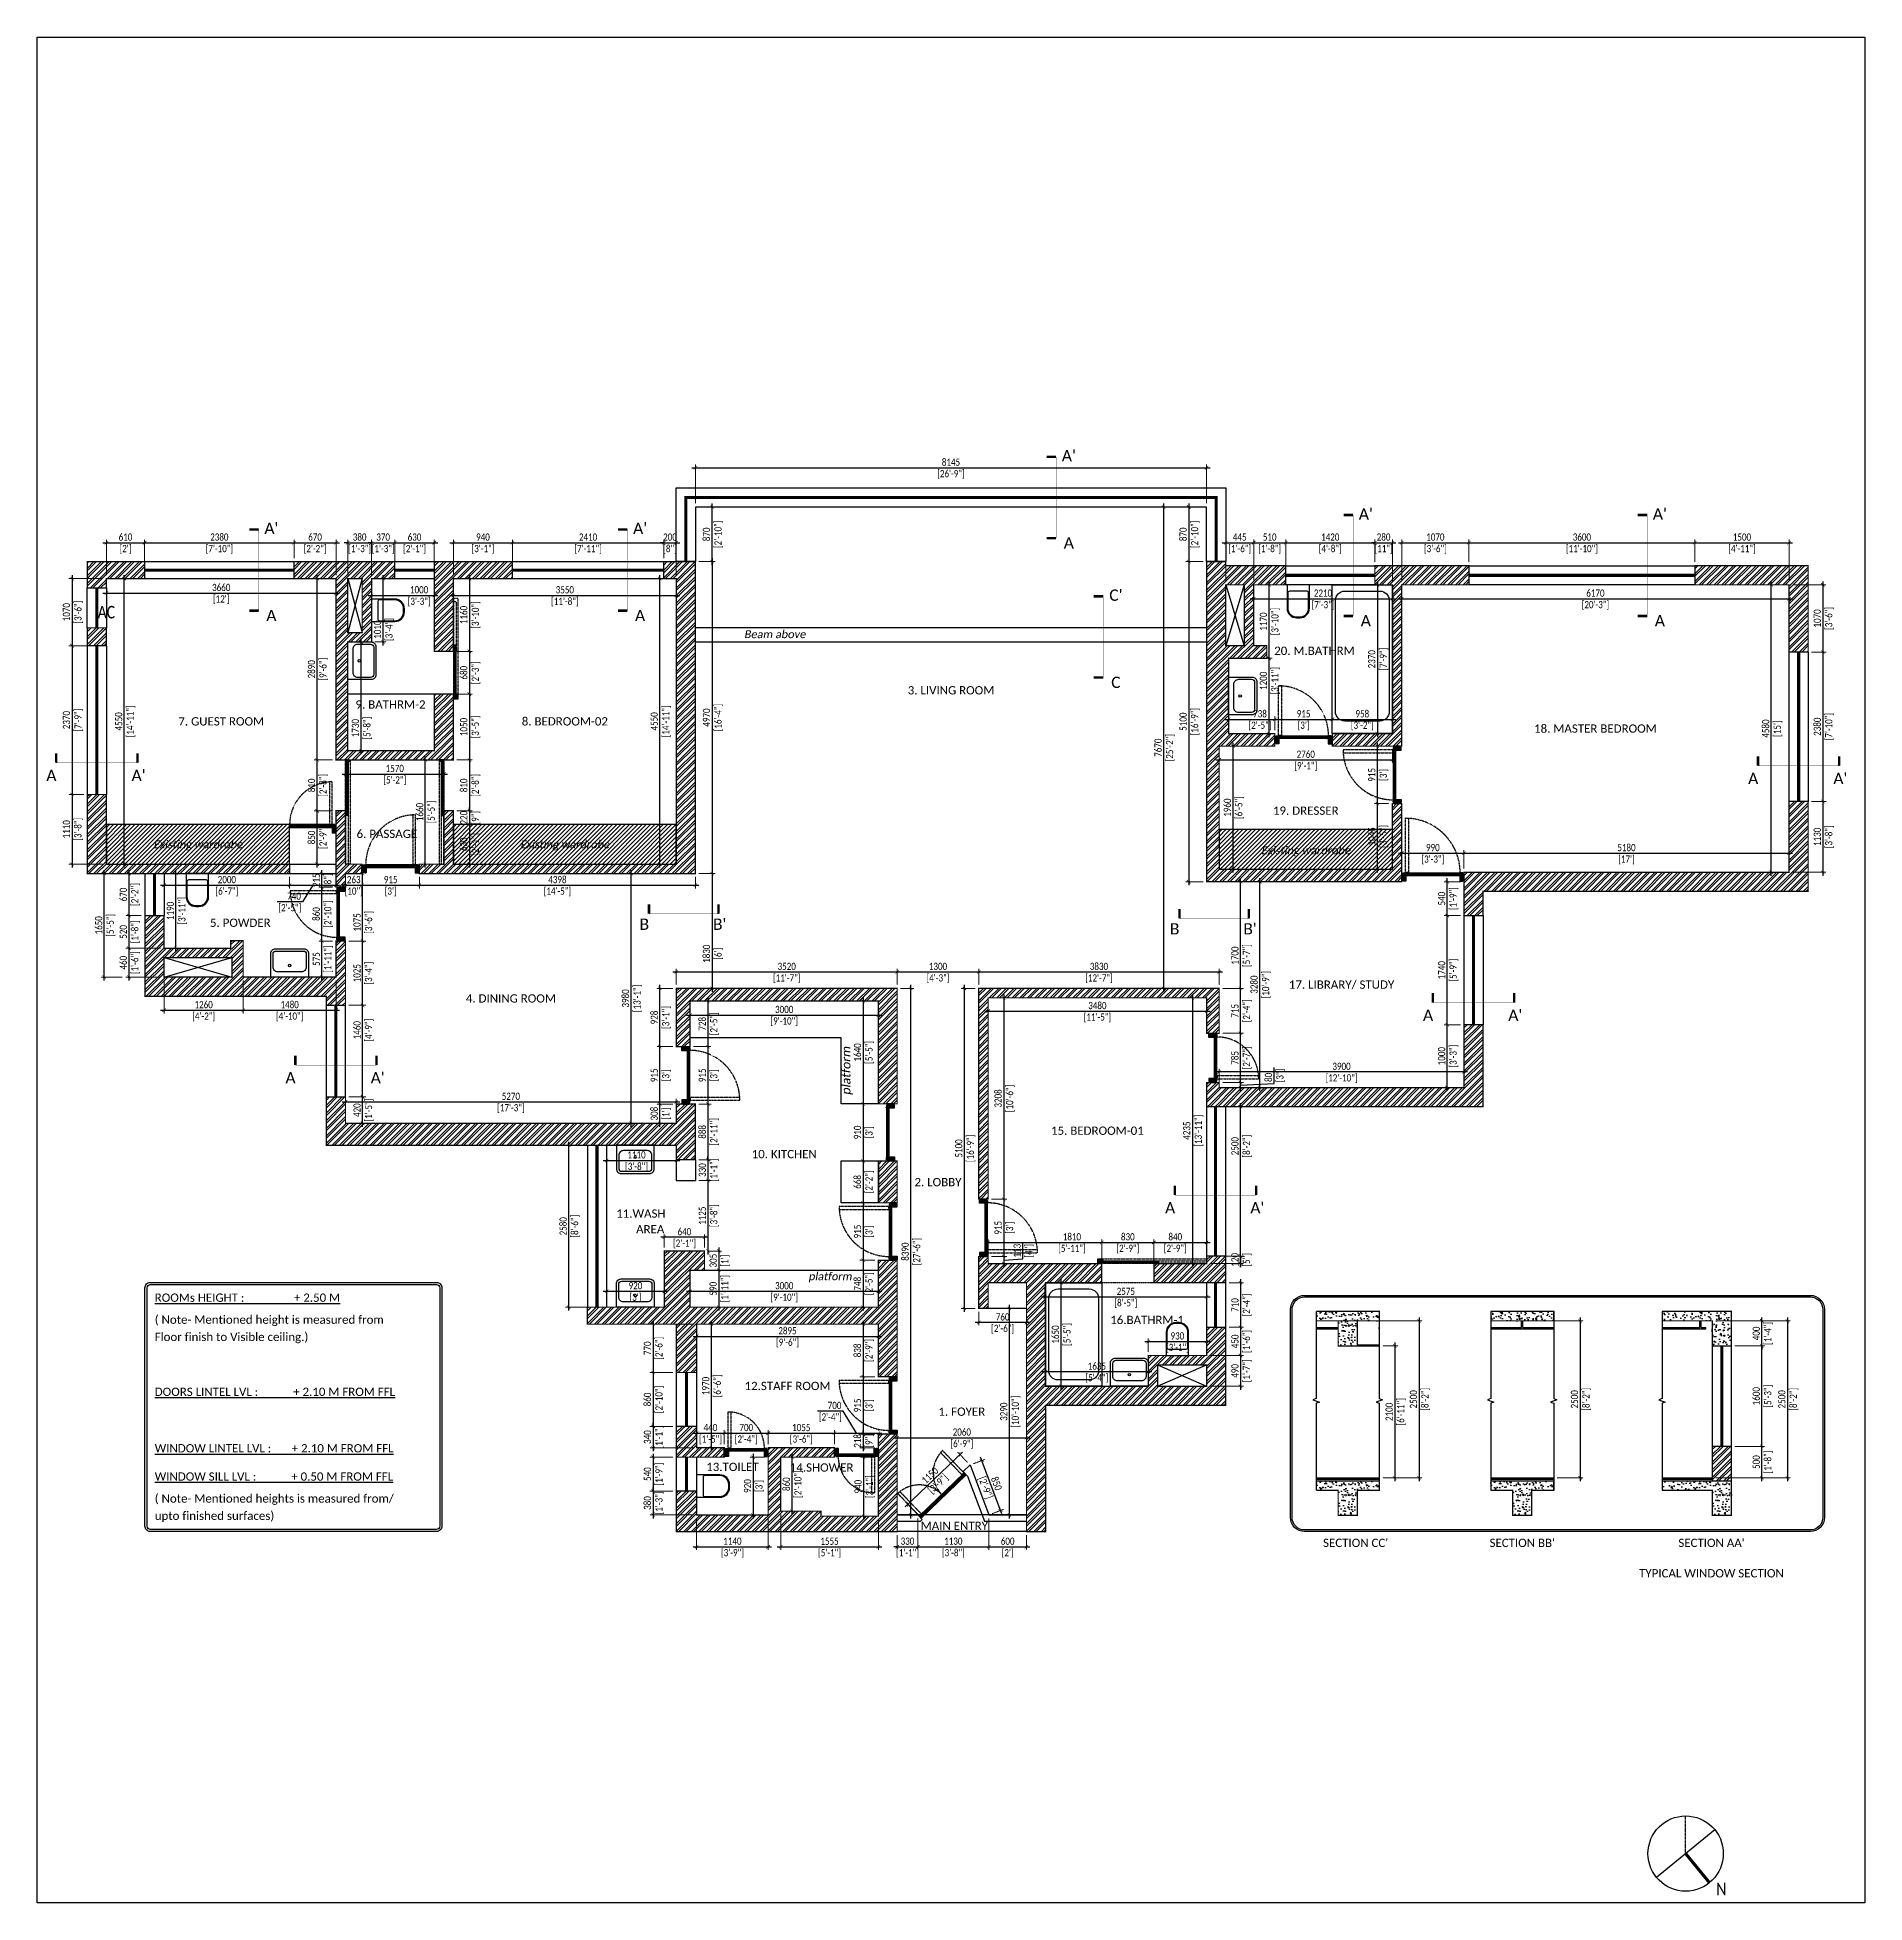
# Model space of a CAD drawing. Header units: millimetres. Extents: x -178592 to 87348, y -1412 to 59448.
# Drawn here: x 0 to 29116, y 29724 to 59448 of the extents above; entities that cross this region are included whole.
import ezdxf
from ezdxf.enums import TextEntityAlignment as Align

# ---------------------------------------------------------------- set-up
doc = ezdxf.new("R2010")
doc.units = ezdxf.units.MM
for name, pattern in [('CENTER2', [28.575, 19.05, -3.175, 3.175, -3.175]), ('DASHED', [19.05, 12.7, -6.35]), ('DASHED2', [0.375, 0.25, -0.125]), ('DASHEDX2', [1.5, 1, -0.5])]:
    doc.linetypes.add(name, pattern=pattern)
doc.layers.get('Defpoints').update_dxf_attribs({"color": 211})
for name, color, linetype, true_color in [('A- PLUMB FIXTURES', 7, 'Continuous', 0x789ea5), ('A-ELEM-ABV', 7, 'DASHED', 0x923e25), ('A_FURNITURE', 7, 'Continuous', 0xa48f7a)]:
    doc.layers.add(name, color=color, linetype=linetype, true_color=true_color)
for name, color, linetype in [('A- SLAB CUTOUT', 251, 'Continuous'), ('A-GLASS', 160, 'Continuous'), ('A-SECT-OTLN', 6, 'Continuous'), ('A-WALL', 7, 'Continuous'), ('A_SECTION WALLS', 7, 'Continuous'), ('A_TEXT', 1, 'Continuous'), ('A_WINDOWS+DOORS', 46, 'Continuous'), ('SECTION_4', 9, 'Continuous'), ('SR- DIME', 7, 'Continuous')]:
    doc.layers.add(name, color=color, linetype=linetype)
doc.layers.add('A_HATCH TEXTURES', color=251, linetype='Continuous', transparency=0.5)
doc.styles.add('starc 50', font='calibri.ttf', dxfattribs={"width": 0.8, "height": 2.3})
doc.dimstyles.new('starc 50', dxfattribs={"dimtxt": 2.3, "dimasz": 1.1, "dimexe": 1, "dimexo": 1.1, "dimgap": 0.6, "dimtad": 1, "dimdec": 0, "dimdsep": 46, "dimtxsty": 'starc 50', "dimblk": 'ARCHTICK', "dimcen": 2.5, "dimdle": 1.1, "dimclrd": 252, "dimclre": 252, "dimclrt": 3, "dimadec": 0, "dimazin": 2, "dimtfac": 1, "dimtdec": 0, "dimtix": 1, "dimtmove": 1, "dimatfit": 3, "dimlwd": -1, "dimlwe": 13, "dimarcsym": 0})
pattern_1 = [(45, (-2e-11, 29723.875), (-33.67596, 33.67596), [])]
pattern_2 = [(315, (-3034.857, 64883.237), (8.980256, 8.980256), [])]
pattern_3 = [(50, (1463.57, -4241.1), (182.18467, -15.9391), [19.05, -209.55]), (355, (1463.57, -4241.1), (-35.2434, 191.05685), [15.24, -167.6406]), (100.45144, (1478.75, -4242.43), (146.94125, 175.11775), [16.19, -178.09024]), (46.1842, (1463.57, -4190.3), (271.079, -42.0423), [28.575, -314.325]), (96.63556, (1486.16, -4193.8), (237.4041, 247.4261), [24.285, -267.1356]), (351.18415, (1463.57, -4190.3), (237.4041, 247.4261), [22.86, -251.4597]), (21, (1488.97, -4203), (151.6144, -102.2652), [19.05, -209.55]), (326, (1488.97, -4203), (61.802, 184.188), [15.24, -167.64]), (71.45144, (1501.6, -4211.53), (213.4164, 81.92277), [16.19, -178.08994]), (37.5, (1463.566, -4241.104), (3.0886, 84.55504), [0, -165.608, 0, -170.18, 0, -168.275]), (7.5, (1463.57, -4241.1), (66.81966, 100.18057), [0, -97.028, 0, -161.798, 0, -64.135]), (327.5, (1406.924, -4241.104), (135.590595, -5.72874), [0, -63.5, 0, -198.12, 0, -262.89]), (317.5, (1381.52, -4241.1), (148.12918, 25.4265), [0, -82.55, 0, -131.572, 0, -186.69])]
pattern_4 = [(50, (-1716.41, -4241.1), (182.18467, -15.9391), [19.05, -209.55]), (355, (-1716.41, -4241.1), (-35.2434, 191.05685), [15.24, -167.6406]), (100.45144, (-1701.23, -4242.43), (146.94125, 175.11775), [16.19, -178.09024]), (46.1842, (-1716.41, -4190.3), (271.079, -42.0423), [28.575, -314.325]), (96.63556, (-1693.82, -4193.8), (237.4041, 247.4261), [24.285, -267.1356]), (351.18415, (-1716.4, -4190.3), (237.4041, 247.4261), [22.86, -251.4597]), (21, (-1691.01, -4203), (151.6144, -102.2652), [19.05, -209.55]), (326, (-1691.01, -4203), (61.802, 184.188), [15.24, -167.64]), (71.45144, (-1678.38, -4211.53), (213.4164, 81.92277), [16.19, -178.08994]), (37.5, (-1716.414, -4241.104), (3.0886, 84.55504), [0, -165.608, 0, -170.18, 0, -168.275]), (7.5, (-1716.41, -4241.1), (66.81966, 100.18057), [0, -97.028, 0, -161.798, 0, -64.135]), (327.5, (-1773.056, -4241.104), (135.590595, -5.72874), [0, -63.5, 0, -198.12, 0, -262.89]), (317.5, (-1798.46, -4241.1), (148.12918, 25.4265), [0, -82.55, 0, -131.572, 0, -186.69])]

# ---------------------------------------------------------------- blocks, each defined once
blk = doc.blocks.new('A$C1A8F0556')
at = {"ltscale": 150}
for points in [[(-525, 450), (-75, 450, -0.414214), (0, 375), (0, 0), (-600, 0), (-600, 375, -0.414214)], [(-515, 415), (-85, 415, -0.414214), (-35, 365), (-35, 160, -0.414214), (-110, 85), (-490, 85, -0.414214), (-565, 160), (-565, 365, -0.414214)]]:
    blk.add_lwpolyline(points, format="xyb", close=True, dxfattribs=at)
blk.add_circle((-300, 185), 20, dxfattribs=at)
blk = doc.blocks.new('A$Cf3db685d')
at = {"layer": 'A_WINDOWS+DOORS', "true_color": 0x636466, "transparency": 33554559}
h = blk.add_hatch(dxfattribs=at)
h.set_pattern_fill('ANSI31', color=251, scale=4)
h.set_pattern_definition([(45, (-15859.446, -15874.418), (-8.980256, 8.980256), [])])
h.paths.add_polyline_path([(0, -50), (0, 50), (-20, 50), (-20, 65), (-55, 65), (-55, 15), (-65, 15), (-65, -65), (-15, -65), (-15, -50)])
blk.add_lwpolyline([(0, -50), (0, 50), (-20, 50), (-20, 65), (-55, 65), (-55, 15), (-65, 15), (-65, -65), (-15, -65), (-15, -50)], close=True)
blk = doc.blocks.new('A$C3015301B')
blk.add_lwpolyline([(-7, 0), (-7, 14.5, -0.414214), (-1, 20.5), (1, 20.5, -0.414214), (7, 14.5), (7, 0)], format="xyb")
blk.add_lwpolyline([(-1, 20), (1, 20, -0.414214), (6.5, 14.5), (6.5, 5, -0.414214), (5.5, 4), (-5.5, 4, -0.414214), (-6.5, 5), (-6.5, 14.5, -0.414214)], format="xyb", close=True)
blk.add_lwpolyline([(7, 0), (-7, 0)])
blk = doc.blocks.new('_ArchTick')
at = {"color": 0, "linetype": 'ByBlock', "const_width": 0.15}
blk.add_lwpolyline([(-0.5, -0.5), (0.5, 0.5)], dxfattribs=at)
blk = doc.blocks.new('*D3219')
at = {"layer": 'Defpoints', "color": 0, "ltscale": 4, "transparency": 16777216}
for p in [(915, 302), (305, -270), (915, -270)]:
    blk.add_point(p, dxfattribs=at)
at = {"layer": 'SR- DIME', "color": 252, "ltscale": 4, "transparency": 16777216}
blk.add_line((250, 302), (970, 302), dxfattribs=at)
at = {"layer": 'SR- DIME', "color": 252, "linetype": 'DASHED2', "lineweight": 13, "ltscale": 4, "transparency": 16777216}
for p, q in [((305, -215), (305, 352)), ((915, -215), (915, 352))]:
    blk.add_line(p, q, dxfattribs=at)
at = {"layer": 'SR- DIME', "color": 252, "ltscale": 4, "transparency": 16777216, "xscale": 55.00000000000001, "yscale": 55.00000000000001, "zscale": 55.00000000000001, "rotation": 180}
blk.add_blockref('_ArchTick', (305, 302), dxfattribs=at)
at = {"layer": 'SR- DIME', "color": 252, "ltscale": 4, "transparency": 16777216, "xscale": 55.00000000000001, "yscale": 55.00000000000001, "zscale": 55.00000000000001}
blk.add_blockref('_ArchTick', (915, 302), dxfattribs=at)
at = {"layer": 'SR- DIME', "color": 3, "ltscale": 4, "transparency": 16777216, "char_height": 115, "attachment_point": 5, "style": 'starc 50'}
for s, insert in [('610', (610, 391)), ("[2']", (610, 196))]:
    blk.add_mtext(s, dxfattribs=dict(at, insert=insert))
blk = doc.blocks.new('*D3220')
at = {"layer": 'Defpoints', "color": 0, "ltscale": 4, "transparency": 16777216}
for p in [(3295, 302), (3295, 0), (915, -270)]:
    blk.add_point(p, dxfattribs=at)
at = {"layer": 'SR- DIME', "color": 252, "ltscale": 4, "transparency": 16777216}
blk.add_line((860, 302), (3350, 302), dxfattribs=at)
at = {"layer": 'SR- DIME', "color": 252, "linetype": 'DASHED2', "lineweight": 13, "ltscale": 4, "transparency": 16777216}
for p, q in [((915, -215), (915, 352)), ((3295, 55), (3295, 352))]:
    blk.add_line(p, q, dxfattribs=at)
at = {"layer": 'SR- DIME', "color": 252, "ltscale": 4, "transparency": 16777216, "xscale": 55.00000000000001, "yscale": 55.00000000000001, "zscale": 55.00000000000001, "rotation": 180}
blk.add_blockref('_ArchTick', (915, 302), dxfattribs=at)
at = {"layer": 'SR- DIME', "color": 252, "ltscale": 4, "transparency": 16777216, "xscale": 55.00000000000001, "yscale": 55.00000000000001, "zscale": 55.00000000000001}
blk.add_blockref('_ArchTick', (3295, 302), dxfattribs=at)
at = {"layer": 'SR- DIME', "color": 3, "ltscale": 4, "transparency": 16777216, "char_height": 115, "attachment_point": 5, "style": 'starc 50'}
for s, insert in [('2380', (2105, 391)), ('[7\'-10"]', (2105, 196))]:
    blk.add_mtext(s, dxfattribs=dict(at, insert=insert))
blk = doc.blocks.new('*D3221')
at = {"layer": 'Defpoints', "color": 0, "ltscale": 4, "transparency": 16777216}
for p in [(3965, 302), (3295, 0), (3965, -270)]:
    blk.add_point(p, dxfattribs=at)
at = {"layer": 'SR- DIME', "color": 252, "ltscale": 4, "transparency": 16777216}
blk.add_line((3240, 302), (4020, 302), dxfattribs=at)
at = {"layer": 'SR- DIME', "color": 252, "linetype": 'DASHED2', "lineweight": 13, "ltscale": 4, "transparency": 16777216}
for p, q in [((3295, 55), (3295, 352)), ((3965, -215), (3965, 352))]:
    blk.add_line(p, q, dxfattribs=at)
at = {"layer": 'SR- DIME', "color": 252, "ltscale": 4, "transparency": 16777216, "xscale": 55.00000000000001, "yscale": 55.00000000000001, "zscale": 55.00000000000001, "rotation": 180}
blk.add_blockref('_ArchTick', (3295, 302), dxfattribs=at)
at = {"layer": 'SR- DIME', "color": 252, "ltscale": 4, "transparency": 16777216, "xscale": 55.00000000000001, "yscale": 55.00000000000001, "zscale": 55.00000000000001}
blk.add_blockref('_ArchTick', (3965, 302), dxfattribs=at)
at = {"layer": 'SR- DIME', "color": 3, "ltscale": 4, "transparency": 16777216, "char_height": 115, "attachment_point": 5, "style": 'starc 50'}
for s, insert in [('670', (3630, 391)), ('[2\'-2"]', (3630, 196))]:
    blk.add_mtext(s, dxfattribs=dict(at, insert=insert))
blk = doc.blocks.new('*D3222')
at = {"layer": 'Defpoints', "color": 0, "ltscale": 4, "transparency": 16777216}
for p in [(4530, 302), (4150, -270), (4530, -270)]:
    blk.add_point(p, dxfattribs=at)
at = {"layer": 'SR- DIME', "color": 252, "ltscale": 4, "transparency": 16777216}
for p, q in [((4150, 302), (4095, 302)), ((4150, 302), (4530, 302)), ((4530, 302), (4585, 302))]:
    blk.add_line(p, q, dxfattribs=at)
at = {"layer": 'SR- DIME', "color": 252, "linetype": 'DASHED2', "lineweight": 13, "ltscale": 4, "transparency": 16777216}
for p, q in [((4150, -215), (4150, 352)), ((4530, -215), (4530, 352))]:
    blk.add_line(p, q, dxfattribs=at)
at = {"layer": 'SR- DIME', "color": 252, "ltscale": 4, "transparency": 16777216, "xscale": 55.00000000000001, "yscale": 55.00000000000001, "zscale": 55.00000000000001}
blk.add_blockref('_ArchTick', (4150, 302), dxfattribs=at)
at = {"layer": 'SR- DIME', "color": 252, "ltscale": 4, "transparency": 16777216, "xscale": 55.00000000000001, "yscale": 55.00000000000001, "zscale": 55.00000000000001, "rotation": 180}
blk.add_blockref('_ArchTick', (4530, 302), dxfattribs=at)
at = {"layer": 'SR- DIME', "color": 3, "ltscale": 4, "transparency": 16777216, "char_height": 115, "attachment_point": 5, "style": 'starc 50'}
for s, insert in [('380', (4340, 391)), ('[1\'-3"]', (4340, 196))]:
    blk.add_mtext(s, dxfattribs=dict(at, insert=insert))
blk = doc.blocks.new('*D3223')
at = {"layer": 'Defpoints', "color": 0, "ltscale": 4, "transparency": 16777216}
for p in [(4900, 302), (4530, -270), (4900, -270)]:
    blk.add_point(p, dxfattribs=at)
at = {"layer": 'SR- DIME', "color": 252, "ltscale": 4, "transparency": 16777216}
for p, q in [((4530, 302), (4475, 302)), ((4530, 302), (4900, 302)), ((4900, 302), (4955, 302))]:
    blk.add_line(p, q, dxfattribs=at)
at = {"layer": 'SR- DIME', "color": 252, "linetype": 'DASHED2', "lineweight": 13, "ltscale": 4, "transparency": 16777216}
for p, q in [((4530, -215), (4530, 352)), ((4900, -215), (4900, 352))]:
    blk.add_line(p, q, dxfattribs=at)
at = {"layer": 'SR- DIME', "color": 252, "ltscale": 4, "transparency": 16777216, "xscale": 55.00000000000001, "yscale": 55.00000000000001, "zscale": 55.00000000000001}
blk.add_blockref('_ArchTick', (4530, 302), dxfattribs=at)
at = {"layer": 'SR- DIME', "color": 252, "ltscale": 4, "transparency": 16777216, "xscale": 55.00000000000001, "yscale": 55.00000000000001, "zscale": 55.00000000000001, "rotation": 180}
blk.add_blockref('_ArchTick', (4900, 302), dxfattribs=at)
at = {"layer": 'SR- DIME', "color": 3, "ltscale": 4, "transparency": 16777216, "char_height": 115, "attachment_point": 5, "style": 'starc 50'}
for s, insert in [('370', (4715, 391)), ('[1\'-3"]', (4715, 196))]:
    blk.add_mtext(s, dxfattribs=dict(at, insert=insert))
blk = doc.blocks.new('*D3224')
at = {"layer": 'Defpoints', "color": 0, "ltscale": 4, "transparency": 16777216}
for p in [(5530, 302), (4900, -270), (5530, -270)]:
    blk.add_point(p, dxfattribs=at)
at = {"layer": 'SR- DIME', "color": 252, "ltscale": 4, "transparency": 16777216}
blk.add_line((4845, 302), (5585, 302), dxfattribs=at)
at = {"layer": 'SR- DIME', "color": 252, "linetype": 'DASHED2', "lineweight": 13, "ltscale": 4, "transparency": 16777216}
for p, q in [((4900, -215), (4900, 352)), ((5530, -215), (5530, 352))]:
    blk.add_line(p, q, dxfattribs=at)
at = {"layer": 'SR- DIME', "color": 252, "ltscale": 4, "transparency": 16777216, "xscale": 55.00000000000001, "yscale": 55.00000000000001, "zscale": 55.00000000000001, "rotation": 180}
blk.add_blockref('_ArchTick', (4900, 302), dxfattribs=at)
at = {"layer": 'SR- DIME', "color": 252, "ltscale": 4, "transparency": 16777216, "xscale": 55.00000000000001, "yscale": 55.00000000000001, "zscale": 55.00000000000001}
blk.add_blockref('_ArchTick', (5530, 302), dxfattribs=at)
at = {"layer": 'SR- DIME', "color": 3, "ltscale": 4, "transparency": 16777216, "char_height": 115, "attachment_point": 5, "style": 'starc 50'}
for s, insert in [('630', (5215, 391)), ('[2\'-1"]', (5215, 196))]:
    blk.add_mtext(s, dxfattribs=dict(at, insert=insert))
blk = doc.blocks.new('*D3225')
at = {"layer": 'Defpoints', "color": 0, "ltscale": 4, "transparency": 16777216}
for p in [(6775, 302), (5835, -270), (6775, -270)]:
    blk.add_point(p, dxfattribs=at)
at = {"layer": 'SR- DIME', "color": 252, "ltscale": 4, "transparency": 16777216}
blk.add_line((5780, 302), (6830, 302), dxfattribs=at)
at = {"layer": 'SR- DIME', "color": 252, "linetype": 'DASHED2', "lineweight": 13, "ltscale": 4, "transparency": 16777216}
for p, q in [((5835, -215), (5835, 352)), ((6775, -215), (6775, 352))]:
    blk.add_line(p, q, dxfattribs=at)
at = {"layer": 'SR- DIME', "color": 252, "ltscale": 4, "transparency": 16777216, "xscale": 55.00000000000001, "yscale": 55.00000000000001, "zscale": 55.00000000000001, "rotation": 180}
blk.add_blockref('_ArchTick', (5835, 302), dxfattribs=at)
at = {"layer": 'SR- DIME', "color": 252, "ltscale": 4, "transparency": 16777216, "xscale": 55.00000000000001, "yscale": 55.00000000000001, "zscale": 55.00000000000001}
blk.add_blockref('_ArchTick', (6775, 302), dxfattribs=at)
at = {"layer": 'SR- DIME', "color": 3, "ltscale": 4, "transparency": 16777216, "char_height": 115, "attachment_point": 5, "style": 'starc 50'}
for s, insert in [('940', (6305, 391)), ('[3\'-1"]', (6305, 196))]:
    blk.add_mtext(s, dxfattribs=dict(at, insert=insert))
blk = doc.blocks.new('*D3226')
at = {"layer": 'Defpoints', "color": 0, "ltscale": 4, "transparency": 16777216}
for p in [(9185, 302), (9185, 0), (6775, -270)]:
    blk.add_point(p, dxfattribs=at)
at = {"layer": 'SR- DIME', "color": 252, "ltscale": 4, "transparency": 16777216}
blk.add_line((6720, 302), (9240, 302), dxfattribs=at)
at = {"layer": 'SR- DIME', "color": 252, "linetype": 'DASHED2', "lineweight": 13, "ltscale": 4, "transparency": 16777216}
for p, q in [((6775, -215), (6775, 352)), ((9185, 55), (9185, 352))]:
    blk.add_line(p, q, dxfattribs=at)
at = {"layer": 'SR- DIME', "color": 252, "ltscale": 4, "transparency": 16777216, "xscale": 55.00000000000001, "yscale": 55.00000000000001, "zscale": 55.00000000000001, "rotation": 180}
blk.add_blockref('_ArchTick', (6775, 302), dxfattribs=at)
at = {"layer": 'SR- DIME', "color": 252, "ltscale": 4, "transparency": 16777216, "xscale": 55.00000000000001, "yscale": 55.00000000000001, "zscale": 55.00000000000001}
blk.add_blockref('_ArchTick', (9185, 302), dxfattribs=at)
at = {"layer": 'SR- DIME', "color": 3, "ltscale": 4, "transparency": 16777216, "char_height": 115, "attachment_point": 5, "style": 'starc 50'}
for s, insert in [('2410', (7980, 391)), ('[7\'-11"]', (7980, 196))]:
    blk.add_mtext(s, dxfattribs=dict(at, insert=insert))
blk = doc.blocks.new('*D3227')
at = {"layer": 'Defpoints', "color": 0, "ltscale": 4, "transparency": 16777216}
for p in [(9385, 302), (9185, 0), (9385, -270)]:
    blk.add_point(p, dxfattribs=at)
at = {"layer": 'SR- DIME', "color": 252, "ltscale": 4, "transparency": 16777216}
for p, q in [((9185, 302), (9130, 302)), ((9185, 302), (9385, 302)), ((9385, 302), (9440, 302))]:
    blk.add_line(p, q, dxfattribs=at)
at = {"layer": 'SR- DIME', "color": 252, "linetype": 'DASHED2', "lineweight": 13, "ltscale": 4, "transparency": 16777216}
for p, q in [((9185, 55), (9185, 352)), ((9385, -215), (9385, 352))]:
    blk.add_line(p, q, dxfattribs=at)
at = {"layer": 'SR- DIME', "color": 252, "ltscale": 4, "transparency": 16777216, "xscale": 55.00000000000001, "yscale": 55.00000000000001, "zscale": 55.00000000000001}
blk.add_blockref('_ArchTick', (9185, 302), dxfattribs=at)
at = {"layer": 'SR- DIME', "color": 252, "ltscale": 4, "transparency": 16777216, "xscale": 55.00000000000001, "yscale": 55.00000000000001, "zscale": 55.00000000000001, "rotation": 180}
blk.add_blockref('_ArchTick', (9385, 302), dxfattribs=at)
at = {"layer": 'SR- DIME', "color": 3, "ltscale": 4, "transparency": 16777216, "char_height": 115, "attachment_point": 5, "style": 'starc 50'}
for s, insert in [('200', (9285, 391)), ('[8"]', (9285, 196))]:
    blk.add_mtext(s, dxfattribs=dict(at, insert=insert))
blk = doc.blocks.new('*D3228')
at = {"layer": 'Defpoints', "color": 0, "ltscale": 4, "transparency": 16777216}
for p in [(17835, 1496), (9690, 870), (17835, 870)]:
    blk.add_point(p, dxfattribs=at)
at = {"layer": 'SR- DIME', "color": 252, "ltscale": 4, "transparency": 16777216}
blk.add_line((9635, 1496), (17890, 1496), dxfattribs=at)
at = {"layer": 'SR- DIME', "color": 252, "linetype": 'DASHED2', "lineweight": 13, "ltscale": 4, "transparency": 16777216}
for p, q in [((9690, 925), (9690, 1546)), ((17835, 925), (17835, 1546))]:
    blk.add_line(p, q, dxfattribs=at)
at = {"layer": 'SR- DIME', "color": 252, "ltscale": 4, "transparency": 16777216, "xscale": 55.00000000000001, "yscale": 55.00000000000001, "zscale": 55.00000000000001, "rotation": 180}
blk.add_blockref('_ArchTick', (9690, 1496), dxfattribs=at)
at = {"layer": 'SR- DIME', "color": 252, "ltscale": 4, "transparency": 16777216, "xscale": 55.00000000000001, "yscale": 55.00000000000001, "zscale": 55.00000000000001}
blk.add_blockref('_ArchTick', (17835, 1496), dxfattribs=at)
at = {"layer": 'SR- DIME', "color": 3, "ltscale": 4, "transparency": 16777216, "char_height": 115, "attachment_point": 5, "style": 'starc 50'}
for s, insert in [('8145', (13762, 1585)), ('[26\'-9"]', (13762, 1390))]:
    blk.add_mtext(s, dxfattribs=dict(at, insert=insert))
blk = doc.blocks.new('*D3229')
at = {"layer": 'Defpoints', "color": 0, "ltscale": 4, "transparency": 16777216}
for p in [(18375, -8685), (18419, -8685), (17835, -11185)]:
    blk.add_point(p, dxfattribs=at)
at = {"layer": 'SR- DIME', "color": 252, "linetype": 'DASHED2', "lineweight": 13, "ltscale": 4, "transparency": 16777216}
for p, q in [((18364, -8685), (18325, -8685)), ((17890, -11185), (18425, -11185))]:
    blk.add_line(p, q, dxfattribs=at)
at = {"layer": 'SR- DIME', "color": 252, "ltscale": 4, "transparency": 16777216}
blk.add_line((18375, -11240), (18375, -8630), dxfattribs=at)
at = {"layer": 'SR- DIME', "color": 252, "ltscale": 4, "transparency": 16777216, "xscale": 55.00000000000001, "yscale": 55.00000000000001, "zscale": 55.00000000000001}
for p, rotation in [((18375, -8685), 90), ((18375, -11185), 270)]:
    blk.add_blockref('_ArchTick', p, dxfattribs=dict(at, rotation=rotation))
at = {"layer": 'SR- DIME', "color": 3, "ltscale": 4, "transparency": 16777216, "char_height": 115, "attachment_point": 5, "rotation": 90, "style": 'starc 50'}
for s, insert in [('2500', (18287, -9314)), ('[8\'-2"]', (18482, -9314))]:
    blk.add_mtext(s, dxfattribs=dict(at, insert=insert))
blk = doc.blocks.new('*D3230')
at = {"layer": 'Defpoints', "color": 0, "ltscale": 4, "transparency": 16777216}
for p in [(15270, -12909), (15270, -13140), (16905, -13140)]:
    blk.add_point(p, dxfattribs=at)
at = {"layer": 'SR- DIME', "color": 252, "ltscale": 4, "transparency": 16777216}
blk.add_line((16960, -12909), (15215, -12909), dxfattribs=at)
at = {"layer": 'SR- DIME', "color": 252, "linetype": 'DASHED2', "lineweight": 13, "ltscale": 4, "transparency": 16777216}
for p, q in [((15270, -13085), (15270, -12859)), ((16905, -13085), (16905, -12859))]:
    blk.add_line(p, q, dxfattribs=at)
at = {"layer": 'SR- DIME', "color": 252, "ltscale": 4, "transparency": 16777216, "xscale": 55.00000000000001, "yscale": 55.00000000000001, "zscale": 55.00000000000001, "rotation": 180}
blk.add_blockref('_ArchTick', (15270, -12909), dxfattribs=at)
at = {"layer": 'SR- DIME', "color": 252, "ltscale": 4, "transparency": 16777216, "xscale": 55.00000000000001, "yscale": 55.00000000000001, "zscale": 55.00000000000001}
blk.add_blockref('_ArchTick', (16905, -12909), dxfattribs=at)
at = {"layer": 'SR- DIME', "color": 3, "ltscale": 4, "transparency": 16777216, "char_height": 115, "attachment_point": 5, "style": 'starc 50'}
for s, insert in [('1635', (16087, -12820)), ('[5\'-4"]', (16087, -13015))]:
    blk.add_mtext(s, dxfattribs=dict(at, insert=insert))
blk = doc.blocks.new('*D3231')
at = {"layer": 'Defpoints', "color": 0, "ltscale": 4, "transparency": 16777216}
for p in [(17835, -12427), (16905, -12650), (17835, -12650)]:
    blk.add_point(p, dxfattribs=at)
at = {"layer": 'SR- DIME', "color": 252, "ltscale": 4, "transparency": 16777216}
blk.add_line((16850, -12427), (17890, -12427), dxfattribs=at)
at = {"layer": 'SR- DIME', "color": 252, "linetype": 'DASHED2', "lineweight": 13, "ltscale": 4, "transparency": 16777216}
for p, q in [((16905, -12595), (16905, -12377)), ((17835, -12595), (17835, -12377))]:
    blk.add_line(p, q, dxfattribs=at)
at = {"layer": 'SR- DIME', "color": 252, "ltscale": 4, "transparency": 16777216, "xscale": 55.00000000000001, "yscale": 55.00000000000001, "zscale": 55.00000000000001, "rotation": 180}
blk.add_blockref('_ArchTick', (16905, -12427), dxfattribs=at)
at = {"layer": 'SR- DIME', "color": 252, "ltscale": 4, "transparency": 16777216, "xscale": 55.00000000000001, "yscale": 55.00000000000001, "zscale": 55.00000000000001}
blk.add_blockref('_ArchTick', (17835, -12427), dxfattribs=at)
at = {"layer": 'SR- DIME', "color": 3, "ltscale": 4, "transparency": 16777216, "char_height": 115, "attachment_point": 5, "style": 'starc 50'}
for s, insert in [('[3\'-1"]', (17370, -12533)), ('930', (17370, -12338))]:
    blk.add_mtext(s, dxfattribs=dict(at, insert=insert))
blk = doc.blocks.new('*D3232')
at = {"layer": 'Defpoints', "color": 0, "ltscale": 4, "transparency": 16777216}
for p in [(15270, -11490), (15270, -13140), (15515, -13140)]:
    blk.add_point(p, dxfattribs=at)
at = {"layer": 'SR- DIME', "color": 252, "linetype": 'DASHED2', "lineweight": 13, "ltscale": 4, "transparency": 16777216}
for p, q in [((15325, -11490), (15565, -11490)), ((15325, -13140), (15565, -13140))]:
    blk.add_line(p, q, dxfattribs=at)
at = {"layer": 'SR- DIME', "color": 252, "ltscale": 4, "transparency": 16777216}
blk.add_line((15515, -11435), (15515, -13195), dxfattribs=at)
at = {"layer": 'SR- DIME', "color": 252, "ltscale": 4, "transparency": 16777216, "xscale": 55.00000000000001, "yscale": 55.00000000000001, "zscale": 55.00000000000001}
for p, rotation in [((15515, -11490), 90), ((15515, -13140), 270)]:
    blk.add_blockref('_ArchTick', p, dxfattribs=dict(at, rotation=rotation))
at = {"layer": 'SR- DIME', "color": 3, "ltscale": 4, "transparency": 16777216, "char_height": 115, "attachment_point": 5, "rotation": 90, "style": 'starc 50'}
for s, insert in [('1650', (15427, -12315)), ('[5\'-5"]', (15622, -12315))]:
    blk.add_mtext(s, dxfattribs=dict(at, insert=insert))
blk = doc.blocks.new('*D3233')
at = {"layer": 'Defpoints', "color": 0, "ltscale": 4, "transparency": 16777216}
for p in [(12905, -6538), (9385, -6800), (12905, -6800)]:
    blk.add_point(p, dxfattribs=at)
at = {"layer": 'SR- DIME', "color": 252, "ltscale": 4, "transparency": 16777216}
blk.add_line((9330, -6538), (12960, -6538), dxfattribs=at)
at = {"layer": 'SR- DIME', "color": 252, "linetype": 'DASHED2', "lineweight": 13, "ltscale": 4, "transparency": 16777216}
for p, q in [((9385, -6745), (9385, -6488)), ((12905, -6745), (12905, -6488))]:
    blk.add_line(p, q, dxfattribs=at)
at = {"layer": 'SR- DIME', "color": 252, "ltscale": 4, "transparency": 16777216, "xscale": 55.00000000000001, "yscale": 55.00000000000001, "zscale": 55.00000000000001, "rotation": 180}
blk.add_blockref('_ArchTick', (9385, -6538), dxfattribs=at)
at = {"layer": 'SR- DIME', "color": 252, "ltscale": 4, "transparency": 16777216, "xscale": 55.00000000000001, "yscale": 55.00000000000001, "zscale": 55.00000000000001}
blk.add_blockref('_ArchTick', (12905, -6538), dxfattribs=at)
at = {"layer": 'SR- DIME', "color": 3, "ltscale": 4, "transparency": 16777216, "char_height": 115, "attachment_point": 5, "style": 'starc 50'}
for s, insert in [('3520', (11145, -6450)), ('[11\'-7"]', (11145, -6645))]:
    blk.add_mtext(s, dxfattribs=dict(at, insert=insert))
blk = doc.blocks.new('*D3234')
at = {"layer": 'Defpoints', "color": 0, "ltscale": 4, "transparency": 16777216}
for p in [(14205, -6538), (12905, -6800), (14205, -6800)]:
    blk.add_point(p, dxfattribs=at)
at = {"layer": 'SR- DIME', "color": 252, "ltscale": 4, "transparency": 16777216}
blk.add_line((12850, -6538), (14260, -6538), dxfattribs=at)
at = {"layer": 'SR- DIME', "color": 252, "linetype": 'DASHED2', "lineweight": 13, "ltscale": 4, "transparency": 16777216}
for p, q in [((12905, -6745), (12905, -6488)), ((14205, -6745), (14205, -6488))]:
    blk.add_line(p, q, dxfattribs=at)
at = {"layer": 'SR- DIME', "color": 252, "ltscale": 4, "transparency": 16777216, "xscale": 55.00000000000001, "yscale": 55.00000000000001, "zscale": 55.00000000000001, "rotation": 180}
blk.add_blockref('_ArchTick', (12905, -6538), dxfattribs=at)
at = {"layer": 'SR- DIME', "color": 252, "ltscale": 4, "transparency": 16777216, "xscale": 55.00000000000001, "yscale": 55.00000000000001, "zscale": 55.00000000000001}
blk.add_blockref('_ArchTick', (14205, -6538), dxfattribs=at)
at = {"layer": 'SR- DIME', "color": 3, "ltscale": 4, "transparency": 16777216, "char_height": 115, "attachment_point": 5, "style": 'starc 50'}
for s, insert in [('1300', (13555, -6450)), ('[4\'-3"]', (13555, -6645))]:
    blk.add_mtext(s, dxfattribs=dict(at, insert=insert))
blk = doc.blocks.new('*D3235')
at = {"layer": 'Defpoints', "color": 0, "ltscale": 4, "transparency": 16777216}
for p in [(18035, -6538), (14205, -6800), (18035, -6800)]:
    blk.add_point(p, dxfattribs=at)
at = {"layer": 'SR- DIME', "color": 252, "ltscale": 4, "transparency": 16777216}
blk.add_line((14150, -6538), (18090, -6538), dxfattribs=at)
at = {"layer": 'SR- DIME', "color": 252, "linetype": 'DASHED2', "lineweight": 13, "ltscale": 4, "transparency": 16777216}
for p, q in [((14205, -6745), (14205, -6488)), ((18035, -6745), (18035, -6488))]:
    blk.add_line(p, q, dxfattribs=at)
at = {"layer": 'SR- DIME', "color": 252, "ltscale": 4, "transparency": 16777216, "xscale": 55.00000000000001, "yscale": 55.00000000000001, "zscale": 55.00000000000001, "rotation": 180}
blk.add_blockref('_ArchTick', (14205, -6538), dxfattribs=at)
at = {"layer": 'SR- DIME', "color": 252, "ltscale": 4, "transparency": 16777216, "xscale": 55.00000000000001, "yscale": 55.00000000000001, "zscale": 55.00000000000001}
blk.add_blockref('_ArchTick', (18035, -6538), dxfattribs=at)
at = {"layer": 'SR- DIME', "color": 3, "ltscale": 4, "transparency": 16777216, "char_height": 115, "attachment_point": 5, "style": 'starc 50'}
for s, insert in [('3830', (16120, -6450)), ('[12\'-7"]', (16120, -6645))]:
    blk.add_mtext(s, dxfattribs=dict(at, insert=insert))
blk = doc.blocks.new('*D3236')
at = {"layer": 'Defpoints', "color": 0, "ltscale": 4, "transparency": 16777216}
for p in [(15260, -11490), (17835, -11490), (17835, -11716)]:
    blk.add_point(p, dxfattribs=at)
at = {"layer": 'SR- DIME', "color": 252, "linetype": 'DASHED2', "lineweight": 13, "ltscale": 4, "transparency": 16777216}
for p, q in [((15260, -11545), (15260, -11766)), ((17835, -11545), (17835, -11766))]:
    blk.add_line(p, q, dxfattribs=at)
at = {"layer": 'SR- DIME', "color": 252, "ltscale": 4, "transparency": 16777216}
blk.add_line((15205, -11716), (17890, -11716), dxfattribs=at)
at = {"layer": 'SR- DIME', "color": 252, "ltscale": 4, "transparency": 16777216, "xscale": 55.00000000000001, "yscale": 55.00000000000001, "zscale": 55.00000000000001, "rotation": 180}
blk.add_blockref('_ArchTick', (15260, -11716), dxfattribs=at)
at = {"layer": 'SR- DIME', "color": 252, "ltscale": 4, "transparency": 16777216, "xscale": 55.00000000000001, "yscale": 55.00000000000001, "zscale": 55.00000000000001}
blk.add_blockref('_ArchTick', (17835, -11716), dxfattribs=at)
at = {"layer": 'SR- DIME', "color": 3, "ltscale": 4, "transparency": 16777216, "char_height": 115, "attachment_point": 5, "style": 'starc 50'}
for s, insert in [('2575', (16548, -11628)), ('[8\'-5"]', (16548, -11822))]:
    blk.add_mtext(s, dxfattribs=dict(at, insert=insert))
blk = doc.blocks.new('*D3237')
at = {"layer": 'Defpoints', "color": 0, "ltscale": 4, "transparency": 16777216}
for p in [(18140, -11490), (18140, -12200), (18375, -12200)]:
    blk.add_point(p, dxfattribs=at)
at = {"layer": 'SR- DIME', "color": 252, "linetype": 'DASHED2', "lineweight": 13, "ltscale": 4, "transparency": 16777216}
for p, q in [((18195, -11490), (18425, -11490)), ((18195, -12200), (18425, -12200))]:
    blk.add_line(p, q, dxfattribs=at)
at = {"layer": 'SR- DIME', "color": 252, "ltscale": 4, "transparency": 16777216}
blk.add_line((18375, -11435), (18375, -12255), dxfattribs=at)
at = {"layer": 'SR- DIME', "color": 252, "ltscale": 4, "transparency": 16777216, "xscale": 55.00000000000001, "yscale": 55.00000000000001, "zscale": 55.00000000000001}
for p, rotation in [((18375, -11490), 90), ((18375, -12200), 270)]:
    blk.add_blockref('_ArchTick', p, dxfattribs=dict(at, rotation=rotation))
at = {"layer": 'SR- DIME', "color": 3, "ltscale": 4, "transparency": 16777216, "char_height": 115, "attachment_point": 5, "rotation": 90, "style": 'starc 50'}
for s, insert in [('710', (18287, -11845)), ('[2\'-4"]', (18482, -11845))]:
    blk.add_mtext(s, dxfattribs=dict(at, insert=insert))
blk = doc.blocks.new('*D3238')
at = {"layer": 'Defpoints', "color": 0, "ltscale": 4, "transparency": 16777216}
for p in [(18140, -12200), (17835, -12650), (18375, -12650)]:
    blk.add_point(p, dxfattribs=at)
at = {"layer": 'SR- DIME', "color": 252, "ltscale": 4, "transparency": 16777216}
blk.add_line((18375, -12145), (18375, -12705), dxfattribs=at)
at = {"layer": 'SR- DIME', "color": 252, "linetype": 'DASHED2', "lineweight": 13, "ltscale": 4, "transparency": 16777216}
for p, q in [((18195, -12200), (18425, -12200)), ((17890, -12650), (18425, -12650))]:
    blk.add_line(p, q, dxfattribs=at)
at = {"layer": 'SR- DIME', "color": 252, "ltscale": 4, "transparency": 16777216, "xscale": 55.00000000000001, "yscale": 55.00000000000001, "zscale": 55.00000000000001}
for p, rotation in [((18375, -12200), 90), ((18375, -12650), 270)]:
    blk.add_blockref('_ArchTick', p, dxfattribs=dict(at, rotation=rotation))
at = {"layer": 'SR- DIME', "color": 3, "ltscale": 4, "transparency": 16777216, "char_height": 115, "attachment_point": 5, "rotation": 90, "style": 'starc 50'}
for s, insert in [('450', (18287, -12425)), ('[1\'-6"]', (18482, -12425))]:
    blk.add_mtext(s, dxfattribs=dict(at, insert=insert))
blk = doc.blocks.new('*D3239')
at = {"layer": 'Defpoints', "color": 0, "ltscale": 4, "transparency": 16777216}
for p in [(17835, -12650), (17835, -13140), (18375, -13140)]:
    blk.add_point(p, dxfattribs=at)
at = {"layer": 'SR- DIME', "color": 252, "linetype": 'DASHED2', "lineweight": 13, "ltscale": 4, "transparency": 16777216}
for p, q in [((17890, -12650), (18425, -12650)), ((17890, -13140), (18425, -13140))]:
    blk.add_line(p, q, dxfattribs=at)
at = {"layer": 'SR- DIME', "color": 252, "ltscale": 4, "transparency": 16777216}
blk.add_line((18375, -12595), (18375, -13195), dxfattribs=at)
at = {"layer": 'SR- DIME', "color": 252, "ltscale": 4, "transparency": 16777216, "xscale": 55.00000000000001, "yscale": 55.00000000000001, "zscale": 55.00000000000001}
for p, rotation in [((18375, -12650), 90), ((18375, -13140), 270)]:
    blk.add_blockref('_ArchTick', p, dxfattribs=dict(at, rotation=rotation))
at = {"layer": 'SR- DIME', "color": 3, "ltscale": 4, "transparency": 16777216, "char_height": 115, "attachment_point": 5, "rotation": 90, "style": 'starc 50'}
for s, insert in [('[1\'-7"]', (18482, -12895)), ('490', (18287, -12895))]:
    blk.add_mtext(s, dxfattribs=dict(at, insert=insert))
blk = doc.blocks.new('*D3240')
at = {"layer": 'Defpoints', "color": 0, "ltscale": 4, "transparency": 16777216}
for p in [(16165, -10848), (14355, -11185), (16165, -11185)]:
    blk.add_point(p, dxfattribs=at)
at = {"layer": 'SR- DIME', "color": 252, "ltscale": 4, "transparency": 16777216}
blk.add_line((14300, -10848), (16220, -10848), dxfattribs=at)
at = {"layer": 'SR- DIME', "color": 252, "linetype": 'DASHED2', "lineweight": 13, "ltscale": 4, "transparency": 16777216}
for p, q in [((14355, -11130), (14355, -10798)), ((16165, -11130), (16165, -10798))]:
    blk.add_line(p, q, dxfattribs=at)
at = {"layer": 'SR- DIME', "color": 252, "ltscale": 4, "transparency": 16777216, "xscale": 55.00000000000001, "yscale": 55.00000000000001, "zscale": 55.00000000000001, "rotation": 180}
blk.add_blockref('_ArchTick', (14355, -10848), dxfattribs=at)
at = {"layer": 'SR- DIME', "color": 252, "ltscale": 4, "transparency": 16777216, "xscale": 55.00000000000001, "yscale": 55.00000000000001, "zscale": 55.00000000000001}
blk.add_blockref('_ArchTick', (16165, -10848), dxfattribs=at)
at = {"layer": 'SR- DIME', "color": 3, "ltscale": 4, "transparency": 16777216, "char_height": 115, "attachment_point": 5, "style": 'starc 50'}
for s, insert in [('1810', (15689, -10759)), ('[5\'-11"]', (15689, -10954))]:
    blk.add_mtext(s, dxfattribs=dict(at, insert=insert))
blk = doc.blocks.new('*D3241')
at = {"layer": 'Defpoints', "color": 0, "ltscale": 4, "transparency": 16777216}
for p in [(16995, -10848), (16165, -11185), (16995, -11185)]:
    blk.add_point(p, dxfattribs=at)
at = {"layer": 'SR- DIME', "color": 252, "ltscale": 4, "transparency": 16777216}
blk.add_line((16110, -10848), (17050, -10848), dxfattribs=at)
at = {"layer": 'SR- DIME', "color": 252, "linetype": 'DASHED2', "lineweight": 13, "ltscale": 4, "transparency": 16777216}
for p, q in [((16165, -11130), (16165, -10798)), ((16995, -11130), (16995, -10798))]:
    blk.add_line(p, q, dxfattribs=at)
at = {"layer": 'SR- DIME', "color": 252, "ltscale": 4, "transparency": 16777216, "xscale": 55.00000000000001, "yscale": 55.00000000000001, "zscale": 55.00000000000001, "rotation": 180}
blk.add_blockref('_ArchTick', (16165, -10848), dxfattribs=at)
at = {"layer": 'SR- DIME', "color": 252, "ltscale": 4, "transparency": 16777216, "xscale": 55.00000000000001, "yscale": 55.00000000000001, "zscale": 55.00000000000001}
blk.add_blockref('_ArchTick', (16995, -10848), dxfattribs=at)
at = {"layer": 'SR- DIME', "color": 3, "ltscale": 4, "transparency": 16777216, "char_height": 115, "attachment_point": 5, "style": 'starc 50'}
for s, insert in [('830', (16580, -10759)), ('[2\'-9"]', (16580, -10954))]:
    blk.add_mtext(s, dxfattribs=dict(at, insert=insert))
blk = doc.blocks.new('*D3242')
at = {"layer": 'Defpoints', "color": 0, "ltscale": 4, "transparency": 16777216}
for p in [(17835, -10848), (17835, -10848), (16995, -11185)]:
    blk.add_point(p, dxfattribs=at)
at = {"layer": 'SR- DIME', "color": 252, "ltscale": 4, "transparency": 16777216}
blk.add_line((16940, -10848), (17890, -10848), dxfattribs=at)
at = {"layer": 'SR- DIME', "color": 252, "linetype": 'DASHED2', "lineweight": 13, "ltscale": 4, "transparency": 16777216}
for p, q in [((16995, -11130), (16995, -10798)), ((17835, -10793), (17835, -10798))]:
    blk.add_line(p, q, dxfattribs=at)
at = {"layer": 'SR- DIME', "color": 252, "ltscale": 4, "transparency": 16777216, "xscale": 55.00000000000001, "yscale": 55.00000000000001, "zscale": 55.00000000000001, "rotation": 180}
blk.add_blockref('_ArchTick', (16995, -10848), dxfattribs=at)
at = {"layer": 'SR- DIME', "color": 252, "ltscale": 4, "transparency": 16777216, "xscale": 55.00000000000001, "yscale": 55.00000000000001, "zscale": 55.00000000000001}
blk.add_blockref('_ArchTick', (17835, -10848), dxfattribs=at)
at = {"layer": 'SR- DIME', "color": 3, "ltscale": 4, "transparency": 16777216, "char_height": 115, "attachment_point": 5, "style": 'starc 50'}
for s, insert in [('840', (17336, -10759)), ('[2\'-9"]', (17336, -10954))]:
    blk.add_mtext(s, dxfattribs=dict(at, insert=insert))
blk = doc.blocks.new('*D3243')
at = {"layer": 'Defpoints', "color": 0, "ltscale": 4, "transparency": 16777216}
for p in [(17835, -11065), (17835, -11185), (18375, -11185)]:
    blk.add_point(p, dxfattribs=at)
at = {"layer": 'SR- DIME', "color": 252, "linetype": 'DASHED2', "lineweight": 13, "ltscale": 4, "transparency": 16777216}
for p, q in [((17890, -11065), (18425, -11065)), ((17890, -11185), (18425, -11185))]:
    blk.add_line(p, q, dxfattribs=at)
at = {"layer": 'SR- DIME', "color": 252, "ltscale": 4, "transparency": 16777216}
for p, q in [((18375, -11065), (18375, -11010)), ((18375, -11065), (18375, -11185)), ((18375, -11185), (18375, -11240))]:
    blk.add_line(p, q, dxfattribs=at)
at = {"layer": 'SR- DIME', "color": 252, "ltscale": 4, "transparency": 16777216, "xscale": 55.00000000000001, "yscale": 55.00000000000001, "zscale": 55.00000000000001}
for p, rotation in [((18375, -11065), 270), ((18375, -11185), 90)]:
    blk.add_blockref('_ArchTick', p, dxfattribs=dict(at, rotation=rotation))
at = {"layer": 'SR- DIME', "color": 3, "ltscale": 4, "transparency": 16777216, "char_height": 115, "attachment_point": 5, "rotation": 90, "style": 'starc 50'}
for s, insert in [('120', (18287, -11125)), ('[5"]', (18482, -11125))]:
    blk.add_mtext(s, dxfattribs=dict(at, insert=insert))
blk = doc.blocks.new('*D3244')
at = {"layer": 'Defpoints', "color": 0, "ltscale": 4, "transparency": 16777216}
for p in [(11050, -14270), (11050, -15130), (11229, -15130)]:
    blk.add_point(p, dxfattribs=at)
at = {"layer": 'SR- DIME', "color": 252, "ltscale": 4, "transparency": 16777216}
blk.add_line((11229, -14215), (11229, -15185), dxfattribs=at)
at = {"layer": 'SR- DIME', "color": 252, "linetype": 'DASHED2', "lineweight": 13, "ltscale": 4, "transparency": 16777216}
for p, q in [((11105, -14270), (11279, -14270)), ((11105, -15130), (11279, -15130))]:
    blk.add_line(p, q, dxfattribs=at)
at = {"layer": 'SR- DIME', "color": 252, "ltscale": 4, "transparency": 16777216, "xscale": 55.00000000000001, "yscale": 55.00000000000001, "zscale": 55.00000000000001}
for p, rotation in [((11229, -14270), 90), ((11229, -15130), 270)]:
    blk.add_blockref('_ArchTick', p, dxfattribs=dict(at, rotation=rotation))
at = {"layer": 'SR- DIME', "color": 3, "ltscale": 4, "transparency": 16777216, "char_height": 115, "attachment_point": 5, "rotation": 90, "style": 'starc 50'}
for s, insert in [('[2\'-10"]', (11335, -14700)), ('860', (11140, -14700))]:
    blk.add_mtext(s, dxfattribs=dict(at, insert=insert))
blk = doc.blocks.new('*D3245')
at = {"layer": 'Defpoints', "color": 0, "ltscale": 4, "transparency": 16777216}
for p in [(12605, -14270), (12371, -15210), (12605, -15210)]:
    blk.add_point(p, dxfattribs=at)
at = {"layer": 'SR- DIME', "color": 252, "ltscale": 4, "transparency": 16777216}
blk.add_line((12371, -14215), (12371, -15265), dxfattribs=at)
at = {"layer": 'SR- DIME', "color": 252, "linetype": 'DASHED2', "lineweight": 13, "ltscale": 4, "transparency": 16777216}
for p, q in [((12550, -14270), (12321, -14270)), ((12550, -15210), (12321, -15210))]:
    blk.add_line(p, q, dxfattribs=at)
at = {"layer": 'SR- DIME', "color": 252, "ltscale": 4, "transparency": 16777216, "xscale": 55.00000000000001, "yscale": 55.00000000000001, "zscale": 55.00000000000001}
for p, rotation in [((12371, -14270), 90), ((12371, -15210), 270)]:
    blk.add_blockref('_ArchTick', p, dxfattribs=dict(at, rotation=rotation))
at = {"layer": 'SR- DIME', "color": 3, "ltscale": 4, "transparency": 16777216, "char_height": 115, "attachment_point": 5, "rotation": 90, "style": 'starc 50'}
for s, insert in [('940', (12282, -14740)), ('[3\'-1"]', (12477, -14740))]:
    blk.add_mtext(s, dxfattribs=dict(at, insert=insert))
blk = doc.blocks.new('*D3246')
at = {"layer": 'Defpoints', "color": 0, "ltscale": 4, "transparency": 16777216}
for p in [(12905, -15455), (13235, -15190), (13235, -15698)]:
    blk.add_point(p, dxfattribs=at)
at = {"layer": 'SR- DIME', "color": 252, "linetype": 'DASHED2', "lineweight": 13, "ltscale": 4, "transparency": 16777216}
for p, q in [((13235, -15245), (13235, -15748)), ((12905, -15510), (12905, -15748))]:
    blk.add_line(p, q, dxfattribs=at)
at = {"layer": 'SR- DIME', "color": 252, "ltscale": 4, "transparency": 16777216}
for p, q in [((12905, -15698), (12850, -15698)), ((12905, -15698), (13235, -15698)), ((13235, -15698), (13290, -15698))]:
    blk.add_line(p, q, dxfattribs=at)
at = {"layer": 'SR- DIME', "color": 252, "ltscale": 4, "transparency": 16777216, "xscale": 55.00000000000001, "yscale": 55.00000000000001, "zscale": 55.00000000000001}
blk.add_blockref('_ArchTick', (12905, -15698), dxfattribs=at)
at = {"layer": 'SR- DIME', "color": 252, "ltscale": 4, "transparency": 16777216, "xscale": 55.00000000000001, "yscale": 55.00000000000001, "zscale": 55.00000000000001, "rotation": 180}
blk.add_blockref('_ArchTick', (13235, -15698), dxfattribs=at)
at = {"layer": 'SR- DIME', "color": 3, "ltscale": 4, "transparency": 16777216, "char_height": 115, "attachment_point": 5, "style": 'starc 50'}
for s, insert in [('[1\'-1"]', (13070, -15804)), ('330', (13070, -15609))]:
    blk.add_mtext(s, dxfattribs=dict(at, insert=insert))
blk = doc.blocks.new('*D3247')
at = {"layer": 'Defpoints', "color": 0, "ltscale": 4, "transparency": 16777216}
for p in [(13235, -15190), (14365, -15190), (14365, -15698)]:
    blk.add_point(p, dxfattribs=at)
at = {"layer": 'SR- DIME', "color": 252, "linetype": 'DASHED2', "lineweight": 13, "ltscale": 4, "transparency": 16777216}
for p, q in [((13235, -15245), (13235, -15748)), ((14365, -15245), (14365, -15748))]:
    blk.add_line(p, q, dxfattribs=at)
at = {"layer": 'SR- DIME', "color": 252, "ltscale": 4, "transparency": 16777216}
blk.add_line((13180, -15698), (14420, -15698), dxfattribs=at)
at = {"layer": 'SR- DIME', "color": 252, "ltscale": 4, "transparency": 16777216, "xscale": 55.00000000000001, "yscale": 55.00000000000001, "zscale": 55.00000000000001, "rotation": 180}
blk.add_blockref('_ArchTick', (13235, -15698), dxfattribs=at)
at = {"layer": 'SR- DIME', "color": 252, "ltscale": 4, "transparency": 16777216, "xscale": 55.00000000000001, "yscale": 55.00000000000001, "zscale": 55.00000000000001}
blk.add_blockref('_ArchTick', (14365, -15698), dxfattribs=at)
at = {"layer": 'SR- DIME', "color": 3, "ltscale": 4, "transparency": 16777216, "char_height": 115, "attachment_point": 5, "style": 'starc 50'}
for s, insert in [('[3\'-8"]', (13800, -15804)), ('1130', (13800, -15609))]:
    blk.add_mtext(s, dxfattribs=dict(at, insert=insert))
blk = doc.blocks.new('*D3248')
at = {"layer": 'Defpoints', "color": 0, "ltscale": 4, "transparency": 16777216}
for p in [(14365, -15190), (14965, -15455), (14965, -15698)]:
    blk.add_point(p, dxfattribs=at)
at = {"layer": 'SR- DIME', "color": 252, "linetype": 'DASHED2', "lineweight": 13, "ltscale": 4, "transparency": 16777216}
for p, q in [((14365, -15245), (14365, -15748)), ((14965, -15510), (14965, -15748))]:
    blk.add_line(p, q, dxfattribs=at)
at = {"layer": 'SR- DIME', "color": 252, "ltscale": 4, "transparency": 16777216}
blk.add_line((14310, -15698), (15020, -15698), dxfattribs=at)
at = {"layer": 'SR- DIME', "color": 252, "ltscale": 4, "transparency": 16777216, "xscale": 55.00000000000001, "yscale": 55.00000000000001, "zscale": 55.00000000000001, "rotation": 180}
blk.add_blockref('_ArchTick', (14365, -15698), dxfattribs=at)
at = {"layer": 'SR- DIME', "color": 252, "ltscale": 4, "transparency": 16777216, "xscale": 55.00000000000001, "yscale": 55.00000000000001, "zscale": 55.00000000000001}
blk.add_blockref('_ArchTick', (14965, -15698), dxfattribs=at)
at = {"layer": 'SR- DIME', "color": 3, "ltscale": 4, "transparency": 16777216, "char_height": 115, "attachment_point": 5, "style": 'starc 50'}
for s, insert in [('600', (14665, -15609)), ("[2']", (14665, -15804))]:
    blk.add_mtext(s, dxfattribs=dict(at, insert=insert))
blk = doc.blocks.new('*D3249')
at = {"layer": 'Defpoints', "color": 0, "ltscale": 4, "transparency": 16777216}
for p in [(14065, -14395), (14254, -14324), (14365, -15190)]:
    blk.add_point(p, dxfattribs=at)
at = {"layer": 'SR- DIME', "color": 252, "linetype": 'DASHED2', "lineweight": 13, "ltscale": 4, "transparency": 16777216}
for p, q in [((14117, -14375), (14301, -14306)), ((14416, -15171), (14600, -15101))]:
    blk.add_line(p, q, dxfattribs=at)
at = {"layer": 'SR- DIME', "color": 252, "ltscale": 4, "transparency": 16777216}
blk.add_line((14573, -15171), (14234, -14272), dxfattribs=at)
at = {"layer": 'SR- DIME', "color": 252, "ltscale": 4, "transparency": 16777216, "xscale": 55.00000000000001, "yscale": 55.00000000000001, "zscale": 55.00000000000001}
for p, rotation in [((14254, -14324), 110.6322553142627), ((14553, -15119), 290.6322553142627)]:
    blk.add_blockref('_ArchTick', p, dxfattribs=dict(at, rotation=rotation))
at = {"layer": 'SR- DIME', "color": 3, "ltscale": 4, "transparency": 16777216, "char_height": 115, "attachment_point": 5, "rotation": 290.6323, "style": 'starc 50'}
for s, insert in [('[2\'-9"]', (14304, -14759)), ('850', (14487, -14690))]:
    blk.add_mtext(s, dxfattribs=dict(at, insert=insert))
blk = doc.blocks.new('*D3250')
at = {"layer": 'Defpoints', "color": 0, "ltscale": 4, "transparency": 16777216}
for p in [(14355, -6950), (14355, -10158), (14602, -10158)]:
    blk.add_point(p, dxfattribs=at)
at = {"layer": 'SR- DIME', "color": 252, "linetype": 'DASHED2', "lineweight": 13, "ltscale": 4, "transparency": 16777216}
for p, q in [((14410, -6950), (14652, -6950)), ((14410, -10158), (14652, -10158))]:
    blk.add_line(p, q, dxfattribs=at)
at = {"layer": 'SR- DIME', "color": 252, "ltscale": 4, "transparency": 16777216}
blk.add_line((14602, -6895), (14602, -10213), dxfattribs=at)
at = {"layer": 'SR- DIME', "color": 252, "ltscale": 4, "transparency": 16777216, "xscale": 55.00000000000001, "yscale": 55.00000000000001, "zscale": 55.00000000000001}
for p, rotation in [((14602, -6950), 90), ((14602, -10158), 270)]:
    blk.add_blockref('_ArchTick', p, dxfattribs=dict(at, rotation=rotation))
at = {"layer": 'SR- DIME', "color": 3, "ltscale": 4, "transparency": 16777216, "char_height": 115, "attachment_point": 5, "rotation": 90, "style": 'starc 50'}
for s, insert in [('3208', (14513, -8554)), ('[10\'-6"]', (14708, -8554))]:
    blk.add_mtext(s, dxfattribs=dict(at, insert=insert))
blk = doc.blocks.new('*D3251')
at = {"layer": 'Defpoints', "color": 0, "ltscale": 4, "transparency": 16777216}
for p in [(14355, -10158), (14355, -11072), (14602, -11072)]:
    blk.add_point(p, dxfattribs=at)
at = {"layer": 'SR- DIME', "color": 252, "ltscale": 4, "transparency": 16777216}
blk.add_line((14602, -10103), (14602, -11128), dxfattribs=at)
at = {"layer": 'SR- DIME', "color": 252, "linetype": 'DASHED2', "lineweight": 13, "ltscale": 4, "transparency": 16777216}
for p, q in [((14410, -10158), (14652, -10158)), ((14410, -11072), (14652, -11072))]:
    blk.add_line(p, q, dxfattribs=at)
at = {"layer": 'SR- DIME', "color": 252, "ltscale": 4, "transparency": 16777216, "xscale": 55.00000000000001, "yscale": 55.00000000000001, "zscale": 55.00000000000001}
for p, rotation in [((14602, -10158), 90), ((14602, -11072), 270)]:
    blk.add_blockref('_ArchTick', p, dxfattribs=dict(at, rotation=rotation))
at = {"layer": 'SR- DIME', "color": 3, "ltscale": 4, "transparency": 16777216, "char_height": 115, "attachment_point": 5, "rotation": 90, "style": 'starc 50'}
for s, insert in [('915', (14513, -10615)), ("[3']", (14708, -10615))]:
    blk.add_mtext(s, dxfattribs=dict(at, insert=insert))
blk = doc.blocks.new('*D3252')
at = {"layer": 'Defpoints', "color": 0, "ltscale": 4, "transparency": 16777216}
for p in [(14355, -11072), (14602, -11185), (14602, -11185)]:
    blk.add_point(p, dxfattribs=at)
at = {"layer": 'SR- DIME', "color": 252, "ltscale": 4, "transparency": 16777216}
for p, q in [((14906, -11109), (14906, -10849)), ((14602, -11018), (14602, -11240)), ((14602, -11129), (14906, -11109))]:
    blk.add_line(p, q, dxfattribs=at)
at = {"layer": 'SR- DIME', "color": 252, "linetype": 'DASHED2', "lineweight": 13, "ltscale": 4, "transparency": 16777216}
for p, q in [((14410, -11072), (14652, -11072)), ((14657, -11185), (14652, -11185))]:
    blk.add_line(p, q, dxfattribs=at)
at = {"layer": 'SR- DIME', "color": 252, "ltscale": 4, "transparency": 16777216, "xscale": 55.00000000000001, "yscale": 55.00000000000001, "zscale": 55.00000000000001}
for p, rotation in [((14602, -11072), 90), ((14602, -11185), 270)]:
    blk.add_blockref('_ArchTick', p, dxfattribs=dict(at, rotation=rotation))
at = {"layer": 'SR- DIME', "color": 3, "ltscale": 4, "transparency": 16777216, "char_height": 115, "attachment_point": 5, "rotation": 90, "style": 'starc 50'}
for s, insert in [('113', (14817, -10979)), ('[4"]', (15012, -10982))]:
    blk.add_mtext(s, dxfattribs=dict(at, insert=insert))
blk = doc.blocks.new('*D3253')
at = {"layer": 'Defpoints', "color": 0, "ltscale": 4, "transparency": 16777216}
for p in [(14065, -14395), (13074, -15022), (13235, -15190)]:
    blk.add_point(p, dxfattribs=at)
at = {"layer": 'SR- DIME', "color": 252, "ltscale": 4, "transparency": 16777216}
blk.add_line((13944, -14188), (13034, -15060), dxfattribs=at)
at = {"layer": 'SR- DIME', "color": 252, "linetype": 'DASHED2', "lineweight": 13, "ltscale": 4, "transparency": 16777216}
for p, q in [((14027, -14355), (13870, -14190)), ((13197, -15150), (13039, -14986))]:
    blk.add_line(p, q, dxfattribs=at)
at = {"layer": 'SR- DIME', "color": 252, "ltscale": 4, "transparency": 16777216, "xscale": 55.00000000000001, "yscale": 55.00000000000001, "zscale": 55.00000000000001}
for p, rotation in [((13904, -14226), 43.76670049168704), ((13074, -15022), 223.766700491687)]:
    blk.add_blockref('_ArchTick', p, dxfattribs=dict(at, rotation=rotation))
at = {"layer": 'SR- DIME', "color": 3, "ltscale": 4, "transparency": 16777216, "char_height": 115, "attachment_point": 5, "rotation": 43.7667, "style": 'starc 50'}
for s, insert in [('1150', (13427, -14560)), ('[3\'-9"]', (13562, -14700))]:
    blk.add_mtext(s, dxfattribs=dict(at, insert=insert))
blk = doc.blocks.new('*D3254')
at = {"layer": 'Defpoints', "color": 0, "ltscale": 4, "transparency": 16777216}
for p in [(12905, -13903), (14965, -13903), (14965, -13959)]:
    blk.add_point(p, dxfattribs=at)
at = {"layer": 'SR- DIME', "color": 252, "ltscale": 4, "transparency": 16777216}
blk.add_line((12850, -13959), (15020, -13959), dxfattribs=at)
at = {"layer": 'SR- DIME', "color": 252, "linetype": 'DASHED2', "lineweight": 13, "ltscale": 4, "transparency": 16777216}
for p, q in [((12905, -13958), (12905, -14009)), ((14965, -13958), (14965, -14009))]:
    blk.add_line(p, q, dxfattribs=at)
at = {"layer": 'SR- DIME', "color": 252, "ltscale": 4, "transparency": 16777216, "xscale": 55.00000000000001, "yscale": 55.00000000000001, "zscale": 55.00000000000001, "rotation": 180}
blk.add_blockref('_ArchTick', (12905, -13959), dxfattribs=at)
at = {"layer": 'SR- DIME', "color": 252, "ltscale": 4, "transparency": 16777216, "xscale": 55.00000000000001, "yscale": 55.00000000000001, "zscale": 55.00000000000001}
blk.add_blockref('_ArchTick', (14965, -13959), dxfattribs=at)
at = {"layer": 'SR- DIME', "color": 3, "ltscale": 4, "transparency": 16777216, "char_height": 115, "attachment_point": 5, "style": 'starc 50'}
for s, insert in [('2060', (13935, -13870)), ('[6\'-9"]', (13935, -14065))]:
    blk.add_mtext(s, dxfattribs=dict(at, insert=insert))
blk = doc.blocks.new('*D3255')
at = {"layer": 'Defpoints', "color": 0, "ltscale": 4, "transparency": 16777216}
for p in [(14693, -11900), (14965, -11900), (14965, -15190)]:
    blk.add_point(p, dxfattribs=at)
at = {"layer": 'SR- DIME', "color": 252, "ltscale": 4, "transparency": 16777216}
blk.add_line((14693, -15245), (14693, -11845), dxfattribs=at)
at = {"layer": 'SR- DIME', "color": 252, "linetype": 'DASHED2', "lineweight": 13, "ltscale": 4, "transparency": 16777216}
for p, q in [((14910, -11900), (14643, -11900)), ((14910, -15190), (14643, -15190))]:
    blk.add_line(p, q, dxfattribs=at)
at = {"layer": 'SR- DIME', "color": 252, "ltscale": 4, "transparency": 16777216, "xscale": 55.00000000000001, "yscale": 55.00000000000001, "zscale": 55.00000000000001}
for p, rotation in [((14693, -11900), 90), ((14693, -15190), 270)]:
    blk.add_blockref('_ArchTick', p, dxfattribs=dict(at, rotation=rotation))
at = {"layer": 'SR- DIME', "color": 3, "ltscale": 4, "transparency": 16777216, "char_height": 115, "attachment_point": 5, "rotation": 90, "style": 'starc 50'}
for s, insert in [('[10\'-10"]', (14799, -13545)), ('3290', (14604, -13545))]:
    blk.add_mtext(s, dxfattribs=dict(at, insert=insert))
blk = doc.blocks.new('*D3256')
at = {"layer": 'Defpoints', "color": 0, "ltscale": 4, "transparency": 16777216}
for p in [(14205, -11900), (14205, -12124), (14965, -11900)]:
    blk.add_point(p, dxfattribs=at)
at = {"layer": 'SR- DIME', "color": 252, "ltscale": 4, "transparency": 16777216}
blk.add_line((15020, -12124), (14150, -12124), dxfattribs=at)
at = {"layer": 'SR- DIME', "color": 252, "linetype": 'DASHED2', "lineweight": 13, "ltscale": 4, "transparency": 16777216}
for p, q in [((14205, -11955), (14205, -12174)), ((14965, -11955), (14965, -12174))]:
    blk.add_line(p, q, dxfattribs=at)
at = {"layer": 'SR- DIME', "color": 252, "ltscale": 4, "transparency": 16777216, "xscale": 55.00000000000001, "yscale": 55.00000000000001, "zscale": 55.00000000000001, "rotation": 180}
blk.add_blockref('_ArchTick', (14205, -12124), dxfattribs=at)
at = {"layer": 'SR- DIME', "color": 252, "ltscale": 4, "transparency": 16777216, "xscale": 55.00000000000001, "yscale": 55.00000000000001, "zscale": 55.00000000000001}
blk.add_blockref('_ArchTick', (14965, -12124), dxfattribs=at)
at = {"layer": 'SR- DIME', "color": 3, "ltscale": 4, "transparency": 16777216, "char_height": 115, "attachment_point": 5, "style": 'starc 50'}
for s, insert in [('[2\'-6"]', (14585, -12230)), ('760', (14585, -12035))]:
    blk.add_mtext(s, dxfattribs=dict(at, insert=insert))
blk = doc.blocks.new('*D3257')
at = {"layer": 'Defpoints', "color": 0, "ltscale": 4, "transparency": 16777216}
for p in [(13976, -6800), (14205, -6800), (14205, -11900)]:
    blk.add_point(p, dxfattribs=at)
at = {"layer": 'SR- DIME', "color": 252, "linetype": 'DASHED2', "lineweight": 13, "ltscale": 4, "transparency": 16777216}
for p, q in [((14150, -6800), (13926, -6800)), ((14150, -11900), (13926, -11900))]:
    blk.add_line(p, q, dxfattribs=at)
at = {"layer": 'SR- DIME', "color": 252, "ltscale": 4, "transparency": 16777216}
blk.add_line((13976, -11955), (13976, -6745), dxfattribs=at)
at = {"layer": 'SR- DIME', "color": 252, "ltscale": 4, "transparency": 16777216, "xscale": 55.00000000000001, "yscale": 55.00000000000001, "zscale": 55.00000000000001}
for p, rotation in [((13976, -6800), 90), ((13976, -11900), 270)]:
    blk.add_blockref('_ArchTick', p, dxfattribs=dict(at, rotation=rotation))
at = {"layer": 'SR- DIME', "color": 3, "ltscale": 4, "transparency": 16777216, "char_height": 115, "attachment_point": 5, "rotation": 90, "style": 'starc 50'}
for s, insert in [('5100', (13887, -9350)), ('[16\'-9"]', (14082, -9350))]:
    blk.add_mtext(s, dxfattribs=dict(at, insert=insert))
blk = doc.blocks.new('*D3258')
at = {"layer": 'Defpoints', "color": 0, "ltscale": 4, "transparency": 16777216}
for p in [(12905, -6800), (13122, -6800), (12905, -15190)]:
    blk.add_point(p, dxfattribs=at)
at = {"layer": 'SR- DIME', "color": 252, "linetype": 'DASHED2', "lineweight": 13, "ltscale": 4, "transparency": 16777216}
for p, q in [((12960, -6800), (13172, -6800)), ((12960, -15190), (13172, -15190))]:
    blk.add_line(p, q, dxfattribs=at)
at = {"layer": 'SR- DIME', "color": 252, "ltscale": 4, "transparency": 16777216}
blk.add_line((13122, -15245), (13122, -6745), dxfattribs=at)
at = {"layer": 'SR- DIME', "color": 252, "ltscale": 4, "transparency": 16777216, "xscale": 55.00000000000001, "yscale": 55.00000000000001, "zscale": 55.00000000000001}
for p, rotation in [((13122, -6800), 90), ((13122, -15190), 270)]:
    blk.add_blockref('_ArchTick', p, dxfattribs=dict(at, rotation=rotation))
at = {"layer": 'SR- DIME', "color": 3, "ltscale": 4, "transparency": 16777216, "char_height": 115, "attachment_point": 5, "rotation": 90, "style": 'starc 50'}
for s, insert in [('8390', (13033, -10995)), ('[27\'-6"]', (13228, -10995))]:
    blk.add_mtext(s, dxfattribs=dict(at, insert=insert))
blk = doc.blocks.new('*D3259')
at = {"layer": 'Defpoints', "color": 0, "ltscale": 4, "transparency": 16777216}
for p in [(14355, -6950), (17835, -6950), (17835, -7163)]:
    blk.add_point(p, dxfattribs=at)
at = {"layer": 'SR- DIME', "color": 252, "linetype": 'DASHED2', "lineweight": 13, "ltscale": 4, "transparency": 16777216}
for p, q in [((14355, -7005), (14355, -7213)), ((17835, -7005), (17835, -7213))]:
    blk.add_line(p, q, dxfattribs=at)
at = {"layer": 'SR- DIME', "color": 252, "ltscale": 4, "transparency": 16777216}
blk.add_line((14300, -7163), (17890, -7163), dxfattribs=at)
at = {"layer": 'SR- DIME', "color": 252, "ltscale": 4, "transparency": 16777216, "xscale": 55.00000000000001, "yscale": 55.00000000000001, "zscale": 55.00000000000001, "rotation": 180}
blk.add_blockref('_ArchTick', (14355, -7163), dxfattribs=at)
at = {"layer": 'SR- DIME', "color": 252, "ltscale": 4, "transparency": 16777216, "xscale": 55.00000000000001, "yscale": 55.00000000000001, "zscale": 55.00000000000001}
blk.add_blockref('_ArchTick', (17835, -7163), dxfattribs=at)
at = {"layer": 'SR- DIME', "color": 3, "ltscale": 4, "transparency": 16777216, "char_height": 115, "attachment_point": 5, "style": 'starc 50'}
for s, insert in [('3480', (16095, -7074)), ('[11\'-5"]', (16095, -7269))]:
    blk.add_mtext(s, dxfattribs=dict(at, insert=insert))
blk = doc.blocks.new('*D3260')
at = {"layer": 'Defpoints', "color": 0, "ltscale": 4, "transparency": 16777216}
for p in [(17835, -6950), (17608, -11185), (17835, -11185)]:
    blk.add_point(p, dxfattribs=at)
at = {"layer": 'SR- DIME', "color": 252, "linetype": 'DASHED2', "lineweight": 13, "ltscale": 4, "transparency": 16777216}
for p, q in [((17780, -6950), (17558, -6950)), ((17780, -11185), (17558, -11185))]:
    blk.add_line(p, q, dxfattribs=at)
at = {"layer": 'SR- DIME', "color": 252, "ltscale": 4, "transparency": 16777216}
blk.add_line((17608, -6895), (17608, -11240), dxfattribs=at)
at = {"layer": 'SR- DIME', "color": 252, "ltscale": 4, "transparency": 16777216, "xscale": 55.00000000000001, "yscale": 55.00000000000001, "zscale": 55.00000000000001}
for p, rotation in [((17608, -6950), 90), ((17608, -11185), 270)]:
    blk.add_blockref('_ArchTick', p, dxfattribs=dict(at, rotation=rotation))
at = {"layer": 'SR- DIME', "color": 3, "ltscale": 4, "transparency": 16777216, "char_height": 115, "attachment_point": 5, "rotation": 90, "style": 'starc 50'}
for s, insert in [('[13\'-11"]', (17714, -9067)), ('4235', (17519, -9067))]:
    blk.add_mtext(s, dxfattribs=dict(at, insert=insert))
blk = doc.blocks.new('*D3261')
at = {"layer": 'Defpoints', "color": 0, "ltscale": 4, "transparency": 16777216}
for p in [(9710, -12150), (12605, -12150), (12605, -12345)]:
    blk.add_point(p, dxfattribs=at)
at = {"layer": 'SR- DIME', "color": 252, "ltscale": 4, "transparency": 16777216}
blk.add_line((9655, -12345), (12660, -12345), dxfattribs=at)
at = {"layer": 'SR- DIME', "color": 252, "linetype": 'DASHED2', "lineweight": 13, "ltscale": 4, "transparency": 16777216}
for p, q in [((9710, -12205), (9710, -12395)), ((12605, -12205), (12605, -12395))]:
    blk.add_line(p, q, dxfattribs=at)
at = {"layer": 'SR- DIME', "color": 252, "ltscale": 4, "transparency": 16777216, "xscale": 55.00000000000001, "yscale": 55.00000000000001, "zscale": 55.00000000000001, "rotation": 180}
blk.add_blockref('_ArchTick', (9710, -12345), dxfattribs=at)
at = {"layer": 'SR- DIME', "color": 252, "ltscale": 4, "transparency": 16777216, "xscale": 55.00000000000001, "yscale": 55.00000000000001, "zscale": 55.00000000000001}
blk.add_blockref('_ArchTick', (12605, -12345), dxfattribs=at)
at = {"layer": 'SR- DIME', "color": 3, "ltscale": 4, "transparency": 16777216, "char_height": 115, "attachment_point": 5, "style": 'starc 50'}
for s, insert in [('[9\'-6"]', (11157, -12451)), ('2895', (11157, -12256))]:
    blk.add_mtext(s, dxfattribs=dict(at, insert=insert))
blk = doc.blocks.new('*D3262')
at = {"layer": 'Defpoints', "color": 0, "ltscale": 4, "transparency": 16777216}
for p in [(9710, -12150), (9015, -12920), (9385, -12920)]:
    blk.add_point(p, dxfattribs=at)
at = {"layer": 'SR- DIME', "color": 252, "linetype": 'DASHED2', "lineweight": 13, "ltscale": 4, "transparency": 16777216}
for p, q in [((9655, -12150), (8965, -12150)), ((9330, -12920), (8965, -12920))]:
    blk.add_line(p, q, dxfattribs=at)
at = {"layer": 'SR- DIME', "color": 252, "ltscale": 4, "transparency": 16777216}
blk.add_line((9015, -12095), (9015, -12975), dxfattribs=at)
at = {"layer": 'SR- DIME', "color": 252, "ltscale": 4, "transparency": 16777216, "xscale": 55.00000000000001, "yscale": 55.00000000000001, "zscale": 55.00000000000001}
for p, rotation in [((9015, -12150), 90), ((9015, -12920), 270)]:
    blk.add_blockref('_ArchTick', p, dxfattribs=dict(at, rotation=rotation))
at = {"layer": 'SR- DIME', "color": 3, "ltscale": 4, "transparency": 16777216, "char_height": 115, "attachment_point": 5, "rotation": 90, "style": 'starc 50'}
for s, insert in [('770', (8926, -12535)), ('[2\'-6"]', (9121, -12535))]:
    blk.add_mtext(s, dxfattribs=dict(at, insert=insert))
blk = doc.blocks.new('*D3263')
at = {"layer": 'Defpoints', "color": 0, "ltscale": 4, "transparency": 16777216}
for p in [(9385, -12920), (9015, -13780), (9385, -13780)]:
    blk.add_point(p, dxfattribs=at)
at = {"layer": 'SR- DIME', "color": 252, "linetype": 'DASHED2', "lineweight": 13, "ltscale": 4, "transparency": 16777216}
for p, q in [((9330, -12920), (8965, -12920)), ((9330, -13780), (8965, -13780))]:
    blk.add_line(p, q, dxfattribs=at)
at = {"layer": 'SR- DIME', "color": 252, "ltscale": 4, "transparency": 16777216}
blk.add_line((9015, -12865), (9015, -13835), dxfattribs=at)
at = {"layer": 'SR- DIME', "color": 252, "ltscale": 4, "transparency": 16777216, "xscale": 55.00000000000001, "yscale": 55.00000000000001, "zscale": 55.00000000000001}
for p, rotation in [((9015, -12920), 90), ((9015, -13780), 270)]:
    blk.add_blockref('_ArchTick', p, dxfattribs=dict(at, rotation=rotation))
at = {"layer": 'SR- DIME', "color": 3, "ltscale": 4, "transparency": 16777216, "char_height": 115, "attachment_point": 5, "rotation": 90, "style": 'starc 50'}
for s, insert in [('860', (8926, -13350)), ('[2\'-10"]', (9121, -13350))]:
    blk.add_mtext(s, dxfattribs=dict(at, insert=insert))
blk = doc.blocks.new('*D3264')
at = {"layer": 'Defpoints', "color": 0, "ltscale": 4, "transparency": 16777216}
for p in [(9385, -13780), (9015, -14120), (9710, -14120)]:
    blk.add_point(p, dxfattribs=at)
at = {"layer": 'SR- DIME', "color": 252, "linetype": 'DASHED2', "lineweight": 13, "ltscale": 4, "transparency": 16777216}
for p, q in [((9330, -13780), (8965, -13780)), ((9655, -14120), (8965, -14120))]:
    blk.add_line(p, q, dxfattribs=at)
at = {"layer": 'SR- DIME', "color": 252, "ltscale": 4, "transparency": 16777216}
for p, q in [((9015, -13780), (9015, -13725)), ((9015, -13780), (9015, -14120)), ((9015, -14120), (9015, -14175))]:
    blk.add_line(p, q, dxfattribs=at)
at = {"layer": 'SR- DIME', "color": 252, "ltscale": 4, "transparency": 16777216, "xscale": 55.00000000000001, "yscale": 55.00000000000001, "zscale": 55.00000000000001}
for p, rotation in [((9015, -13780), 270), ((9015, -14120), 90)]:
    blk.add_blockref('_ArchTick', p, dxfattribs=dict(at, rotation=rotation))
at = {"layer": 'SR- DIME', "color": 3, "ltscale": 4, "transparency": 16777216, "char_height": 115, "attachment_point": 5, "rotation": 90, "style": 'starc 50'}
for s, insert in [('340', (8926, -13950)), ('[1\'-1"]', (9121, -13950))]:
    blk.add_mtext(s, dxfattribs=dict(at, insert=insert))
blk = doc.blocks.new('*D3265')
at = {"layer": 'Defpoints', "color": 0, "ltscale": 4, "transparency": 16777216}
for p in [(9710, -12150), (9944, -12150), (9710, -14120)]:
    blk.add_point(p, dxfattribs=at)
at = {"layer": 'SR- DIME', "color": 252, "linetype": 'DASHED2', "lineweight": 13, "ltscale": 4, "transparency": 16777216}
for p, q in [((9765, -12150), (9994, -12150)), ((9765, -14120), (9994, -14120))]:
    blk.add_line(p, q, dxfattribs=at)
at = {"layer": 'SR- DIME', "color": 252, "ltscale": 4, "transparency": 16777216}
blk.add_line((9944, -14175), (9944, -12095), dxfattribs=at)
at = {"layer": 'SR- DIME', "color": 252, "ltscale": 4, "transparency": 16777216, "xscale": 55.00000000000001, "yscale": 55.00000000000001, "zscale": 55.00000000000001}
for p, rotation in [((9944, -12150), 90), ((9944, -14120), 270)]:
    blk.add_blockref('_ArchTick', p, dxfattribs=dict(at, rotation=rotation))
at = {"layer": 'SR- DIME', "color": 3, "ltscale": 4, "transparency": 16777216, "char_height": 115, "attachment_point": 5, "rotation": 90, "style": 'starc 50'}
for s, insert in [('1970', (9855, -13135)), ('[6\'-6"]', (10050, -13135))]:
    blk.add_mtext(s, dxfattribs=dict(at, insert=insert))
blk = doc.blocks.new('*D3266')
at = {"layer": 'Defpoints', "color": 0, "ltscale": 4, "transparency": 16777216}
for p in [(10150, -13887), (9710, -14075), (10150, -14120)]:
    blk.add_point(p, dxfattribs=at)
at = {"layer": 'SR- DIME', "color": 252, "ltscale": 4, "transparency": 16777216}
blk.add_line((9655, -13887), (10205, -13887), dxfattribs=at)
at = {"layer": 'SR- DIME', "color": 252, "linetype": 'DASHED2', "lineweight": 13, "ltscale": 4, "transparency": 16777216}
for p, q in [((9710, -14020), (9710, -13837)), ((10150, -14065), (10150, -13837))]:
    blk.add_line(p, q, dxfattribs=at)
at = {"layer": 'SR- DIME', "color": 252, "ltscale": 4, "transparency": 16777216, "xscale": 55.00000000000001, "yscale": 55.00000000000001, "zscale": 55.00000000000001, "rotation": 180}
blk.add_blockref('_ArchTick', (9710, -13887), dxfattribs=at)
at = {"layer": 'SR- DIME', "color": 252, "ltscale": 4, "transparency": 16777216, "xscale": 55.00000000000001, "yscale": 55.00000000000001, "zscale": 55.00000000000001}
blk.add_blockref('_ArchTick', (10150, -13887), dxfattribs=at)
at = {"layer": 'SR- DIME', "color": 3, "ltscale": 4, "transparency": 16777216, "char_height": 115, "attachment_point": 5, "style": 'starc 50'}
for s, insert in [('[1\'-5"]', (9930, -13993)), ('440', (9930, -13798))]:
    blk.add_mtext(s, dxfattribs=dict(at, insert=insert))
blk = doc.blocks.new('*D3195')
at = {"layer": 'Defpoints', "color": 0, "ltscale": 4, "transparency": 16777216}
for p in [(10850, -13887), (10150, -14120), (10850, -14120)]:
    blk.add_point(p, dxfattribs=at)
at = {"layer": 'SR- DIME', "color": 252, "ltscale": 4, "transparency": 16777216}
blk.add_line((10095, -13887), (10905, -13887), dxfattribs=at)
at = {"layer": 'SR- DIME', "color": 252, "linetype": 'DASHED2', "lineweight": 13, "ltscale": 4, "transparency": 16777216}
for p, q in [((10150, -14065), (10150, -13837)), ((10850, -14065), (10850, -13837))]:
    blk.add_line(p, q, dxfattribs=at)
at = {"layer": 'SR- DIME', "color": 252, "ltscale": 4, "transparency": 16777216, "xscale": 55.00000000000001, "yscale": 55.00000000000001, "zscale": 55.00000000000001, "rotation": 180}
blk.add_blockref('_ArchTick', (10150, -13887), dxfattribs=at)
at = {"layer": 'SR- DIME', "color": 252, "ltscale": 4, "transparency": 16777216, "xscale": 55.00000000000001, "yscale": 55.00000000000001, "zscale": 55.00000000000001}
blk.add_blockref('_ArchTick', (10850, -13887), dxfattribs=at)
at = {"layer": 'SR- DIME', "color": 3, "ltscale": 4, "transparency": 16777216, "char_height": 115, "attachment_point": 5, "style": 'starc 50'}
for s, insert in [('[2\'-4"]', (10500, -13993)), ('700', (10500, -13798))]:
    blk.add_mtext(s, dxfattribs=dict(at, insert=insert))
blk = doc.blocks.new('*D3196')
at = {"layer": 'Defpoints', "color": 0, "ltscale": 4, "transparency": 16777216}
for p in [(11905, -13887), (10850, -14120), (11905, -14120)]:
    blk.add_point(p, dxfattribs=at)
at = {"layer": 'SR- DIME', "color": 252, "ltscale": 4, "transparency": 16777216}
blk.add_line((10795, -13887), (11960, -13887), dxfattribs=at)
at = {"layer": 'SR- DIME', "color": 252, "linetype": 'DASHED2', "lineweight": 13, "ltscale": 4, "transparency": 16777216}
for p, q in [((10850, -14065), (10850, -13837)), ((11905, -14065), (11905, -13837))]:
    blk.add_line(p, q, dxfattribs=at)
at = {"layer": 'SR- DIME', "color": 252, "ltscale": 4, "transparency": 16777216, "xscale": 55.00000000000001, "yscale": 55.00000000000001, "zscale": 55.00000000000001, "rotation": 180}
blk.add_blockref('_ArchTick', (10850, -13887), dxfattribs=at)
at = {"layer": 'SR- DIME', "color": 252, "ltscale": 4, "transparency": 16777216, "xscale": 55.00000000000001, "yscale": 55.00000000000001, "zscale": 55.00000000000001}
blk.add_blockref('_ArchTick', (11905, -13887), dxfattribs=at)
at = {"layer": 'SR- DIME', "color": 3, "ltscale": 4, "transparency": 16777216, "char_height": 115, "attachment_point": 5, "style": 'starc 50'}
for s, insert in [('[3\'-6"]', (11377, -13993)), ('1055', (11377, -13798))]:
    blk.add_mtext(s, dxfattribs=dict(at, insert=insert))
blk = doc.blocks.new('*D3197')
at = {"layer": 'Defpoints', "color": 0, "ltscale": 4, "transparency": 16777216}
for p in [(12605, -13887), (12605, -13902), (11905, -14120)]:
    blk.add_point(p, dxfattribs=at)
at = {"layer": 'SR- DIME', "color": 252, "ltscale": 4, "transparency": 16777216}
for p, q in [((12042, -13535), (11638, -13535)), ((12255, -13887), (12042, -13535)), ((11850, -13887), (12660, -13887))]:
    blk.add_line(p, q, dxfattribs=at)
at = {"layer": 'SR- DIME', "color": 252, "linetype": 'DASHED2', "lineweight": 13, "ltscale": 4, "transparency": 16777216}
for p, q in [((11905, -14065), (11905, -13837)), ((12605, -13847), (12605, -13837))]:
    blk.add_line(p, q, dxfattribs=at)
at = {"layer": 'SR- DIME', "color": 252, "ltscale": 4, "transparency": 16777216, "xscale": 55.00000000000001, "yscale": 55.00000000000001, "zscale": 55.00000000000001, "rotation": 180}
blk.add_blockref('_ArchTick', (11905, -13887), dxfattribs=at)
at = {"layer": 'SR- DIME', "color": 252, "ltscale": 4, "transparency": 16777216, "xscale": 55.00000000000001, "yscale": 55.00000000000001, "zscale": 55.00000000000001}
blk.add_blockref('_ArchTick', (12605, -13887), dxfattribs=at)
at = {"layer": 'SR- DIME', "color": 3, "ltscale": 4, "transparency": 16777216, "char_height": 115, "attachment_point": 5, "style": 'starc 50'}
for s, insert in [('[2\'-4"]', (11840, -13641)), ('700', (11907, -13446))]:
    blk.add_mtext(s, dxfattribs=dict(at, insert=insert))
blk = doc.blocks.new('*D3198')
at = {"layer": 'Defpoints', "color": 0, "ltscale": 4, "transparency": 16777216}
for p in [(9710, -15190), (10850, -15190), (10850, -15698)]:
    blk.add_point(p, dxfattribs=at)
at = {"layer": 'SR- DIME', "color": 252, "linetype": 'DASHED2', "lineweight": 13, "ltscale": 4, "transparency": 16777216}
for p, q in [((9710, -15245), (9710, -15748)), ((10850, -15245), (10850, -15748))]:
    blk.add_line(p, q, dxfattribs=at)
at = {"layer": 'SR- DIME', "color": 252, "ltscale": 4, "transparency": 16777216}
blk.add_line((9655, -15698), (10905, -15698), dxfattribs=at)
at = {"layer": 'SR- DIME', "color": 252, "ltscale": 4, "transparency": 16777216, "xscale": 55.00000000000001, "yscale": 55.00000000000001, "zscale": 55.00000000000001, "rotation": 180}
blk.add_blockref('_ArchTick', (9710, -15698), dxfattribs=at)
at = {"layer": 'SR- DIME', "color": 252, "ltscale": 4, "transparency": 16777216, "xscale": 55.00000000000001, "yscale": 55.00000000000001, "zscale": 55.00000000000001}
blk.add_blockref('_ArchTick', (10850, -15698), dxfattribs=at)
at = {"layer": 'SR- DIME', "color": 3, "ltscale": 4, "transparency": 16777216, "char_height": 115, "attachment_point": 5, "style": 'starc 50'}
for s, insert in [('[3\'-9"]', (10280, -15804)), ('1140', (10280, -15609))]:
    blk.add_mtext(s, dxfattribs=dict(at, insert=insert))
blk = doc.blocks.new('*D3199')
at = {"layer": 'Defpoints', "color": 0, "ltscale": 4, "transparency": 16777216}
for p in [(11050, -15130), (12605, -15210), (12605, -15698)]:
    blk.add_point(p, dxfattribs=at)
at = {"layer": 'SR- DIME', "color": 252, "linetype": 'DASHED2', "lineweight": 13, "ltscale": 4, "transparency": 16777216}
for p, q in [((11050, -15185), (11050, -15748)), ((12605, -15265), (12605, -15748))]:
    blk.add_line(p, q, dxfattribs=at)
at = {"layer": 'SR- DIME', "color": 252, "ltscale": 4, "transparency": 16777216}
blk.add_line((10995, -15698), (12660, -15698), dxfattribs=at)
at = {"layer": 'SR- DIME', "color": 252, "ltscale": 4, "transparency": 16777216, "xscale": 55.00000000000001, "yscale": 55.00000000000001, "zscale": 55.00000000000001, "rotation": 180}
blk.add_blockref('_ArchTick', (11050, -15698), dxfattribs=at)
at = {"layer": 'SR- DIME', "color": 252, "ltscale": 4, "transparency": 16777216, "xscale": 55.00000000000001, "yscale": 55.00000000000001, "zscale": 55.00000000000001}
blk.add_blockref('_ArchTick', (12605, -15698), dxfattribs=at)
at = {"layer": 'SR- DIME', "color": 3, "ltscale": 4, "transparency": 16777216, "char_height": 115, "attachment_point": 5, "style": 'starc 50'}
for s, insert in [('[5\'-1"]', (11827, -15804)), ('1555', (11827, -15610))]:
    blk.add_mtext(s, dxfattribs=dict(at, insert=insert))
blk = doc.blocks.new('*D3200')
at = {"layer": 'Defpoints', "color": 0, "ltscale": 4, "transparency": 16777216}
for p in [(9385, -14270), (9015, -14810), (9385, -14810)]:
    blk.add_point(p, dxfattribs=at)
at = {"layer": 'SR- DIME', "color": 252, "ltscale": 4, "transparency": 16777216}
blk.add_line((9015, -14215), (9015, -14865), dxfattribs=at)
at = {"layer": 'SR- DIME', "color": 252, "linetype": 'DASHED2', "lineweight": 13, "ltscale": 4, "transparency": 16777216}
for p, q in [((9330, -14270), (8965, -14270)), ((9330, -14810), (8965, -14810))]:
    blk.add_line(p, q, dxfattribs=at)
at = {"layer": 'SR- DIME', "color": 252, "ltscale": 4, "transparency": 16777216, "xscale": 55.00000000000001, "yscale": 55.00000000000001, "zscale": 55.00000000000001}
for p, rotation in [((9015, -14270), 90), ((9015, -14810), 270)]:
    blk.add_blockref('_ArchTick', p, dxfattribs=dict(at, rotation=rotation))
at = {"layer": 'SR- DIME', "color": 3, "ltscale": 4, "transparency": 16777216, "char_height": 115, "attachment_point": 5, "rotation": 90, "style": 'starc 50'}
for s, insert in [('540', (8926, -14540)), ('[1\'-9"]', (9121, -14540))]:
    blk.add_mtext(s, dxfattribs=dict(at, insert=insert))
blk = doc.blocks.new('*D3201')
at = {"layer": 'Defpoints', "color": 0, "ltscale": 4, "transparency": 16777216}
for p in [(9385, -14810), (9015, -15190), (9710, -15190)]:
    blk.add_point(p, dxfattribs=at)
at = {"layer": 'SR- DIME', "color": 252, "linetype": 'DASHED2', "lineweight": 13, "ltscale": 4, "transparency": 16777216}
for p, q in [((9330, -14810), (8965, -14810)), ((9655, -15190), (8965, -15190))]:
    blk.add_line(p, q, dxfattribs=at)
at = {"layer": 'SR- DIME', "color": 252, "ltscale": 4, "transparency": 16777216}
for p, q in [((9015, -14810), (9015, -14755)), ((9015, -14810), (9015, -15190)), ((9015, -15190), (9015, -15245))]:
    blk.add_line(p, q, dxfattribs=at)
at = {"layer": 'SR- DIME', "color": 252, "ltscale": 4, "transparency": 16777216, "xscale": 55.00000000000001, "yscale": 55.00000000000001, "zscale": 55.00000000000001}
for p, rotation in [((9015, -14810), 270), ((9015, -15190), 90)]:
    blk.add_blockref('_ArchTick', p, dxfattribs=dict(at, rotation=rotation))
at = {"layer": 'SR- DIME', "color": 3, "ltscale": 4, "transparency": 16777216, "char_height": 115, "attachment_point": 5, "rotation": 90, "style": 'starc 50'}
for s, insert in [('[1\'-3"]', (9121, -15000)), ('380', (8926, -15000))]:
    blk.add_mtext(s, dxfattribs=dict(at, insert=insert))
blk = doc.blocks.new('*D3202')
at = {"layer": 'Defpoints', "color": 0, "ltscale": 4, "transparency": 16777216}
for p in [(10850, -14270), (10609, -15190), (10850, -15190)]:
    blk.add_point(p, dxfattribs=at)
at = {"layer": 'SR- DIME', "color": 252, "ltscale": 4, "transparency": 16777216}
blk.add_line((10609, -14215), (10609, -15245), dxfattribs=at)
at = {"layer": 'SR- DIME', "color": 252, "linetype": 'DASHED2', "lineweight": 13, "ltscale": 4, "transparency": 16777216}
for p, q in [((10795, -14270), (10559, -14270)), ((10795, -15190), (10559, -15190))]:
    blk.add_line(p, q, dxfattribs=at)
at = {"layer": 'SR- DIME', "color": 252, "ltscale": 4, "transparency": 16777216, "xscale": 55.00000000000001, "yscale": 55.00000000000001, "zscale": 55.00000000000001}
for p, rotation in [((10609, -14270), 90), ((10609, -15190), 270)]:
    blk.add_blockref('_ArchTick', p, dxfattribs=dict(at, rotation=rotation))
at = {"layer": 'SR- DIME', "color": 3, "ltscale": 4, "transparency": 16777216, "char_height": 115, "attachment_point": 5, "rotation": 90, "style": 'starc 50'}
for s, insert in [('920', (10521, -14730)), ("[3']", (10715, -14730))]:
    blk.add_mtext(s, dxfattribs=dict(at, insert=insert))
blk = doc.blocks.new('*D3203')
at = {"layer": 'Defpoints', "color": 0, "ltscale": 4, "transparency": 16777216}
for p in [(18368, -5100), (18681, -5100), (18035, -8380)]:
    blk.add_point(p, dxfattribs=at)
at = {"layer": 'SR- DIME', "color": 252, "ltscale": 4, "transparency": 16777216}
blk.add_line((18681, -8435), (18681, -5045), dxfattribs=at)
at = {"layer": 'SR- DIME', "color": 252, "linetype": 'DASHED2', "lineweight": 13, "ltscale": 4, "transparency": 16777216}
for p, q in [((18423, -5100), (18731, -5100)), ((18090, -8380), (18731, -8380))]:
    blk.add_line(p, q, dxfattribs=at)
at = {"layer": 'SR- DIME', "color": 252, "ltscale": 4, "transparency": 16777216, "xscale": 55.00000000000001, "yscale": 55.00000000000001, "zscale": 55.00000000000001}
for p, rotation in [((18681, -5100), 90), ((18681, -8380), 270)]:
    blk.add_blockref('_ArchTick', p, dxfattribs=dict(at, rotation=rotation))
at = {"layer": 'SR- DIME', "color": 3, "ltscale": 4, "transparency": 16777216, "char_height": 115, "attachment_point": 5, "rotation": 90, "style": 'starc 50'}
for s, insert in [('[10\'-9"]', (18787, -6740)), ('3280', (18592, -6740))]:
    blk.add_mtext(s, dxfattribs=dict(at, insert=insert))
blk = doc.blocks.new('*D3204')
at = {"layer": 'Defpoints', "color": 0, "ltscale": 4, "transparency": 16777216}
for p in [(9605, -7000), (12605, -7000), (12605, -7225)]:
    blk.add_point(p, dxfattribs=at)
at = {"layer": 'SR- DIME', "color": 252, "linetype": 'DASHED2', "lineweight": 13, "ltscale": 4, "transparency": 16777216}
for p, q in [((9605, -7055), (9605, -7275)), ((12605, -7055), (12605, -7275))]:
    blk.add_line(p, q, dxfattribs=at)
at = {"layer": 'SR- DIME', "color": 252, "ltscale": 4, "transparency": 16777216}
blk.add_line((9550, -7225), (12660, -7225), dxfattribs=at)
at = {"layer": 'SR- DIME', "color": 252, "ltscale": 4, "transparency": 16777216, "xscale": 55.00000000000001, "yscale": 55.00000000000001, "zscale": 55.00000000000001, "rotation": 180}
blk.add_blockref('_ArchTick', (9605, -7225), dxfattribs=at)
at = {"layer": 'SR- DIME', "color": 252, "ltscale": 4, "transparency": 16777216, "xscale": 55.00000000000001, "yscale": 55.00000000000001, "zscale": 55.00000000000001}
blk.add_blockref('_ArchTick', (12605, -7225), dxfattribs=at)
at = {"layer": 'SR- DIME', "color": 3, "ltscale": 4, "transparency": 16777216, "char_height": 115, "attachment_point": 5, "style": 'starc 50'}
for s, insert in [('3000', (11105, -7136)), ('[9\'-10"]', (11105, -7331))]:
    blk.add_mtext(s, dxfattribs=dict(at, insert=insert))
blk = doc.blocks.new('*D3205')
at = {"layer": 'Defpoints', "color": 0, "ltscale": 4, "transparency": 16777216}
for p in [(9605, -7000), (9605, -7728), (9889, -7728)]:
    blk.add_point(p, dxfattribs=at)
at = {"layer": 'SR- DIME', "color": 252, "linetype": 'DASHED2', "lineweight": 13, "ltscale": 4, "transparency": 16777216}
for p, q in [((9660, -7000), (9939, -7000)), ((9660, -7728), (9939, -7728))]:
    blk.add_line(p, q, dxfattribs=at)
at = {"layer": 'SR- DIME', "color": 252, "ltscale": 4, "transparency": 16777216}
blk.add_line((9889, -6945), (9889, -7783), dxfattribs=at)
at = {"layer": 'SR- DIME', "color": 252, "ltscale": 4, "transparency": 16777216, "xscale": 55.00000000000001, "yscale": 55.00000000000001, "zscale": 55.00000000000001}
for p, rotation in [((9889, -7000), 90), ((9889, -7728), 270)]:
    blk.add_blockref('_ArchTick', p, dxfattribs=dict(at, rotation=rotation))
at = {"layer": 'SR- DIME', "color": 3, "ltscale": 4, "transparency": 16777216, "char_height": 115, "attachment_point": 5, "rotation": 90, "style": 'starc 50'}
for s, insert in [('728', (9800, -7364)), ('[2\'-5"]', (9995, -7364))]:
    blk.add_mtext(s, dxfattribs=dict(at, insert=insert))
blk = doc.blocks.new('*D3206')
at = {"layer": 'Defpoints', "color": 0, "ltscale": 4, "transparency": 16777216}
for p in [(9605, -7728), (9690, -8643), (9889, -8643)]:
    blk.add_point(p, dxfattribs=at)
at = {"layer": 'SR- DIME', "color": 252, "linetype": 'DASHED2', "lineweight": 13, "ltscale": 4, "transparency": 16777216}
for p, q in [((9660, -7728), (9939, -7728)), ((9745, -8643), (9939, -8643))]:
    blk.add_line(p, q, dxfattribs=at)
at = {"layer": 'SR- DIME', "color": 252, "ltscale": 4, "transparency": 16777216}
blk.add_line((9889, -7673), (9889, -8698), dxfattribs=at)
at = {"layer": 'SR- DIME', "color": 252, "ltscale": 4, "transparency": 16777216, "xscale": 55.00000000000001, "yscale": 55.00000000000001, "zscale": 55.00000000000001}
for p, rotation in [((9889, -7728), 90), ((9889, -8643), 270)]:
    blk.add_blockref('_ArchTick', p, dxfattribs=dict(at, rotation=rotation))
at = {"layer": 'SR- DIME', "color": 3, "ltscale": 4, "transparency": 16777216, "char_height": 115, "attachment_point": 5, "rotation": 90, "style": 'starc 50'}
for s, insert in [('915', (9800, -8185)), ("[3']", (9995, -8185))]:
    blk.add_mtext(s, dxfattribs=dict(at, insert=insert))
blk = doc.blocks.new('*D3207')
at = {"layer": 'Defpoints', "color": 0, "ltscale": 4, "transparency": 16777216}
for p in [(9690, -8643), (9690, -9530), (9889, -9530)]:
    blk.add_point(p, dxfattribs=at)
at = {"layer": 'SR- DIME', "color": 252, "ltscale": 4, "transparency": 16777216}
blk.add_line((9889, -8588), (9889, -9585), dxfattribs=at)
at = {"layer": 'SR- DIME', "color": 252, "linetype": 'DASHED2', "lineweight": 13, "ltscale": 4, "transparency": 16777216}
for p, q in [((9745, -8643), (9939, -8643)), ((9745, -9530), (9939, -9530))]:
    blk.add_line(p, q, dxfattribs=at)
at = {"layer": 'SR- DIME', "color": 252, "ltscale": 4, "transparency": 16777216, "xscale": 55.00000000000001, "yscale": 55.00000000000001, "zscale": 55.00000000000001}
for p, rotation in [((9889, -8643), 90), ((9889, -9530), 270)]:
    blk.add_blockref('_ArchTick', p, dxfattribs=dict(at, rotation=rotation))
at = {"layer": 'SR- DIME', "color": 3, "ltscale": 4, "transparency": 16777216, "char_height": 115, "attachment_point": 5, "rotation": 90, "style": 'starc 50'}
for s, insert in [('[2\'-11"]', (9995, -9086)), ('888', (9800, -9086))]:
    blk.add_mtext(s, dxfattribs=dict(at, insert=insert))
blk = doc.blocks.new('*D3208')
at = {"layer": 'Defpoints', "color": 0, "ltscale": 4, "transparency": 16777216}
for p in [(9690, -9530), (9690, -9860), (9889, -9860)]:
    blk.add_point(p, dxfattribs=at)
at = {"layer": 'SR- DIME', "color": 252, "ltscale": 4, "transparency": 16777216}
for p, q in [((9889, -9530), (9889, -9475)), ((9889, -9530), (9889, -9860)), ((9889, -9860), (9889, -9915))]:
    blk.add_line(p, q, dxfattribs=at)
at = {"layer": 'SR- DIME', "color": 252, "linetype": 'DASHED2', "lineweight": 13, "ltscale": 4, "transparency": 16777216}
for p, q in [((9745, -9530), (9939, -9530)), ((9745, -9860), (9939, -9860))]:
    blk.add_line(p, q, dxfattribs=at)
at = {"layer": 'SR- DIME', "color": 252, "ltscale": 4, "transparency": 16777216, "xscale": 55.00000000000001, "yscale": 55.00000000000001, "zscale": 55.00000000000001}
for p, rotation in [((9889, -9530), 270), ((9889, -9860), 90)]:
    blk.add_blockref('_ArchTick', p, dxfattribs=dict(at, rotation=rotation))
at = {"layer": 'SR- DIME', "color": 3, "ltscale": 4, "transparency": 16777216, "char_height": 115, "attachment_point": 5, "rotation": 90, "style": 'starc 50'}
for s, insert in [('330', (9800, -9695)), ('[1\'-1"]', (9995, -9695))]:
    blk.add_mtext(s, dxfattribs=dict(at, insert=insert))
blk = doc.blocks.new('*D3209')
at = {"layer": 'Defpoints', "color": 0, "ltscale": 4, "transparency": 16777216}
for p in [(9690, -9860), (9835, -10985), (9889, -10985)]:
    blk.add_point(p, dxfattribs=at)
at = {"layer": 'SR- DIME', "color": 252, "ltscale": 4, "transparency": 16777216}
blk.add_line((9889, -9805), (9889, -11040), dxfattribs=at)
at = {"layer": 'SR- DIME', "color": 252, "linetype": 'DASHED2', "lineweight": 13, "ltscale": 4, "transparency": 16777216}
for p, q in [((9745, -9860), (9939, -9860)), ((9890, -10985), (9939, -10985))]:
    blk.add_line(p, q, dxfattribs=at)
at = {"layer": 'SR- DIME', "color": 252, "ltscale": 4, "transparency": 16777216, "xscale": 55.00000000000001, "yscale": 55.00000000000001, "zscale": 55.00000000000001}
for p, rotation in [((9889, -9860), 90), ((9889, -10985), 270)]:
    blk.add_blockref('_ArchTick', p, dxfattribs=dict(at, rotation=rotation))
at = {"layer": 'SR- DIME', "color": 3, "ltscale": 4, "transparency": 16777216, "char_height": 115, "attachment_point": 5, "rotation": 90, "style": 'starc 50'}
for s, insert in [('1125', (9800, -10422)), ('[3\'-8"]', (9995, -10422))]:
    blk.add_mtext(s, dxfattribs=dict(at, insert=insert))
blk = doc.blocks.new('*D3210')
at = {"layer": 'Defpoints', "color": 0, "ltscale": 4, "transparency": 16777216}
for p in [(9195, -10766), (9195, -10985), (9835, -10985)]:
    blk.add_point(p, dxfattribs=at)
at = {"layer": 'SR- DIME', "color": 252, "ltscale": 4, "transparency": 16777216}
blk.add_line((9890, -10766), (9140, -10766), dxfattribs=at)
at = {"layer": 'SR- DIME', "color": 252, "linetype": 'DASHED2', "lineweight": 13, "ltscale": 4, "transparency": 16777216}
for p, q in [((9195, -10930), (9195, -10716)), ((9835, -10930), (9835, -10716))]:
    blk.add_line(p, q, dxfattribs=at)
at = {"layer": 'SR- DIME', "color": 252, "ltscale": 4, "transparency": 16777216, "xscale": 55.00000000000001, "yscale": 55.00000000000001, "zscale": 55.00000000000001, "rotation": 180}
blk.add_blockref('_ArchTick', (9195, -10766), dxfattribs=at)
at = {"layer": 'SR- DIME', "color": 252, "ltscale": 4, "transparency": 16777216, "xscale": 55.00000000000001, "yscale": 55.00000000000001, "zscale": 55.00000000000001}
blk.add_blockref('_ArchTick', (9835, -10766), dxfattribs=at)
at = {"layer": 'SR- DIME', "color": 3, "ltscale": 4, "transparency": 16777216, "char_height": 115, "attachment_point": 5, "style": 'starc 50'}
for s, insert in [('640', (9515, -10677)), ('[2\'-1"]', (9515, -10872))]:
    blk.add_mtext(s, dxfattribs=dict(at, insert=insert))
blk = doc.blocks.new('*D3211')
at = {"layer": 'Defpoints', "color": 0, "ltscale": 4, "transparency": 16777216}
for p in [(9605, -11880), (12605, -11627), (12605, -11880)]:
    blk.add_point(p, dxfattribs=at)
at = {"layer": 'SR- DIME', "color": 252, "linetype": 'DASHED2', "lineweight": 13, "ltscale": 4, "transparency": 16777216}
for p, q in [((9605, -11825), (9605, -11577)), ((12605, -11825), (12605, -11577))]:
    blk.add_line(p, q, dxfattribs=at)
at = {"layer": 'SR- DIME', "color": 252, "ltscale": 4, "transparency": 16777216}
blk.add_line((9550, -11627), (12660, -11627), dxfattribs=at)
at = {"layer": 'SR- DIME', "color": 252, "ltscale": 4, "transparency": 16777216, "xscale": 55.00000000000001, "yscale": 55.00000000000001, "zscale": 55.00000000000001, "rotation": 180}
blk.add_blockref('_ArchTick', (9605, -11627), dxfattribs=at)
at = {"layer": 'SR- DIME', "color": 252, "ltscale": 4, "transparency": 16777216, "xscale": 55.00000000000001, "yscale": 55.00000000000001, "zscale": 55.00000000000001}
blk.add_blockref('_ArchTick', (12605, -11627), dxfattribs=at)
at = {"layer": 'SR- DIME', "color": 3, "ltscale": 4, "transparency": 16777216, "char_height": 115, "attachment_point": 5, "style": 'starc 50'}
for s, insert in [('3000', (11105, -11538)), ('[9\'-10"]', (11105, -11733))]:
    blk.add_mtext(s, dxfattribs=dict(at, insert=insert))
blk = doc.blocks.new('*D3212')
at = {"layer": 'Defpoints', "color": 0, "ltscale": 4, "transparency": 16777216}
for p in [(12605, -7000), (12362, -8640), (12605, -8640)]:
    blk.add_point(p, dxfattribs=at)
at = {"layer": 'SR- DIME', "color": 252, "linetype": 'DASHED2', "lineweight": 13, "ltscale": 4, "transparency": 16777216}
for p, q in [((12550, -7000), (12312, -7000)), ((12550, -8640), (12312, -8640))]:
    blk.add_line(p, q, dxfattribs=at)
at = {"layer": 'SR- DIME', "color": 252, "ltscale": 4, "transparency": 16777216}
blk.add_line((12362, -6945), (12362, -8695), dxfattribs=at)
at = {"layer": 'SR- DIME', "color": 252, "ltscale": 4, "transparency": 16777216, "xscale": 55.00000000000001, "yscale": 55.00000000000001, "zscale": 55.00000000000001}
for p, rotation in [((12362, -7000), 90), ((12362, -8640), 270)]:
    blk.add_blockref('_ArchTick', p, dxfattribs=dict(at, rotation=rotation))
at = {"layer": 'SR- DIME', "color": 3, "ltscale": 4, "transparency": 16777216, "char_height": 115, "attachment_point": 5, "rotation": 90, "style": 'starc 50'}
for s, insert in [('1640', (12273, -7820)), ('[5\'-5"]', (12468, -7820))]:
    blk.add_mtext(s, dxfattribs=dict(at, insert=insert))
blk = doc.blocks.new('*D3213')
at = {"layer": 'Defpoints', "color": 0, "ltscale": 4, "transparency": 16777216}
for p in [(12605, -8640), (12362, -9550), (12362, -9550)]:
    blk.add_point(p, dxfattribs=at)
at = {"layer": 'SR- DIME', "color": 252, "ltscale": 4, "transparency": 16777216}
blk.add_line((12362, -8585), (12362, -9605), dxfattribs=at)
at = {"layer": 'SR- DIME', "color": 252, "linetype": 'DASHED2', "lineweight": 13, "ltscale": 4, "transparency": 16777216}
for p, q in [((12550, -8640), (12312, -8640)), ((12417, -9550), (12412, -9550))]:
    blk.add_line(p, q, dxfattribs=at)
at = {"layer": 'SR- DIME', "color": 252, "ltscale": 4, "transparency": 16777216, "xscale": 55.00000000000001, "yscale": 55.00000000000001, "zscale": 55.00000000000001}
for p, rotation in [((12362, -8640), 90), ((12362, -9550), 270)]:
    blk.add_blockref('_ArchTick', p, dxfattribs=dict(at, rotation=rotation))
at = {"layer": 'SR- DIME', "color": 3, "ltscale": 4, "transparency": 16777216, "char_height": 115, "attachment_point": 5, "rotation": 90, "style": 'starc 50'}
for s, insert in [('910', (12273, -9095)), ("[3']", (12468, -9095))]:
    blk.add_mtext(s, dxfattribs=dict(at, insert=insert))
blk = doc.blocks.new('*D3214')
at = {"layer": 'Defpoints', "color": 0, "ltscale": 4, "transparency": 16777216}
for p in [(12362, -9550), (12362, -10218), (12362, -10218)]:
    blk.add_point(p, dxfattribs=at)
at = {"layer": 'SR- DIME', "color": 252, "ltscale": 4, "transparency": 16777216}
blk.add_line((12362, -9495), (12362, -10272), dxfattribs=at)
at = {"layer": 'SR- DIME', "color": 252, "linetype": 'DASHED2', "lineweight": 13, "ltscale": 4, "transparency": 16777216}
for p, q in [((12417, -9550), (12412, -9550)), ((12417, -10218), (12412, -10218))]:
    blk.add_line(p, q, dxfattribs=at)
at = {"layer": 'SR- DIME', "color": 252, "ltscale": 4, "transparency": 16777216, "xscale": 55.00000000000001, "yscale": 55.00000000000001, "zscale": 55.00000000000001}
for p, rotation in [((12362, -9550), 90), ((12362, -10218), 270)]:
    blk.add_blockref('_ArchTick', p, dxfattribs=dict(at, rotation=rotation))
at = {"layer": 'SR- DIME', "color": 3, "ltscale": 4, "transparency": 16777216, "char_height": 115, "attachment_point": 5, "rotation": 90, "style": 'starc 50'}
for s, insert in [('668', (12273, -9884)), ('[2\'-2"]', (12468, -9884))]:
    blk.add_mtext(s, dxfattribs=dict(at, insert=insert))
blk = doc.blocks.new('*D3215')
at = {"layer": 'Defpoints', "color": 0, "ltscale": 4, "transparency": 16777216}
for p in [(12362, -10218), (12362, -11132), (12605, -11132)]:
    blk.add_point(p, dxfattribs=at)
at = {"layer": 'SR- DIME', "color": 252, "ltscale": 4, "transparency": 16777216}
blk.add_line((12362, -10162), (12362, -11188), dxfattribs=at)
at = {"layer": 'SR- DIME', "color": 252, "linetype": 'DASHED2', "lineweight": 13, "ltscale": 4, "transparency": 16777216}
for p, q in [((12417, -10218), (12412, -10218)), ((12550, -11132), (12312, -11132))]:
    blk.add_line(p, q, dxfattribs=at)
at = {"layer": 'SR- DIME', "color": 252, "ltscale": 4, "transparency": 16777216, "xscale": 55.00000000000001, "yscale": 55.00000000000001, "zscale": 55.00000000000001}
for p, rotation in [((12362, -10218), 90), ((12362, -11132), 270)]:
    blk.add_blockref('_ArchTick', p, dxfattribs=dict(at, rotation=rotation))
at = {"layer": 'SR- DIME', "color": 3, "ltscale": 4, "transparency": 16777216, "char_height": 115, "attachment_point": 5, "rotation": 90, "style": 'starc 50'}
for s, insert in [('915', (12273, -10675)), ("[3']", (12468, -10675))]:
    blk.add_mtext(s, dxfattribs=dict(at, insert=insert))
blk = doc.blocks.new('*D3216')
at = {"layer": 'Defpoints', "color": 0, "ltscale": 4, "transparency": 16777216}
for p in [(12605, -11132), (12362, -11880), (12362, -11880)]:
    blk.add_point(p, dxfattribs=at)
at = {"layer": 'SR- DIME', "color": 252, "linetype": 'DASHED2', "lineweight": 13, "ltscale": 4, "transparency": 16777216}
for p, q in [((12550, -11132), (12312, -11132)), ((12417, -11880), (12412, -11880))]:
    blk.add_line(p, q, dxfattribs=at)
at = {"layer": 'SR- DIME', "color": 252, "ltscale": 4, "transparency": 16777216}
blk.add_line((12362, -11078), (12362, -11935), dxfattribs=at)
at = {"layer": 'SR- DIME', "color": 252, "ltscale": 4, "transparency": 16777216, "xscale": 55.00000000000001, "yscale": 55.00000000000001, "zscale": 55.00000000000001}
for p, rotation in [((12362, -11132), 90), ((12362, -11880), 270)]:
    blk.add_blockref('_ArchTick', p, dxfattribs=dict(at, rotation=rotation))
at = {"layer": 'SR- DIME', "color": 3, "ltscale": 4, "transparency": 16777216, "char_height": 115, "attachment_point": 5, "rotation": 90, "style": 'starc 50'}
for s, insert in [('748', (12273, -11506)), ('[2\'-5"]', (12468, -11506))]:
    blk.add_mtext(s, dxfattribs=dict(at, insert=insert))
blk = doc.blocks.new('*D3217')
at = {"layer": 'Defpoints', "color": 0, "ltscale": 4, "transparency": 16777216}
for p in [(12605, -12150), (12362, -12988), (12605, -12988)]:
    blk.add_point(p, dxfattribs=at)
at = {"layer": 'SR- DIME', "color": 252, "linetype": 'DASHED2', "lineweight": 13, "ltscale": 4, "transparency": 16777216}
for p, q in [((12550, -12150), (12312, -12150)), ((12550, -12988), (12312, -12988))]:
    blk.add_line(p, q, dxfattribs=at)
at = {"layer": 'SR- DIME', "color": 252, "ltscale": 4, "transparency": 16777216}
blk.add_line((12362, -12095), (12362, -13043), dxfattribs=at)
at = {"layer": 'SR- DIME', "color": 252, "ltscale": 4, "transparency": 16777216, "xscale": 55.00000000000001, "yscale": 55.00000000000001, "zscale": 55.00000000000001}
for p, rotation in [((12362, -12150), 90), ((12362, -12988), 270)]:
    blk.add_blockref('_ArchTick', p, dxfattribs=dict(at, rotation=rotation))
at = {"layer": 'SR- DIME', "color": 3, "ltscale": 4, "transparency": 16777216, "char_height": 115, "attachment_point": 5, "rotation": 90, "style": 'starc 50'}
for s, insert in [('838', (12273, -12569)), ('[2\'-9"]', (12468, -12569))]:
    blk.add_mtext(s, dxfattribs=dict(at, insert=insert))
blk = doc.blocks.new('*D3218')
at = {"layer": 'Defpoints', "color": 0, "ltscale": 4, "transparency": 16777216}
for p in [(12605, -12988), (12362, -13903), (12605, -13903)]:
    blk.add_point(p, dxfattribs=at)
at = {"layer": 'SR- DIME', "color": 252, "linetype": 'DASHED2', "lineweight": 13, "ltscale": 4, "transparency": 16777216}
for p, q in [((12550, -12988), (12312, -12988)), ((12550, -13903), (12312, -13903))]:
    blk.add_line(p, q, dxfattribs=at)
at = {"layer": 'SR- DIME', "color": 252, "ltscale": 4, "transparency": 16777216}
blk.add_line((12362, -12933), (12362, -13958), dxfattribs=at)
at = {"layer": 'SR- DIME', "color": 252, "ltscale": 4, "transparency": 16777216, "xscale": 55.00000000000001, "yscale": 55.00000000000001, "zscale": 55.00000000000001}
for p, rotation in [((12362, -12988), 90), ((12362, -13903), 270)]:
    blk.add_blockref('_ArchTick', p, dxfattribs=dict(at, rotation=rotation))
at = {"layer": 'SR- DIME', "color": 3, "ltscale": 4, "transparency": 16777216, "char_height": 115, "attachment_point": 5, "rotation": 90, "style": 'starc 50'}
for s, insert in [('915', (12273, -13445)), ("[3']", (12468, -13445))]:
    blk.add_mtext(s, dxfattribs=dict(at, insert=insert))
blk = doc.blocks.new('*D3267')
at = {"layer": 'Defpoints', "color": 0, "ltscale": 4, "transparency": 16777216}
for p in [(12605, -13903), (12362, -14120), (12605, -14120)]:
    blk.add_point(p, dxfattribs=at)
at = {"layer": 'SR- DIME', "color": 252, "linetype": 'DASHED2', "lineweight": 13, "ltscale": 4, "transparency": 16777216}
for p, q in [((12550, -13903), (12312, -13903)), ((12550, -14120), (12312, -14120))]:
    blk.add_line(p, q, dxfattribs=at)
at = {"layer": 'SR- DIME', "color": 252, "ltscale": 4, "transparency": 16777216}
for p, q in [((12362, -13903), (12362, -13848)), ((12362, -13903), (12362, -14120)), ((12362, -14120), (12362, -14175))]:
    blk.add_line(p, q, dxfattribs=at)
at = {"layer": 'SR- DIME', "color": 252, "ltscale": 4, "transparency": 16777216, "xscale": 55.00000000000001, "yscale": 55.00000000000001, "zscale": 55.00000000000001}
for p, rotation in [((12362, -13903), 270), ((12362, -14120), 90)]:
    blk.add_blockref('_ArchTick', p, dxfattribs=dict(at, rotation=rotation))
at = {"layer": 'SR- DIME', "color": 3, "ltscale": 4, "transparency": 16777216, "char_height": 115, "attachment_point": 5, "rotation": 90, "style": 'starc 50'}
for s, insert in [('218', (12273, -14011)), ('[9"]', (12468, -14011))]:
    blk.add_mtext(s, dxfattribs=dict(at, insert=insert))
blk = doc.blocks.new('*D3268')
at = {"layer": 'Defpoints', "color": 0, "ltscale": 4, "transparency": 16777216}
for p in [(9835, -10985), (9835, -11290), (10062, -11290)]:
    blk.add_point(p, dxfattribs=at)
at = {"layer": 'SR- DIME', "color": 252, "linetype": 'DASHED2', "lineweight": 13, "ltscale": 4, "transparency": 16777216}
for p, q in [((9890, -10985), (10112, -10985)), ((9890, -11290), (10112, -11290))]:
    blk.add_line(p, q, dxfattribs=at)
at = {"layer": 'SR- DIME', "color": 252, "ltscale": 4, "transparency": 16777216}
blk.add_line((10062, -10930), (10062, -11345), dxfattribs=at)
at = {"layer": 'SR- DIME', "color": 252, "ltscale": 4, "transparency": 16777216, "xscale": 55.00000000000001, "yscale": 55.00000000000001, "zscale": 55.00000000000001}
for p, rotation in [((10062, -10985), 90), ((10062, -11290), 270)]:
    blk.add_blockref('_ArchTick', p, dxfattribs=dict(at, rotation=rotation))
at = {"layer": 'SR- DIME', "color": 3, "ltscale": 4, "transparency": 16777216, "char_height": 115, "attachment_point": 5, "rotation": 90, "style": 'starc 50'}
for s, insert in [('305', (9973, -11138)), ("[1']", (10168, -11138))]:
    blk.add_mtext(s, dxfattribs=dict(at, insert=insert))
blk = doc.blocks.new('*D3269')
at = {"layer": 'Defpoints', "color": 0, "ltscale": 4, "transparency": 16777216}
for p in [(9835, -11290), (10062, -11880), (10062, -11880)]:
    blk.add_point(p, dxfattribs=at)
at = {"layer": 'SR- DIME', "color": 252, "linetype": 'DASHED2', "lineweight": 13, "ltscale": 4, "transparency": 16777216}
for p, q in [((9890, -11290), (10112, -11290)), ((10117, -11880), (10112, -11880))]:
    blk.add_line(p, q, dxfattribs=at)
at = {"layer": 'SR- DIME', "color": 252, "ltscale": 4, "transparency": 16777216}
blk.add_line((10062, -11235), (10062, -11935), dxfattribs=at)
at = {"layer": 'SR- DIME', "color": 252, "ltscale": 4, "transparency": 16777216, "xscale": 55.00000000000001, "yscale": 55.00000000000001, "zscale": 55.00000000000001}
for p, rotation in [((10062, -11290), 90), ((10062, -11880), 270)]:
    blk.add_blockref('_ArchTick', p, dxfattribs=dict(at, rotation=rotation))
at = {"layer": 'SR- DIME', "color": 3, "ltscale": 4, "transparency": 16777216, "char_height": 115, "attachment_point": 5, "rotation": 90, "style": 'starc 50'}
for s, insert in [('590', (9973, -11585)), ('[1\'-11"]', (10168, -11585))]:
    blk.add_mtext(s, dxfattribs=dict(at, insert=insert))
blk = doc.blocks.new('*D3270')
at = {"layer": 'Defpoints', "color": 0, "ltscale": 4, "transparency": 16777216}
for p in [(8275, -9300), (9385, -9300), (9385, -9542)]:
    blk.add_point(p, dxfattribs=at)
at = {"layer": 'SR- DIME', "color": 252, "linetype": 'DASHED2', "lineweight": 13, "ltscale": 4, "transparency": 16777216}
for p, q in [((8275, -9355), (8275, -9592)), ((9385, -9355), (9385, -9592))]:
    blk.add_line(p, q, dxfattribs=at)
at = {"layer": 'SR- DIME', "color": 252, "ltscale": 4, "transparency": 16777216}
blk.add_line((8220, -9542), (9440, -9542), dxfattribs=at)
at = {"layer": 'SR- DIME', "color": 252, "ltscale": 4, "transparency": 16777216, "xscale": 55.00000000000001, "yscale": 55.00000000000001, "zscale": 55.00000000000001, "rotation": 180}
blk.add_blockref('_ArchTick', (8275, -9542), dxfattribs=at)
at = {"layer": 'SR- DIME', "color": 252, "ltscale": 4, "transparency": 16777216, "xscale": 55.00000000000001, "yscale": 55.00000000000001, "zscale": 55.00000000000001}
blk.add_blockref('_ArchTick', (9385, -9542), dxfattribs=at)
at = {"layer": 'SR- DIME', "color": 3, "ltscale": 4, "transparency": 16777216, "char_height": 115, "attachment_point": 5, "style": 'starc 50'}
for s, insert in [('1110', (8752, -9453)), ('[3\'-8"]', (8752, -9648))]:
    blk.add_mtext(s, dxfattribs=dict(at, insert=insert))
blk = doc.blocks.new('*D3271')
at = {"layer": 'Defpoints', "color": 0, "ltscale": 4, "transparency": 16777216}
for p in [(7672, -9300), (8275, -9300), (8275, -11880)]:
    blk.add_point(p, dxfattribs=at)
at = {"layer": 'SR- DIME', "color": 252, "linetype": 'DASHED2', "lineweight": 13, "ltscale": 4, "transparency": 16777216}
for p, q in [((8220, -9300), (7622, -9300)), ((8220, -11880), (7622, -11880))]:
    blk.add_line(p, q, dxfattribs=at)
at = {"layer": 'SR- DIME', "color": 252, "ltscale": 4, "transparency": 16777216}
blk.add_line((7672, -11935), (7672, -9245), dxfattribs=at)
at = {"layer": 'SR- DIME', "color": 252, "ltscale": 4, "transparency": 16777216, "xscale": 55.00000000000001, "yscale": 55.00000000000001, "zscale": 55.00000000000001}
for p, rotation in [((7672, -9300), 90), ((7672, -11880), 270)]:
    blk.add_blockref('_ArchTick', p, dxfattribs=dict(at, rotation=rotation))
at = {"layer": 'SR- DIME', "color": 3, "ltscale": 4, "transparency": 16777216, "char_height": 115, "attachment_point": 5, "rotation": 90, "style": 'starc 50'}
for s, insert in [('2580', (7583, -10590)), ('[8\'-6"]', (7778, -10590))]:
    blk.add_mtext(s, dxfattribs=dict(at, insert=insert))
blk = doc.blocks.new('*D3272')
at = {"layer": 'Defpoints', "color": 0, "ltscale": 4, "transparency": 16777216}
for p in [(8275, -11880), (9195, -11627), (9195, -11880)]:
    blk.add_point(p, dxfattribs=at)
at = {"layer": 'SR- DIME', "color": 252, "linetype": 'DASHED2', "lineweight": 13, "ltscale": 4, "transparency": 16777216}
for p, q in [((8275, -11825), (8275, -11577)), ((9195, -11825), (9195, -11577))]:
    blk.add_line(p, q, dxfattribs=at)
at = {"layer": 'SR- DIME', "color": 252, "ltscale": 4, "transparency": 16777216}
blk.add_line((8220, -11627), (9250, -11627), dxfattribs=at)
at = {"layer": 'SR- DIME', "color": 252, "ltscale": 4, "transparency": 16777216, "xscale": 55.00000000000001, "yscale": 55.00000000000001, "zscale": 55.00000000000001, "rotation": 180}
blk.add_blockref('_ArchTick', (8275, -11627), dxfattribs=at)
at = {"layer": 'SR- DIME', "color": 252, "ltscale": 4, "transparency": 16777216, "xscale": 55.00000000000001, "yscale": 55.00000000000001, "zscale": 55.00000000000001}
blk.add_blockref('_ArchTick', (9195, -11627), dxfattribs=at)
at = {"layer": 'SR- DIME', "color": 3, "ltscale": 4, "transparency": 16777216, "char_height": 115, "attachment_point": 5, "style": 'starc 50'}
for s, insert in [('920', (8735, -11538)), ("[3']", (8735, -11733))]:
    blk.add_mtext(s, dxfattribs=dict(at, insert=insert))
blk = doc.blocks.new('*D3273')
at = {"layer": 'Defpoints', "color": 0, "ltscale": 4, "transparency": 16777216}
for p in [(18035, -2940), (20795, -2940), (20795, -3158)]:
    blk.add_point(p, dxfattribs=at)
at = {"layer": 'SR- DIME', "color": 252, "ltscale": 4, "transparency": 16777216}
blk.add_line((17980, -3158), (20850, -3158), dxfattribs=at)
at = {"layer": 'SR- DIME', "color": 252, "linetype": 'DASHED2', "lineweight": 13, "ltscale": 4, "transparency": 16777216}
for p, q in [((18035, -2995), (18035, -3208)), ((20795, -2995), (20795, -3208))]:
    blk.add_line(p, q, dxfattribs=at)
at = {"layer": 'SR- DIME', "color": 252, "ltscale": 4, "transparency": 16777216, "xscale": 55.00000000000001, "yscale": 55.00000000000001, "zscale": 55.00000000000001, "rotation": 180}
blk.add_blockref('_ArchTick', (18035, -3158), dxfattribs=at)
at = {"layer": 'SR- DIME', "color": 252, "ltscale": 4, "transparency": 16777216, "xscale": 55.00000000000001, "yscale": 55.00000000000001, "zscale": 55.00000000000001}
blk.add_blockref('_ArchTick', (20795, -3158), dxfattribs=at)
at = {"layer": 'SR- DIME', "color": 3, "ltscale": 4, "transparency": 16777216, "char_height": 115, "attachment_point": 5, "style": 'starc 50'}
for s, insert in [('[9\'-1"]', (19415, -3264)), ('2760', (19415, -3069))]:
    blk.add_mtext(s, dxfattribs=dict(at, insert=insert))
blk = doc.blocks.new('*D3274')
at = {"layer": 'Defpoints', "color": 0, "ltscale": 4, "transparency": 16777216}
for p in [(18035, -8132), (18035, -8380), (21935, -8380)]:
    blk.add_point(p, dxfattribs=at)
at = {"layer": 'SR- DIME', "color": 252, "ltscale": 4, "transparency": 16777216}
blk.add_line((21990, -8132), (17980, -8132), dxfattribs=at)
at = {"layer": 'SR- DIME', "color": 252, "linetype": 'DASHED2', "lineweight": 13, "ltscale": 4, "transparency": 16777216}
for p, q in [((18035, -8325), (18035, -8082)), ((21935, -8325), (21935, -8082))]:
    blk.add_line(p, q, dxfattribs=at)
at = {"layer": 'SR- DIME', "color": 252, "ltscale": 4, "transparency": 16777216, "xscale": 55.00000000000001, "yscale": 55.00000000000001, "zscale": 55.00000000000001, "rotation": 180}
blk.add_blockref('_ArchTick', (18035, -8132), dxfattribs=at)
at = {"layer": 'SR- DIME', "color": 252, "ltscale": 4, "transparency": 16777216, "xscale": 55.00000000000001, "yscale": 55.00000000000001, "zscale": 55.00000000000001}
blk.add_blockref('_ArchTick', (21935, -8132), dxfattribs=at)
at = {"layer": 'SR- DIME', "color": 3, "ltscale": 4, "transparency": 16777216, "char_height": 115, "attachment_point": 5, "style": 'starc 50'}
for s, insert in [('3900', (19985, -8043)), ('[12\'-10"]', (19985, -8238))]:
    blk.add_mtext(s, dxfattribs=dict(at, insert=insert))
blk = doc.blocks.new('*D3275')
at = {"layer": 'Defpoints', "color": 0, "ltscale": 4, "transparency": 16777216}
for p in [(21669, -7380), (21935, -7380), (21935, -8380)]:
    blk.add_point(p, dxfattribs=at)
at = {"layer": 'SR- DIME', "color": 252, "linetype": 'DASHED2', "lineweight": 13, "ltscale": 4, "transparency": 16777216}
for p, q in [((21880, -7380), (21619, -7380)), ((21880, -8380), (21619, -8380))]:
    blk.add_line(p, q, dxfattribs=at)
at = {"layer": 'SR- DIME', "color": 252, "ltscale": 4, "transparency": 16777216}
blk.add_line((21669, -8435), (21669, -7325), dxfattribs=at)
at = {"layer": 'SR- DIME', "color": 252, "ltscale": 4, "transparency": 16777216, "xscale": 55.00000000000001, "yscale": 55.00000000000001, "zscale": 55.00000000000001}
for p, rotation in [((21669, -7380), 90), ((21669, -8380), 270)]:
    blk.add_blockref('_ArchTick', p, dxfattribs=dict(at, rotation=rotation))
at = {"layer": 'SR- DIME', "color": 3, "ltscale": 4, "transparency": 16777216, "char_height": 115, "attachment_point": 5, "rotation": 90, "style": 'starc 50'}
for s, insert in [('[3\'-3"]', (21775, -7880)), ('1000', (21580, -7880))]:
    blk.add_mtext(s, dxfattribs=dict(at, insert=insert))
blk = doc.blocks.new('*D3276')
at = {"layer": 'Defpoints', "color": 0, "ltscale": 4, "transparency": 16777216}
for p in [(21669, -5640), (21935, -5640), (21935, -7380)]:
    blk.add_point(p, dxfattribs=at)
at = {"layer": 'SR- DIME', "color": 252, "linetype": 'DASHED2', "lineweight": 13, "ltscale": 4, "transparency": 16777216}
for p, q in [((21880, -5640), (21619, -5640)), ((21880, -7380), (21619, -7380))]:
    blk.add_line(p, q, dxfattribs=at)
at = {"layer": 'SR- DIME', "color": 252, "ltscale": 4, "transparency": 16777216}
blk.add_line((21669, -7435), (21669, -5585), dxfattribs=at)
at = {"layer": 'SR- DIME', "color": 252, "ltscale": 4, "transparency": 16777216, "xscale": 55.00000000000001, "yscale": 55.00000000000001, "zscale": 55.00000000000001}
for p, rotation in [((21669, -5640), 90), ((21669, -7380), 270)]:
    blk.add_blockref('_ArchTick', p, dxfattribs=dict(at, rotation=rotation))
at = {"layer": 'SR- DIME', "color": 3, "ltscale": 4, "transparency": 16777216, "char_height": 115, "attachment_point": 5, "rotation": 90, "style": 'starc 50'}
for s, insert in [('1740', (21580, -6510)), ('[5\'-9"]', (21775, -6510))]:
    blk.add_mtext(s, dxfattribs=dict(at, insert=insert))
blk = doc.blocks.new('*D3277')
at = {"layer": 'Defpoints', "color": 0, "ltscale": 4, "transparency": 16777216}
for p in [(21669, -5100), (21935, -5100), (21935, -5640)]:
    blk.add_point(p, dxfattribs=at)
at = {"layer": 'SR- DIME', "color": 252, "ltscale": 4, "transparency": 16777216}
blk.add_line((21669, -5695), (21669, -5045), dxfattribs=at)
at = {"layer": 'SR- DIME', "color": 252, "linetype": 'DASHED2', "lineweight": 13, "ltscale": 4, "transparency": 16777216}
for p, q in [((21880, -5100), (21619, -5100)), ((21880, -5640), (21619, -5640))]:
    blk.add_line(p, q, dxfattribs=at)
at = {"layer": 'SR- DIME', "color": 252, "ltscale": 4, "transparency": 16777216, "xscale": 55.00000000000001, "yscale": 55.00000000000001, "zscale": 55.00000000000001}
for p, rotation in [((21669, -5100), 90), ((21669, -5640), 270)]:
    blk.add_blockref('_ArchTick', p, dxfattribs=dict(at, rotation=rotation))
at = {"layer": 'SR- DIME', "color": 3, "ltscale": 4, "transparency": 16777216, "char_height": 115, "attachment_point": 5, "rotation": 90, "style": 'starc 50'}
for s, insert in [('540', (21580, -5370)), ('[1\'-9"]', (21775, -5370))]:
    blk.add_mtext(s, dxfattribs=dict(at, insert=insert))
blk = doc.blocks.new('*D3278')
at = {"layer": 'Defpoints', "color": 0, "ltscale": 4, "transparency": 16777216}
for p in [(26832, -370), (27115, -370), (27115, -4950)]:
    blk.add_point(p, dxfattribs=at)
at = {"layer": 'SR- DIME', "color": 252, "linetype": 'DASHED2', "lineweight": 13, "ltscale": 4, "transparency": 16777216}
for p, q in [((27060, -370), (26782, -370)), ((27060, -4950), (26782, -4950))]:
    blk.add_line(p, q, dxfattribs=at)
at = {"layer": 'SR- DIME', "color": 252, "ltscale": 4, "transparency": 16777216}
blk.add_line((26832, -5005), (26832, -315), dxfattribs=at)
at = {"layer": 'SR- DIME', "color": 252, "ltscale": 4, "transparency": 16777216, "xscale": 55.00000000000001, "yscale": 55.00000000000001, "zscale": 55.00000000000001}
for p, rotation in [((26832, -370), 90), ((26832, -4950), 270)]:
    blk.add_blockref('_ArchTick', p, dxfattribs=dict(at, rotation=rotation))
at = {"layer": 'SR- DIME', "color": 3, "ltscale": 4, "transparency": 16777216, "char_height": 115, "attachment_point": 5, "rotation": 90, "style": 'starc 50'}
for s, insert in [('4580', (26743, -2660)), ("[15']", (26938, -2660))]:
    blk.add_mtext(s, dxfattribs=dict(at, insert=insert))
blk = doc.blocks.new('*D3279')
at = {"layer": 'Defpoints', "color": 0, "ltscale": 4, "transparency": 16777216}
for p in [(21935, -4646), (21935, -4950), (20945, -5100)]:
    blk.add_point(p, dxfattribs=at)
at = {"layer": 'SR- DIME', "color": 252, "ltscale": 4, "transparency": 16777216}
blk.add_line((20890, -4646), (21990, -4646), dxfattribs=at)
at = {"layer": 'SR- DIME', "color": 252, "linetype": 'DASHED2', "lineweight": 13, "ltscale": 4, "transparency": 16777216}
for p, q in [((20945, -5045), (20945, -4596)), ((21935, -4895), (21935, -4596))]:
    blk.add_line(p, q, dxfattribs=at)
at = {"layer": 'SR- DIME', "color": 252, "ltscale": 4, "transparency": 16777216, "xscale": 55.00000000000001, "yscale": 55.00000000000001, "zscale": 55.00000000000001, "rotation": 180}
blk.add_blockref('_ArchTick', (20945, -4646), dxfattribs=at)
at = {"layer": 'SR- DIME', "color": 252, "ltscale": 4, "transparency": 16777216, "xscale": 55.00000000000001, "yscale": 55.00000000000001, "zscale": 55.00000000000001}
blk.add_blockref('_ArchTick', (21935, -4646), dxfattribs=at)
at = {"layer": 'SR- DIME', "color": 3, "ltscale": 4, "transparency": 16777216, "char_height": 115, "attachment_point": 5, "style": 'starc 50'}
for s, insert in [('[3\'-3"]', (21440, -4752)), ('990', (21440, -4557))]:
    blk.add_mtext(s, dxfattribs=dict(at, insert=insert))
blk = doc.blocks.new('*D3280')
at = {"layer": 'Defpoints', "color": 0, "ltscale": 4, "transparency": 16777216}
for p in [(27115, -4646), (27115, -4646), (21935, -4950)]:
    blk.add_point(p, dxfattribs=at)
at = {"layer": 'SR- DIME', "color": 252, "ltscale": 4, "transparency": 16777216}
blk.add_line((21880, -4646), (27170, -4646), dxfattribs=at)
at = {"layer": 'SR- DIME', "color": 252, "linetype": 'DASHED2', "lineweight": 13, "ltscale": 4, "transparency": 16777216}
for p, q in [((21935, -4895), (21935, -4596)), ((27115, -4591), (27115, -4596))]:
    blk.add_line(p, q, dxfattribs=at)
at = {"layer": 'SR- DIME', "color": 252, "ltscale": 4, "transparency": 16777216, "xscale": 55.00000000000001, "yscale": 55.00000000000001, "zscale": 55.00000000000001, "rotation": 180}
blk.add_blockref('_ArchTick', (21935, -4646), dxfattribs=at)
at = {"layer": 'SR- DIME', "color": 252, "ltscale": 4, "transparency": 16777216, "xscale": 55.00000000000001, "yscale": 55.00000000000001, "zscale": 55.00000000000001}
blk.add_blockref('_ArchTick', (27115, -4646), dxfattribs=at)
at = {"layer": 'SR- DIME', "color": 3, "ltscale": 4, "transparency": 16777216, "char_height": 115, "attachment_point": 5, "style": 'starc 50'}
for s, insert in [('5180', (24525, -4557)), ("[17']", (24525, -4752))]:
    blk.add_mtext(s, dxfattribs=dict(at, insert=insert))
blk = doc.blocks.new('*D3281')
at = {"layer": 'Defpoints', "color": 0, "ltscale": 4, "transparency": 16777216}
for p in [(20556, -3855), (20795, -3855), (20795, -4900)]:
    blk.add_point(p, dxfattribs=at)
at = {"layer": 'SR- DIME', "color": 252, "linetype": 'DASHED2', "lineweight": 13, "ltscale": 4, "transparency": 16777216}
for p, q in [((20740, -3855), (20506, -3855)), ((20740, -4900), (20506, -4900))]:
    blk.add_line(p, q, dxfattribs=at)
at = {"layer": 'SR- DIME', "color": 252, "ltscale": 4, "transparency": 16777216}
blk.add_line((20556, -4955), (20556, -3800), dxfattribs=at)
at = {"layer": 'SR- DIME', "color": 252, "ltscale": 4, "transparency": 16777216, "xscale": 55.00000000000001, "yscale": 55.00000000000001, "zscale": 55.00000000000001}
for p, rotation in [((20556, -3855), 90), ((20556, -4900), 270)]:
    blk.add_blockref('_ArchTick', p, dxfattribs=dict(at, rotation=rotation))
at = {"layer": 'SR- DIME', "color": 3, "ltscale": 4, "transparency": 16777216, "char_height": 115, "attachment_point": 5, "rotation": 90, "style": 'starc 50'}
for s, insert in [('1045', (20467, -4378)), ('[3\'-5"]', (20662, -4378))]:
    blk.add_mtext(s, dxfattribs=dict(at, insert=insert))
blk = doc.blocks.new('*D3282')
at = {"layer": 'Defpoints', "color": 0, "ltscale": 4, "transparency": 16777216}
for p in [(20556, -2940), (20556, -2940), (20795, -3855)]:
    blk.add_point(p, dxfattribs=at)
at = {"layer": 'SR- DIME', "color": 252, "ltscale": 4, "transparency": 16777216}
blk.add_line((20556, -3910), (20556, -2885), dxfattribs=at)
at = {"layer": 'SR- DIME', "color": 252, "linetype": 'DASHED2', "lineweight": 13, "ltscale": 4, "transparency": 16777216}
for p, q in [((20611, -2940), (20606, -2940)), ((20740, -3855), (20506, -3855))]:
    blk.add_line(p, q, dxfattribs=at)
at = {"layer": 'SR- DIME', "color": 252, "ltscale": 4, "transparency": 16777216, "xscale": 55.00000000000001, "yscale": 55.00000000000001, "zscale": 55.00000000000001}
for p, rotation in [((20556, -2940), 90), ((20556, -3855), 270)]:
    blk.add_blockref('_ArchTick', p, dxfattribs=dict(at, rotation=rotation))
at = {"layer": 'SR- DIME', "color": 3, "ltscale": 4, "transparency": 16777216, "char_height": 115, "attachment_point": 5, "rotation": 90, "style": 'starc 50'}
for s, insert in [('915', (20467, -3398)), ("[3']", (20662, -3398))]:
    blk.add_mtext(s, dxfattribs=dict(at, insert=insert))
blk = doc.blocks.new('*D3283')
at = {"layer": 'Defpoints', "color": 0, "ltscale": 4, "transparency": 16777216}
for p in [(18035, -2940), (18035, -4900), (18254, -4900)]:
    blk.add_point(p, dxfattribs=at)
at = {"layer": 'SR- DIME', "color": 252, "linetype": 'DASHED2', "lineweight": 13, "ltscale": 4, "transparency": 16777216}
for p, q in [((18090, -2940), (18304, -2940)), ((18090, -4900), (18304, -4900))]:
    blk.add_line(p, q, dxfattribs=at)
at = {"layer": 'SR- DIME', "color": 252, "ltscale": 4, "transparency": 16777216}
blk.add_line((18254, -2885), (18254, -4955), dxfattribs=at)
at = {"layer": 'SR- DIME', "color": 252, "ltscale": 4, "transparency": 16777216, "xscale": 55.00000000000001, "yscale": 55.00000000000001, "zscale": 55.00000000000001}
for p, rotation in [((18254, -2940), 90), ((18254, -4900), 270)]:
    blk.add_blockref('_ArchTick', p, dxfattribs=dict(at, rotation=rotation))
at = {"layer": 'SR- DIME', "color": 3, "ltscale": 4, "transparency": 16777216, "char_height": 115, "attachment_point": 5, "rotation": 90, "style": 'starc 50'}
for s, insert in [('1960', (18165, -3920)), ('[6\'-5"]', (18360, -3920))]:
    blk.add_mtext(s, dxfattribs=dict(at, insert=insert))
blk = doc.blocks.new('*D3284')
at = {"layer": 'Defpoints', "color": 0, "ltscale": 4, "transparency": 16777216}
for p in [(20795, -370), (20556, -2740), (20795, -2740)]:
    blk.add_point(p, dxfattribs=at)
at = {"layer": 'SR- DIME', "color": 252, "linetype": 'DASHED2', "lineweight": 13, "ltscale": 4, "transparency": 16777216}
for p, q in [((20740, -370), (20506, -370)), ((20740, -2740), (20506, -2740))]:
    blk.add_line(p, q, dxfattribs=at)
at = {"layer": 'SR- DIME', "color": 252, "ltscale": 4, "transparency": 16777216}
blk.add_line((20556, -315), (20556, -2795), dxfattribs=at)
at = {"layer": 'SR- DIME', "color": 252, "ltscale": 4, "transparency": 16777216, "xscale": 55.00000000000001, "yscale": 55.00000000000001, "zscale": 55.00000000000001}
for p, rotation in [((20556, -370), 90), ((20556, -2740), 270)]:
    blk.add_blockref('_ArchTick', p, dxfattribs=dict(at, rotation=rotation))
at = {"layer": 'SR- DIME', "color": 3, "ltscale": 4, "transparency": 16777216, "char_height": 115, "attachment_point": 5, "rotation": 90, "style": 'starc 50'}
for s, insert in [('2370', (20467, -1555)), ('[7\'-9"]', (20662, -1555))]:
    blk.add_mtext(s, dxfattribs=dict(at, insert=insert))
blk = doc.blocks.new('*D3285')
at = {"layer": 'Defpoints', "color": 0, "ltscale": 4, "transparency": 16777216}
for p in [(20945, -370), (27115, -370), (27115, -591)]:
    blk.add_point(p, dxfattribs=at)
at = {"layer": 'SR- DIME', "color": 252, "ltscale": 4, "transparency": 16777216}
blk.add_line((20890, -591), (27170, -591), dxfattribs=at)
at = {"layer": 'SR- DIME', "color": 252, "linetype": 'DASHED2', "lineweight": 13, "ltscale": 4, "transparency": 16777216}
for p, q in [((20945, -425), (20945, -641)), ((27115, -425), (27115, -641))]:
    blk.add_line(p, q, dxfattribs=at)
at = {"layer": 'SR- DIME', "color": 252, "ltscale": 4, "transparency": 16777216, "xscale": 55.00000000000001, "yscale": 55.00000000000001, "zscale": 55.00000000000001, "rotation": 180}
blk.add_blockref('_ArchTick', (20945, -591), dxfattribs=at)
at = {"layer": 'SR- DIME', "color": 252, "ltscale": 4, "transparency": 16777216, "xscale": 55.00000000000001, "yscale": 55.00000000000001, "zscale": 55.00000000000001}
blk.add_blockref('_ArchTick', (27115, -591), dxfattribs=at)
at = {"layer": 'SR- DIME', "color": 3, "ltscale": 4, "transparency": 16777216, "char_height": 115, "attachment_point": 5, "style": 'starc 50'}
for s, insert in [('6170', (24030, -502)), ('[20\'-3"]', (24030, -697))]:
    blk.add_mtext(s, dxfattribs=dict(at, insert=insert))
blk = doc.blocks.new('*D3286')
at = {"layer": 'Defpoints', "color": 0, "ltscale": 4, "transparency": 16777216}
for p in [(27115, -370), (27420, -1440), (27654, -1440)]:
    blk.add_point(p, dxfattribs=at)
at = {"layer": 'SR- DIME', "color": 252, "linetype": 'DASHED2', "lineweight": 13, "ltscale": 4, "transparency": 16777216}
for p, q in [((27170, -370), (27704, -370)), ((27475, -1440), (27704, -1440))]:
    blk.add_line(p, q, dxfattribs=at)
at = {"layer": 'SR- DIME', "color": 252, "ltscale": 4, "transparency": 16777216}
blk.add_line((27654, -315), (27654, -1495), dxfattribs=at)
at = {"layer": 'SR- DIME', "color": 252, "ltscale": 4, "transparency": 16777216, "xscale": 55.00000000000001, "yscale": 55.00000000000001, "zscale": 55.00000000000001}
for p, rotation in [((27654, -370), 90), ((27654, -1440), 270)]:
    blk.add_blockref('_ArchTick', p, dxfattribs=dict(at, rotation=rotation))
at = {"layer": 'SR- DIME', "color": 3, "ltscale": 4, "transparency": 16777216, "char_height": 115, "attachment_point": 5, "rotation": 90, "style": 'starc 50'}
for s, insert in [('1070', (27565, -905)), ('[3\'-6"]', (27760, -905))]:
    blk.add_mtext(s, dxfattribs=dict(at, insert=insert))
blk = doc.blocks.new('*D3287')
at = {"layer": 'Defpoints', "color": 0, "ltscale": 4, "transparency": 16777216}
for p in [(27420, -1440), (27420, -3820), (27654, -3820)]:
    blk.add_point(p, dxfattribs=at)
at = {"layer": 'SR- DIME', "color": 252, "linetype": 'DASHED2', "lineweight": 13, "ltscale": 4, "transparency": 16777216}
for p, q in [((27475, -1440), (27704, -1440)), ((27475, -3820), (27704, -3820))]:
    blk.add_line(p, q, dxfattribs=at)
at = {"layer": 'SR- DIME', "color": 252, "ltscale": 4, "transparency": 16777216}
blk.add_line((27654, -1385), (27654, -3875), dxfattribs=at)
at = {"layer": 'SR- DIME', "color": 252, "ltscale": 4, "transparency": 16777216, "xscale": 55.00000000000001, "yscale": 55.00000000000001, "zscale": 55.00000000000001}
for p, rotation in [((27654, -1440), 90), ((27654, -3820), 270)]:
    blk.add_blockref('_ArchTick', p, dxfattribs=dict(at, rotation=rotation))
at = {"layer": 'SR- DIME', "color": 3, "ltscale": 4, "transparency": 16777216, "char_height": 115, "attachment_point": 5, "rotation": 90, "style": 'starc 50'}
for s, insert in [('2380', (27565, -2630)), ('[7\'-10"]', (27760, -2630))]:
    blk.add_mtext(s, dxfattribs=dict(at, insert=insert))
blk = doc.blocks.new('*D3288')
at = {"layer": 'Defpoints', "color": 0, "ltscale": 4, "transparency": 16777216}
for p in [(27420, -3820), (27115, -4950), (27654, -4950)]:
    blk.add_point(p, dxfattribs=at)
at = {"layer": 'SR- DIME', "color": 252, "linetype": 'DASHED2', "lineweight": 13, "ltscale": 4, "transparency": 16777216}
for p, q in [((27475, -3820), (27704, -3820)), ((27170, -4950), (27704, -4950))]:
    blk.add_line(p, q, dxfattribs=at)
at = {"layer": 'SR- DIME', "color": 252, "ltscale": 4, "transparency": 16777216}
blk.add_line((27654, -3765), (27654, -5005), dxfattribs=at)
at = {"layer": 'SR- DIME', "color": 252, "ltscale": 4, "transparency": 16777216, "xscale": 55.00000000000001, "yscale": 55.00000000000001, "zscale": 55.00000000000001}
for p, rotation in [((27654, -3820), 90), ((27654, -4950), 270)]:
    blk.add_blockref('_ArchTick', p, dxfattribs=dict(at, rotation=rotation))
at = {"layer": 'SR- DIME', "color": 3, "ltscale": 4, "transparency": 16777216, "char_height": 115, "attachment_point": 5, "rotation": 90, "style": 'starc 50'}
for s, insert in [('1130', (27565, -4385)), ('[3\'-8"]', (27760, -4385))]:
    blk.add_mtext(s, dxfattribs=dict(at, insert=insert))
blk = doc.blocks.new('*D3289')
at = {"layer": 'Defpoints', "color": 0, "ltscale": 4, "transparency": 16777216}
for p in [(9123, -6800), (9385, -6800), (9385, -7728)]:
    blk.add_point(p, dxfattribs=at)
at = {"layer": 'SR- DIME', "color": 252, "linetype": 'DASHED2', "lineweight": 13, "ltscale": 4, "transparency": 16777216}
for p, q in [((9330, -6800), (9073, -6800)), ((9330, -7728), (9073, -7728))]:
    blk.add_line(p, q, dxfattribs=at)
at = {"layer": 'SR- DIME', "color": 252, "ltscale": 4, "transparency": 16777216}
blk.add_line((9123, -7783), (9123, -6745), dxfattribs=at)
at = {"layer": 'SR- DIME', "color": 252, "ltscale": 4, "transparency": 16777216, "xscale": 55.00000000000001, "yscale": 55.00000000000001, "zscale": 55.00000000000001}
for p, rotation in [((9123, -6800), 90), ((9123, -7728), 270)]:
    blk.add_blockref('_ArchTick', p, dxfattribs=dict(at, rotation=rotation))
at = {"layer": 'SR- DIME', "color": 3, "ltscale": 4, "transparency": 16777216, "char_height": 115, "attachment_point": 5, "rotation": 90, "style": 'starc 50'}
for s, insert in [('[3\'-1"]', (9229, -7264)), ('928', (9034, -7264))]:
    blk.add_mtext(s, dxfattribs=dict(at, insert=insert))
blk = doc.blocks.new('*D3291')
at = {"layer": 'Defpoints', "color": 0, "ltscale": 4, "transparency": 16777216}
for p in [(8666, -4970), (9123, -4970), (9123, -8950)]:
    blk.add_point(p, dxfattribs=at)
at = {"layer": 'SR- DIME', "color": 252, "linetype": 'DASHED2', "lineweight": 13, "ltscale": 4, "transparency": 16777216}
for p, q in [((9068, -4970), (8616, -4970)), ((9068, -8950), (8616, -8950))]:
    blk.add_line(p, q, dxfattribs=at)
at = {"layer": 'SR- DIME', "color": 252, "ltscale": 4, "transparency": 16777216}
blk.add_line((8666, -9005), (8666, -4915), dxfattribs=at)
at = {"layer": 'SR- DIME', "color": 252, "ltscale": 4, "transparency": 16777216, "xscale": 55.00000000000001, "yscale": 55.00000000000001, "zscale": 55.00000000000001}
for p, rotation in [((8666, -4970), 90), ((8666, -8950), 270)]:
    blk.add_blockref('_ArchTick', p, dxfattribs=dict(at, rotation=rotation))
at = {"layer": 'SR- DIME', "color": 3, "ltscale": 4, "transparency": 16777216, "char_height": 115, "attachment_point": 5, "rotation": 90, "style": 'starc 50'}
for s, insert in [('3980', (8577, -6960)), ('[13\'-1"]', (8772, -6960))]:
    blk.add_mtext(s, dxfattribs=dict(at, insert=insert))
blk = doc.blocks.new('*D3292')
at = {"layer": 'Defpoints', "color": 0, "ltscale": 4, "transparency": 16777216}
for p in [(18035, -8300), (18375, -8300), (18035, -8380)]:
    blk.add_point(p, dxfattribs=at)
at = {"layer": 'SR- DIME', "color": 252, "linetype": 'DASHED2', "lineweight": 13, "ltscale": 4, "transparency": 16777216}
for p, q in [((18090, -8300), (18425, -8300)), ((18090, -8380), (18425, -8380))]:
    blk.add_line(p, q, dxfattribs=at)
at = {"layer": 'SR- DIME', "color": 252, "ltscale": 4, "transparency": 16777216}
for p, q in [((18375, -8435), (18375, -8245)), ((18375, -8340), (18909, -8316)), ((18909, -8316), (18909, -8062))]:
    blk.add_line(p, q, dxfattribs=at)
at = {"layer": 'SR- DIME', "color": 252, "ltscale": 4, "transparency": 16777216, "xscale": 55.00000000000001, "yscale": 55.00000000000001, "zscale": 55.00000000000001}
for p, rotation in [((18375, -8300), 90), ((18375, -8380), 270)]:
    blk.add_blockref('_ArchTick', p, dxfattribs=dict(at, rotation=rotation))
at = {"layer": 'SR- DIME', "color": 3, "ltscale": 4, "transparency": 16777216, "char_height": 115, "attachment_point": 5, "rotation": 90, "style": 'starc 50'}
for s, insert in [('80', (18820, -8218)), ('[3"]', (19015, -8189))]:
    blk.add_mtext(s, dxfattribs=dict(at, insert=insert))
blk = doc.blocks.new('*D3293')
at = {"layer": 'Defpoints', "color": 0, "ltscale": 4, "transparency": 16777216}
for p in [(18923, -2513), (18185, -2740), (18923, -2740)]:
    blk.add_point(p, dxfattribs=at)
at = {"layer": 'SR- DIME', "color": 252, "ltscale": 4, "transparency": 16777216}
blk.add_line((18130, -2513), (18978, -2513), dxfattribs=at)
at = {"layer": 'SR- DIME', "color": 252, "linetype": 'DASHED2', "lineweight": 13, "ltscale": 4, "transparency": 16777216}
for p, q in [((18185, -2685), (18185, -2463)), ((18923, -2685), (18923, -2463))]:
    blk.add_line(p, q, dxfattribs=at)
at = {"layer": 'SR- DIME', "color": 252, "ltscale": 4, "transparency": 16777216, "xscale": 55.00000000000001, "yscale": 55.00000000000001, "zscale": 55.00000000000001, "rotation": 180}
blk.add_blockref('_ArchTick', (18185, -2513), dxfattribs=at)
at = {"layer": 'SR- DIME', "color": 252, "ltscale": 4, "transparency": 16777216, "xscale": 55.00000000000001, "yscale": 55.00000000000001, "zscale": 55.00000000000001}
blk.add_blockref('_ArchTick', (18923, -2513), dxfattribs=at)
at = {"layer": 'SR- DIME', "color": 3, "ltscale": 4, "transparency": 16777216, "char_height": 115, "attachment_point": 5, "style": 'starc 50'}
for s, insert in [('738', (18685, -2425)), ('[2\'-5"]', (18685, -2619))]:
    blk.add_mtext(s, dxfattribs=dict(at, insert=insert))
blk = doc.blocks.new('*D3294')
at = {"layer": 'Defpoints', "color": 0, "ltscale": 4, "transparency": 16777216}
for p in [(19838, -2513), (18923, -2740), (19838, -2740)]:
    blk.add_point(p, dxfattribs=at)
at = {"layer": 'SR- DIME', "color": 252, "ltscale": 4, "transparency": 16777216}
blk.add_line((18868, -2513), (19892, -2513), dxfattribs=at)
at = {"layer": 'SR- DIME', "color": 252, "linetype": 'DASHED2', "lineweight": 13, "ltscale": 4, "transparency": 16777216}
for p, q in [((18923, -2685), (18923, -2463)), ((19838, -2685), (19838, -2463))]:
    blk.add_line(p, q, dxfattribs=at)
at = {"layer": 'SR- DIME', "color": 252, "ltscale": 4, "transparency": 16777216, "xscale": 55.00000000000001, "yscale": 55.00000000000001, "zscale": 55.00000000000001, "rotation": 180}
blk.add_blockref('_ArchTick', (18923, -2513), dxfattribs=at)
at = {"layer": 'SR- DIME', "color": 252, "ltscale": 4, "transparency": 16777216, "xscale": 55.00000000000001, "yscale": 55.00000000000001, "zscale": 55.00000000000001}
blk.add_blockref('_ArchTick', (19838, -2513), dxfattribs=at)
at = {"layer": 'SR- DIME', "color": 3, "ltscale": 4, "transparency": 16777216, "char_height": 115, "attachment_point": 5, "style": 'starc 50'}
for s, insert in [('915', (19380, -2425)), ("[3']", (19380, -2619))]:
    blk.add_mtext(s, dxfattribs=dict(at, insert=insert))
blk = doc.blocks.new('*D3295')
at = {"layer": 'Defpoints', "color": 0, "ltscale": 4, "transparency": 16777216}
for p in [(20795, -2513), (20795, -2513), (19838, -2740)]:
    blk.add_point(p, dxfattribs=at)
at = {"layer": 'SR- DIME', "color": 252, "ltscale": 4, "transparency": 16777216}
blk.add_line((19782, -2513), (20850, -2513), dxfattribs=at)
at = {"layer": 'SR- DIME', "color": 252, "linetype": 'DASHED2', "lineweight": 13, "ltscale": 4, "transparency": 16777216}
for p, q in [((19838, -2685), (19838, -2463)), ((20795, -2458), (20795, -2463))]:
    blk.add_line(p, q, dxfattribs=at)
at = {"layer": 'SR- DIME', "color": 252, "ltscale": 4, "transparency": 16777216, "xscale": 55.00000000000001, "yscale": 55.00000000000001, "zscale": 55.00000000000001, "rotation": 180}
blk.add_blockref('_ArchTick', (19838, -2513), dxfattribs=at)
at = {"layer": 'SR- DIME', "color": 252, "ltscale": 4, "transparency": 16777216, "xscale": 55.00000000000001, "yscale": 55.00000000000001, "zscale": 55.00000000000001}
blk.add_blockref('_ArchTick', (20795, -2513), dxfattribs=at)
at = {"layer": 'SR- DIME', "color": 3, "ltscale": 4, "transparency": 16777216, "char_height": 115, "attachment_point": 5, "style": 'starc 50'}
for s, insert in [('958', (20316, -2425)), ('[3\'-2"]', (20316, -2619))]:
    blk.add_mtext(s, dxfattribs=dict(at, insert=insert))
blk = doc.blocks.new('*D3296')
at = {"layer": 'Defpoints', "color": 0, "ltscale": 4, "transparency": 16777216}
for p in [(18185, -1540), (18185, -2740), (18829, -2740)]:
    blk.add_point(p, dxfattribs=at)
at = {"layer": 'SR- DIME', "color": 252, "ltscale": 4, "transparency": 16777216}
blk.add_line((18829, -1485), (18829, -2795), dxfattribs=at)
at = {"layer": 'SR- DIME', "color": 252, "linetype": 'DASHED2', "lineweight": 13, "ltscale": 4, "transparency": 16777216}
for p, q in [((18240, -1540), (18879, -1540)), ((18240, -2740), (18879, -2740))]:
    blk.add_line(p, q, dxfattribs=at)
at = {"layer": 'SR- DIME', "color": 252, "ltscale": 4, "transparency": 16777216, "xscale": 55.00000000000001, "yscale": 55.00000000000001, "zscale": 55.00000000000001}
for p, rotation in [((18829, -1540), 90), ((18829, -2740), 270)]:
    blk.add_blockref('_ArchTick', p, dxfattribs=dict(at, rotation=rotation))
at = {"layer": 'SR- DIME', "color": 3, "ltscale": 4, "transparency": 16777216, "char_height": 115, "attachment_point": 5, "rotation": 90, "style": 'starc 50'}
for s, insert in [('1200', (18740, -1899)), ('[3\'-11"]', (18935, -1899))]:
    blk.add_mtext(s, dxfattribs=dict(at, insert=insert))
blk = doc.blocks.new('*D3297')
at = {"layer": 'Defpoints', "color": 0, "ltscale": 4, "transparency": 16777216}
for p in [(18585, -370), (18795, -1540), (18829, -1540)]:
    blk.add_point(p, dxfattribs=at)
at = {"layer": 'SR- DIME', "color": 252, "linetype": 'DASHED2', "lineweight": 13, "ltscale": 4, "transparency": 16777216}
for p, q in [((18640, -370), (18879, -370)), ((18850, -1540), (18879, -1540))]:
    blk.add_line(p, q, dxfattribs=at)
at = {"layer": 'SR- DIME', "color": 252, "ltscale": 4, "transparency": 16777216}
blk.add_line((18829, -315), (18829, -1595), dxfattribs=at)
at = {"layer": 'SR- DIME', "color": 252, "ltscale": 4, "transparency": 16777216, "xscale": 55.00000000000001, "yscale": 55.00000000000001, "zscale": 55.00000000000001}
for p, rotation in [((18829, -370), 90), ((18829, -1540), 270)]:
    blk.add_blockref('_ArchTick', p, dxfattribs=dict(at, rotation=rotation))
at = {"layer": 'SR- DIME', "color": 3, "ltscale": 4, "transparency": 16777216, "char_height": 115, "attachment_point": 5, "rotation": 90, "style": 'starc 50'}
for s, insert in [('1170', (18740, -955)), ('[3\'-10"]', (18935, -955))]:
    blk.add_mtext(s, dxfattribs=dict(at, insert=insert))
blk = doc.blocks.new('*D3298')
at = {"layer": 'Defpoints', "color": 0, "ltscale": 4, "transparency": 16777216}
for p in [(18585, -370), (20795, -370), (20795, -591)]:
    blk.add_point(p, dxfattribs=at)
at = {"layer": 'SR- DIME', "color": 252, "ltscale": 4, "transparency": 16777216}
blk.add_line((18530, -591), (20850, -591), dxfattribs=at)
at = {"layer": 'SR- DIME', "color": 252, "linetype": 'DASHED2', "lineweight": 13, "ltscale": 4, "transparency": 16777216}
for p, q in [((18585, -425), (18585, -641)), ((20795, -425), (20795, -641))]:
    blk.add_line(p, q, dxfattribs=at)
at = {"layer": 'SR- DIME', "color": 252, "ltscale": 4, "transparency": 16777216, "xscale": 55.00000000000001, "yscale": 55.00000000000001, "zscale": 55.00000000000001, "rotation": 180}
blk.add_blockref('_ArchTick', (18585, -591), dxfattribs=at)
at = {"layer": 'SR- DIME', "color": 252, "ltscale": 4, "transparency": 16777216, "xscale": 55.00000000000001, "yscale": 55.00000000000001, "zscale": 55.00000000000001}
blk.add_blockref('_ArchTick', (20795, -591), dxfattribs=at)
at = {"layer": 'SR- DIME', "color": 3, "ltscale": 4, "transparency": 16777216, "char_height": 115, "attachment_point": 5, "style": 'starc 50'}
for s, insert in [('2210', (19690, -502)), ('[7\'-3"]', (19690, -697))]:
    blk.add_mtext(s, dxfattribs=dict(at, insert=insert))
blk = doc.blocks.new('*D3299')
at = {"layer": 'Defpoints', "color": 0, "ltscale": 4, "transparency": 16777216}
for p in [(18035, -7515), (18375, -7515), (18035, -8300)]:
    blk.add_point(p, dxfattribs=at)
at = {"layer": 'SR- DIME', "color": 252, "linetype": 'DASHED2', "lineweight": 13, "ltscale": 4, "transparency": 16777216}
for p, q in [((18090, -7515), (18425, -7515)), ((18090, -8300), (18425, -8300))]:
    blk.add_line(p, q, dxfattribs=at)
at = {"layer": 'SR- DIME', "color": 252, "ltscale": 4, "transparency": 16777216}
blk.add_line((18375, -8355), (18375, -7460), dxfattribs=at)
at = {"layer": 'SR- DIME', "color": 252, "ltscale": 4, "transparency": 16777216, "xscale": 55.00000000000001, "yscale": 55.00000000000001, "zscale": 55.00000000000001}
for p, rotation in [((18375, -7515), 90), ((18375, -8300), 270)]:
    blk.add_blockref('_ArchTick', p, dxfattribs=dict(at, rotation=rotation))
at = {"layer": 'SR- DIME', "color": 3, "ltscale": 4, "transparency": 16777216, "char_height": 115, "attachment_point": 5, "rotation": 90, "style": 'starc 50'}
for s, insert in [('785', (18287, -7908)), ('[2\'-7"]', (18482, -7908))]:
    blk.add_mtext(s, dxfattribs=dict(at, insert=insert))
blk = doc.blocks.new('*D3300')
at = {"layer": 'Defpoints', "color": 0, "ltscale": 4, "transparency": 16777216}
for p in [(18035, -6800), (18375, -6800), (18035, -7515)]:
    blk.add_point(p, dxfattribs=at)
at = {"layer": 'SR- DIME', "color": 252, "linetype": 'DASHED2', "lineweight": 13, "ltscale": 4, "transparency": 16777216}
for p, q in [((18090, -6800), (18425, -6800)), ((18090, -7515), (18425, -7515))]:
    blk.add_line(p, q, dxfattribs=at)
at = {"layer": 'SR- DIME', "color": 252, "ltscale": 4, "transparency": 16777216}
blk.add_line((18375, -7570), (18375, -6745), dxfattribs=at)
at = {"layer": 'SR- DIME', "color": 252, "ltscale": 4, "transparency": 16777216, "xscale": 55.00000000000001, "yscale": 55.00000000000001, "zscale": 55.00000000000001}
for p, rotation in [((18375, -6800), 90), ((18375, -7515), 270)]:
    blk.add_blockref('_ArchTick', p, dxfattribs=dict(at, rotation=rotation))
at = {"layer": 'SR- DIME', "color": 3, "ltscale": 4, "transparency": 16777216, "char_height": 115, "attachment_point": 5, "rotation": 90, "style": 'starc 50'}
for s, insert in [('715', (18287, -7158)), ('[2\'-4"]', (18482, -7158))]:
    blk.add_mtext(s, dxfattribs=dict(at, insert=insert))
blk = doc.blocks.new('*D3301')
at = {"layer": 'Defpoints', "color": 0, "ltscale": 4, "transparency": 16777216}
for p in [(18313, -5100), (18375, -5100), (18035, -6800)]:
    blk.add_point(p, dxfattribs=at)
at = {"layer": 'SR- DIME', "color": 252, "ltscale": 4, "transparency": 16777216}
blk.add_line((18375, -6855), (18375, -5045), dxfattribs=at)
at = {"layer": 'SR- DIME', "color": 252, "linetype": 'DASHED2', "lineweight": 13, "ltscale": 4, "transparency": 16777216}
for p, q in [((18368, -5100), (18425, -5100)), ((18090, -6800), (18425, -6800))]:
    blk.add_line(p, q, dxfattribs=at)
at = {"layer": 'SR- DIME', "color": 252, "ltscale": 4, "transparency": 16777216, "xscale": 55.00000000000001, "yscale": 55.00000000000001, "zscale": 55.00000000000001}
for p, rotation in [((18375, -5100), 90), ((18375, -6800), 270)]:
    blk.add_blockref('_ArchTick', p, dxfattribs=dict(at, rotation=rotation))
at = {"layer": 'SR- DIME', "color": 3, "ltscale": 4, "transparency": 16777216, "char_height": 115, "attachment_point": 5, "rotation": 90, "style": 'starc 50'}
for s, insert in [('1700', (18287, -6278)), ('[5\'-7"]', (18482, -6278))]:
    blk.add_mtext(s, dxfattribs=dict(at, insert=insert))
blk = doc.blocks.new('*D3302')
at = {"layer": 'Defpoints', "color": 0, "ltscale": 4, "transparency": 16777216}
for p in [(17151, 870), (17835, 870), (18035, -6800)]:
    blk.add_point(p, dxfattribs=at)
at = {"layer": 'SR- DIME', "color": 252, "ltscale": 4, "transparency": 16777216}
blk.add_line((17151, -6855), (17151, 925), dxfattribs=at)
at = {"layer": 'SR- DIME', "color": 252, "linetype": 'DASHED2', "lineweight": 13, "ltscale": 4, "transparency": 16777216}
for p, q in [((17780, 870), (17101, 870)), ((17980, -6800), (17101, -6800))]:
    blk.add_line(p, q, dxfattribs=at)
at = {"layer": 'SR- DIME', "color": 252, "ltscale": 4, "transparency": 16777216, "xscale": 55.00000000000001, "yscale": 55.00000000000001, "zscale": 55.00000000000001}
for p, rotation in [((17151, 870), 90), ((17151, -6800), 270)]:
    blk.add_blockref('_ArchTick', p, dxfattribs=dict(at, rotation=rotation))
at = {"layer": 'SR- DIME', "color": 3, "ltscale": 4, "transparency": 16777216, "char_height": 115, "attachment_point": 5, "rotation": 90, "style": 'starc 50'}
for s, insert in [('7670', (17062, -2965)), ('[25\'-2"]', (17257, -2965))]:
    blk.add_mtext(s, dxfattribs=dict(at, insert=insert))
blk = doc.blocks.new('*D3303')
at = {"layer": 'Defpoints', "color": 0, "ltscale": 4, "transparency": 16777216}
for p in [(17835, 870), (17550, 0), (17835, 0)]:
    blk.add_point(p, dxfattribs=at)
at = {"layer": 'SR- DIME', "color": 252, "ltscale": 4, "transparency": 16777216}
blk.add_line((17550, 925), (17550, -55), dxfattribs=at)
at = {"layer": 'SR- DIME', "color": 252, "linetype": 'DASHED2', "lineweight": 13, "ltscale": 4, "transparency": 16777216}
for p, q in [((17780, 870), (17500, 870)), ((17780, 0), (17500, 0))]:
    blk.add_line(p, q, dxfattribs=at)
at = {"layer": 'SR- DIME', "color": 252, "ltscale": 4, "transparency": 16777216, "xscale": 55.00000000000001, "yscale": 55.00000000000001, "zscale": 55.00000000000001}
for p, rotation in [((17550, 870), 90), ((17550, 0), 270)]:
    blk.add_blockref('_ArchTick', p, dxfattribs=dict(at, rotation=rotation))
at = {"layer": 'SR- DIME', "color": 3, "ltscale": 4, "transparency": 16777216, "char_height": 115, "attachment_point": 5, "rotation": 90, "style": 'starc 50'}
for s, insert in [('[2\'-10"]', (17656, 435)), ('870', (17461, 435))]:
    blk.add_mtext(s, dxfattribs=dict(at, insert=insert))
blk = doc.blocks.new('*D3304')
at = {"layer": 'Defpoints', "color": 0, "ltscale": 4, "transparency": 16777216}
for p in [(17835, 0), (17550, -5100), (17835, -5100)]:
    blk.add_point(p, dxfattribs=at)
at = {"layer": 'SR- DIME', "color": 252, "ltscale": 4, "transparency": 16777216}
blk.add_line((17550, 55), (17550, -5155), dxfattribs=at)
at = {"layer": 'SR- DIME', "color": 252, "linetype": 'DASHED2', "lineweight": 13, "ltscale": 4, "transparency": 16777216}
for p, q in [((17780, 0), (17500, 0)), ((17780, -5100), (17500, -5100))]:
    blk.add_line(p, q, dxfattribs=at)
at = {"layer": 'SR- DIME', "color": 252, "ltscale": 4, "transparency": 16777216, "xscale": 55.00000000000001, "yscale": 55.00000000000001, "zscale": 55.00000000000001}
for p, rotation in [((17550, 0), 90), ((17550, -5100), 270)]:
    blk.add_blockref('_ArchTick', p, dxfattribs=dict(at, rotation=rotation))
at = {"layer": 'SR- DIME', "color": 3, "ltscale": 4, "transparency": 16777216, "char_height": 115, "attachment_point": 5, "rotation": 90, "style": 'starc 50'}
for s, insert in [('[16\'-9"]', (17656, -2550)), ('5100', (17461, -2550))]:
    blk.add_mtext(s, dxfattribs=dict(at, insert=insert))
blk = doc.blocks.new('*D3305')
at = {"layer": 'Defpoints', "color": 0, "ltscale": 4, "transparency": 16777216}
for p in [(9690, 870), (9956, 870), (9690, 0)]:
    blk.add_point(p, dxfattribs=at)
at = {"layer": 'SR- DIME', "color": 252, "ltscale": 4, "transparency": 16777216}
blk.add_line((9956, -55), (9956, 925), dxfattribs=at)
at = {"layer": 'SR- DIME', "color": 252, "linetype": 'DASHED2', "lineweight": 13, "ltscale": 4, "transparency": 16777216}
for p, q in [((9745, 870), (10006, 870)), ((9745, 0), (10006, 0))]:
    blk.add_line(p, q, dxfattribs=at)
at = {"layer": 'SR- DIME', "color": 252, "ltscale": 4, "transparency": 16777216, "xscale": 55.00000000000001, "yscale": 55.00000000000001, "zscale": 55.00000000000001}
for p, rotation in [((9956, 870), 90), ((9956, 0), 270)]:
    blk.add_blockref('_ArchTick', p, dxfattribs=dict(at, rotation=rotation))
at = {"layer": 'SR- DIME', "color": 3, "ltscale": 4, "transparency": 16777216, "char_height": 115, "attachment_point": 5, "rotation": 90, "style": 'starc 50'}
for s, insert in [('[2\'-10"]', (10062, 435)), ('870', (9867, 435))]:
    blk.add_mtext(s, dxfattribs=dict(at, insert=insert))
blk = doc.blocks.new('*D3306')
at = {"layer": 'Defpoints', "color": 0, "ltscale": 4, "transparency": 16777216}
for p in [(9690, 0), (9690, -4970), (9956, -4970)]:
    blk.add_point(p, dxfattribs=at)
at = {"layer": 'SR- DIME', "color": 252, "ltscale": 4, "transparency": 16777216}
blk.add_line((9956, 55), (9956, -5025), dxfattribs=at)
at = {"layer": 'SR- DIME', "color": 252, "linetype": 'DASHED2', "lineweight": 13, "ltscale": 4, "transparency": 16777216}
for p, q in [((9745, 0), (10006, 0)), ((9745, -4970), (10006, -4970))]:
    blk.add_line(p, q, dxfattribs=at)
at = {"layer": 'SR- DIME', "color": 252, "ltscale": 4, "transparency": 16777216, "xscale": 55.00000000000001, "yscale": 55.00000000000001, "zscale": 55.00000000000001}
for p, rotation in [((9956, 0), 90), ((9956, -4970), 270)]:
    blk.add_blockref('_ArchTick', p, dxfattribs=dict(at, rotation=rotation))
at = {"layer": 'SR- DIME', "color": 3, "ltscale": 4, "transparency": 16777216, "char_height": 115, "attachment_point": 5, "rotation": 90, "style": 'starc 50'}
for s, insert in [('4970', (9867, -2485)), ('[16\'-4"]', (10062, -2485))]:
    blk.add_mtext(s, dxfattribs=dict(at, insert=insert))
blk = doc.blocks.new('*D3307')
at = {"layer": 'Defpoints', "color": 0, "ltscale": 4, "transparency": 16777216}
for p in [(9690, -4970), (9913, -6800), (9956, -6800)]:
    blk.add_point(p, dxfattribs=at)
at = {"layer": 'SR- DIME', "color": 252, "linetype": 'DASHED2', "lineweight": 13, "ltscale": 4, "transparency": 16777216}
for p, q in [((9745, -4970), (10006, -4970)), ((9968, -6800), (10006, -6800))]:
    blk.add_line(p, q, dxfattribs=at)
at = {"layer": 'SR- DIME', "color": 252, "ltscale": 4, "transparency": 16777216}
blk.add_line((9956, -4915), (9956, -6855), dxfattribs=at)
at = {"layer": 'SR- DIME', "color": 252, "ltscale": 4, "transparency": 16777216, "xscale": 55.00000000000001, "yscale": 55.00000000000001, "zscale": 55.00000000000001}
for p, rotation in [((9956, -4970), 90), ((9956, -6800), 270)]:
    blk.add_blockref('_ArchTick', p, dxfattribs=dict(at, rotation=rotation))
at = {"layer": 'SR- DIME', "color": 3, "ltscale": 4, "transparency": 16777216, "char_height": 115, "attachment_point": 5, "rotation": 90, "style": 'starc 50'}
for s, insert in [('1830', (9867, -6248)), ("[6']", (10062, -6248))]:
    blk.add_mtext(s, dxfattribs=dict(at, insert=insert))
blk = doc.blocks.new('*D3308')
at = {"layer": 'Defpoints', "color": 0, "ltscale": 4, "transparency": 16777216}
for p in [(3738, -5185), (3965, -5185), (3965, -6045)]:
    blk.add_point(p, dxfattribs=at)
at = {"layer": 'SR- DIME', "color": 252, "linetype": 'DASHED2', "lineweight": 13, "ltscale": 4, "transparency": 16777216}
for p, q in [((3910, -5185), (3688, -5185)), ((3910, -6045), (3688, -6045))]:
    blk.add_line(p, q, dxfattribs=at)
at = {"layer": 'SR- DIME', "color": 252, "ltscale": 4, "transparency": 16777216}
blk.add_line((3738, -6100), (3738, -5130), dxfattribs=at)
at = {"layer": 'SR- DIME', "color": 252, "ltscale": 4, "transparency": 16777216, "xscale": 55.00000000000001, "yscale": 55.00000000000001, "zscale": 55.00000000000001}
for p, rotation in [((3738, -5185), 90), ((3738, -6045), 270)]:
    blk.add_blockref('_ArchTick', p, dxfattribs=dict(at, rotation=rotation))
at = {"layer": 'SR- DIME', "color": 3, "ltscale": 4, "transparency": 16777216, "char_height": 115, "attachment_point": 5, "rotation": 90, "style": 'starc 50'}
for s, insert in [('860', (3649, -5615)), ('[2\'-10"]', (3844, -5615))]:
    blk.add_mtext(s, dxfattribs=dict(at, insert=insert))
blk = doc.blocks.new('*D3309')
at = {"layer": 'Defpoints', "color": 0, "ltscale": 4, "transparency": 16777216}
for p in [(3738, -4970), (3965, -4970), (3965, -5185)]:
    blk.add_point(p, dxfattribs=at)
at = {"layer": 'SR- DIME', "color": 252, "linetype": 'DASHED2', "lineweight": 13, "ltscale": 4, "transparency": 16777216}
for p, q in [((3910, -4970), (3688, -4970)), ((3910, -5185), (3688, -5185))]:
    blk.add_line(p, q, dxfattribs=at)
at = {"layer": 'SR- DIME', "color": 252, "ltscale": 4, "transparency": 16777216}
for p, q in [((3738, -4970), (3738, -4915)), ((3738, -5185), (3738, -4970)), ((3738, -5185), (3738, -5240))]:
    blk.add_line(p, q, dxfattribs=at)
at = {"layer": 'SR- DIME', "color": 252, "ltscale": 4, "transparency": 16777216, "xscale": 55.00000000000001, "yscale": 55.00000000000001, "zscale": 55.00000000000001}
for p, rotation in [((3738, -4970), 270), ((3738, -5185), 90)]:
    blk.add_blockref('_ArchTick', p, dxfattribs=dict(at, rotation=rotation))
at = {"layer": 'SR- DIME', "color": 3, "ltscale": 4, "transparency": 16777216, "char_height": 115, "attachment_point": 5, "rotation": 90, "style": 'starc 50'}
for s, insert in [('215', (3649, -5077)), ('[8"]', (3844, -5077))]:
    blk.add_mtext(s, dxfattribs=dict(at, insert=insert))
blk = doc.blocks.new('*D3310')
at = {"layer": 'Defpoints', "color": 0, "ltscale": 4, "transparency": 16777216}
for p in [(4115, -8530), (4388, -8530), (4115, -8950)]:
    blk.add_point(p, dxfattribs=at)
at = {"layer": 'SR- DIME', "color": 252, "linetype": 'DASHED2', "lineweight": 13, "ltscale": 4, "transparency": 16777216}
for p, q in [((4170, -8530), (4438, -8530)), ((4170, -8950), (4438, -8950))]:
    blk.add_line(p, q, dxfattribs=at)
at = {"layer": 'SR- DIME', "color": 252, "ltscale": 4, "transparency": 16777216}
blk.add_line((4388, -9005), (4388, -8475), dxfattribs=at)
at = {"layer": 'SR- DIME', "color": 252, "ltscale": 4, "transparency": 16777216, "xscale": 55.00000000000001, "yscale": 55.00000000000001, "zscale": 55.00000000000001}
for p, rotation in [((4388, -8530), 90), ((4388, -8950), 270)]:
    blk.add_blockref('_ArchTick', p, dxfattribs=dict(at, rotation=rotation))
at = {"layer": 'SR- DIME', "color": 3, "ltscale": 4, "transparency": 16777216, "char_height": 115, "attachment_point": 5, "rotation": 90, "style": 'starc 50'}
for s, insert in [('[1\'-5"]', (4494, -8740)), ('420', (4299, -8740))]:
    blk.add_mtext(s, dxfattribs=dict(at, insert=insert))
blk = doc.blocks.new('*D3311')
at = {"layer": 'Defpoints', "color": 0, "ltscale": 4, "transparency": 16777216}
for p in [(4115, -7070), (4388, -7070), (4115, -8530)]:
    blk.add_point(p, dxfattribs=at)
at = {"layer": 'SR- DIME', "color": 252, "linetype": 'DASHED2', "lineweight": 13, "ltscale": 4, "transparency": 16777216}
for p, q in [((4170, -7070), (4438, -7070)), ((4170, -8530), (4438, -8530))]:
    blk.add_line(p, q, dxfattribs=at)
at = {"layer": 'SR- DIME', "color": 252, "ltscale": 4, "transparency": 16777216}
blk.add_line((4388, -8585), (4388, -7015), dxfattribs=at)
at = {"layer": 'SR- DIME', "color": 252, "ltscale": 4, "transparency": 16777216, "xscale": 55.00000000000001, "yscale": 55.00000000000001, "zscale": 55.00000000000001}
for p, rotation in [((4388, -7070), 90), ((4388, -8530), 270)]:
    blk.add_blockref('_ArchTick', p, dxfattribs=dict(at, rotation=rotation))
at = {"layer": 'SR- DIME', "color": 3, "ltscale": 4, "transparency": 16777216, "char_height": 115, "attachment_point": 5, "rotation": 90, "style": 'starc 50'}
for s, insert in [('1460', (4299, -7466)), ('[4\'-9"]', (4494, -7466))]:
    blk.add_mtext(s, dxfattribs=dict(at, insert=insert))
blk = doc.blocks.new('*D3312')
at = {"layer": 'Defpoints', "color": 0, "ltscale": 4, "transparency": 16777216}
for p in [(4115, -6045), (4388, -6045), (4115, -7070)]:
    blk.add_point(p, dxfattribs=at)
at = {"layer": 'SR- DIME', "color": 252, "linetype": 'DASHED2', "lineweight": 13, "ltscale": 4, "transparency": 16777216}
for p, q in [((4170, -6045), (4438, -6045)), ((4170, -7070), (4438, -7070))]:
    blk.add_line(p, q, dxfattribs=at)
at = {"layer": 'SR- DIME', "color": 252, "ltscale": 4, "transparency": 16777216}
blk.add_line((4388, -7125), (4388, -5990), dxfattribs=at)
at = {"layer": 'SR- DIME', "color": 252, "ltscale": 4, "transparency": 16777216, "xscale": 55.00000000000001, "yscale": 55.00000000000001, "zscale": 55.00000000000001}
for p, rotation in [((4388, -6045), 90), ((4388, -7070), 270)]:
    blk.add_blockref('_ArchTick', p, dxfattribs=dict(at, rotation=rotation))
at = {"layer": 'SR- DIME', "color": 3, "ltscale": 4, "transparency": 16777216, "char_height": 115, "attachment_point": 5, "rotation": 90, "style": 'starc 50'}
for s, insert in [('1025', (4299, -6558)), ('[3\'-4"]', (4494, -6558))]:
    blk.add_mtext(s, dxfattribs=dict(at, insert=insert))
blk = doc.blocks.new('*D3313')
at = {"layer": 'Defpoints', "color": 0, "ltscale": 4, "transparency": 16777216}
for p in [(4378, -4970), (4388, -4970), (4115, -6045)]:
    blk.add_point(p, dxfattribs=at)
at = {"layer": 'SR- DIME', "color": 252, "ltscale": 4, "transparency": 16777216}
blk.add_line((4388, -6100), (4388, -4915), dxfattribs=at)
at = {"layer": 'SR- DIME', "color": 252, "linetype": 'DASHED2', "lineweight": 13, "ltscale": 4, "transparency": 16777216}
for p, q in [((4433, -4970), (4438, -4970)), ((4170, -6045), (4438, -6045))]:
    blk.add_line(p, q, dxfattribs=at)
at = {"layer": 'SR- DIME', "color": 252, "ltscale": 4, "transparency": 16777216, "xscale": 55.00000000000001, "yscale": 55.00000000000001, "zscale": 55.00000000000001}
for p, rotation in [((4388, -4970), 90), ((4388, -6045), 270)]:
    blk.add_blockref('_ArchTick', p, dxfattribs=dict(at, rotation=rotation))
at = {"layer": 'SR- DIME', "color": 3, "ltscale": 4, "transparency": 16777216, "char_height": 115, "attachment_point": 5, "rotation": 90, "style": 'starc 50'}
for s, insert in [('1075', (4299, -5748)), ('[3\'-6"]', (4494, -5748))]:
    blk.add_mtext(s, dxfattribs=dict(at, insert=insert))
blk = doc.blocks.new('*D3314')
at = {"layer": 'Defpoints', "color": 0, "ltscale": 4, "transparency": 16777216}
for p in [(9385, -8608), (4115, -8950), (9385, -8950)]:
    blk.add_point(p, dxfattribs=at)
at = {"layer": 'SR- DIME', "color": 252, "ltscale": 4, "transparency": 16777216}
blk.add_line((4060, -8608), (9440, -8608), dxfattribs=at)
at = {"layer": 'SR- DIME', "color": 252, "linetype": 'DASHED2', "lineweight": 13, "ltscale": 4, "transparency": 16777216}
for p, q in [((4115, -8895), (4115, -8558)), ((9385, -8895), (9385, -8558))]:
    blk.add_line(p, q, dxfattribs=at)
at = {"layer": 'SR- DIME', "color": 252, "ltscale": 4, "transparency": 16777216, "xscale": 55.00000000000001, "yscale": 55.00000000000001, "zscale": 55.00000000000001, "rotation": 180}
blk.add_blockref('_ArchTick', (4115, -8608), dxfattribs=at)
at = {"layer": 'SR- DIME', "color": 252, "ltscale": 4, "transparency": 16777216, "xscale": 55.00000000000001, "yscale": 55.00000000000001, "zscale": 55.00000000000001}
blk.add_blockref('_ArchTick', (9385, -8608), dxfattribs=at)
at = {"layer": 'SR- DIME', "color": 3, "ltscale": 4, "transparency": 16777216, "char_height": 115, "attachment_point": 5, "style": 'starc 50'}
for s, insert in [('5270', (6750, -8520)), ('[17\'-3"]', (6750, -8714))]:
    blk.add_mtext(s, dxfattribs=dict(at, insert=insert))
blk = doc.blocks.new('*D3334')
at = {"layer": 'Defpoints', "color": 0, "ltscale": 4, "transparency": 16777216}
for p in [(9123, -8643), (9385, -8643), (9385, -8950)]:
    blk.add_point(p, dxfattribs=at)
at = {"layer": 'SR- DIME', "color": 252, "ltscale": 4, "transparency": 16777216}
blk.add_line((9123, -9005), (9123, -8588), dxfattribs=at)
at = {"layer": 'SR- DIME', "color": 252, "linetype": 'DASHED2', "lineweight": 13, "ltscale": 4, "transparency": 16777216}
for p, q in [((9330, -8643), (9073, -8643)), ((9330, -8950), (9073, -8950))]:
    blk.add_line(p, q, dxfattribs=at)
at = {"layer": 'SR- DIME', "color": 252, "ltscale": 4, "transparency": 16777216, "xscale": 55.00000000000001, "yscale": 55.00000000000001, "zscale": 55.00000000000001}
for p, rotation in [((9123, -8643), 90), ((9123, -8950), 270)]:
    blk.add_blockref('_ArchTick', p, dxfattribs=dict(at, rotation=rotation))
at = {"layer": 'SR- DIME', "color": 3, "ltscale": 4, "transparency": 16777216, "char_height": 115, "attachment_point": 5, "rotation": 90, "style": 'starc 50'}
for s, insert in [('308', (9034, -8796)), ("[1']", (9229, -8796))]:
    blk.add_mtext(s, dxfattribs=dict(at, insert=insert))
blk = doc.blocks.new('*D3335')
at = {"layer": 'Defpoints', "color": 0, "ltscale": 4, "transparency": 16777216}
for p in [(9123, -7728), (9385, -7728), (9385, -8643)]:
    blk.add_point(p, dxfattribs=at)
at = {"layer": 'SR- DIME', "color": 252, "linetype": 'DASHED2', "lineweight": 13, "ltscale": 4, "transparency": 16777216}
for p, q in [((9330, -7728), (9073, -7728)), ((9330, -8643), (9073, -8643))]:
    blk.add_line(p, q, dxfattribs=at)
at = {"layer": 'SR- DIME', "color": 252, "ltscale": 4, "transparency": 16777216}
blk.add_line((9123, -8698), (9123, -7673), dxfattribs=at)
at = {"layer": 'SR- DIME', "color": 252, "ltscale": 4, "transparency": 16777216, "xscale": 55.00000000000001, "yscale": 55.00000000000001, "zscale": 55.00000000000001}
for p, rotation in [((9123, -7728), 90), ((9123, -8643), 270)]:
    blk.add_blockref('_ArchTick', p, dxfattribs=dict(at, rotation=rotation))
at = {"layer": 'SR- DIME', "color": 3, "ltscale": 4, "transparency": 16777216, "char_height": 115, "attachment_point": 5, "rotation": 90, "style": 'starc 50'}
for s, insert in [('915', (9034, -8185)), ("[3']", (9229, -8185))]:
    blk.add_mtext(s, dxfattribs=dict(at, insert=insert))
blk = doc.blocks.new('*D3336')
at = {"layer": 'Defpoints', "color": 0, "ltscale": 4, "transparency": 16777216}
for p in [(3663, -3970), (3965, -3970), (3965, -4820)]:
    blk.add_point(p, dxfattribs=at)
at = {"layer": 'SR- DIME', "color": 252, "linetype": 'DASHED2', "lineweight": 13, "ltscale": 4, "transparency": 16777216}
for p, q in [((3910, -3970), (3613, -3970)), ((3910, -4820), (3613, -4820))]:
    blk.add_line(p, q, dxfattribs=at)
at = {"layer": 'SR- DIME', "color": 252, "ltscale": 4, "transparency": 16777216}
blk.add_line((3663, -4875), (3663, -3915), dxfattribs=at)
at = {"layer": 'SR- DIME', "color": 252, "ltscale": 4, "transparency": 16777216, "xscale": 55.00000000000001, "yscale": 55.00000000000001, "zscale": 55.00000000000001}
for p, rotation in [((3663, -3970), 90), ((3663, -4820), 270)]:
    blk.add_blockref('_ArchTick', p, dxfattribs=dict(at, rotation=rotation))
at = {"layer": 'SR- DIME', "color": 3, "ltscale": 4, "transparency": 16777216, "char_height": 115, "attachment_point": 5, "rotation": 90, "style": 'starc 50'}
for s, insert in [('850', (3574, -4395)), ('[2\'-9"]', (3769, -4395))]:
    blk.add_mtext(s, dxfattribs=dict(at, insert=insert))
blk = doc.blocks.new('*D3337')
at = {"layer": 'Defpoints', "color": 0, "ltscale": 4, "transparency": 16777216}
for p in [(3663, -3160), (3965, -3160), (3965, -3970)]:
    blk.add_point(p, dxfattribs=at)
at = {"layer": 'SR- DIME', "color": 252, "linetype": 'DASHED2', "lineweight": 13, "ltscale": 4, "transparency": 16777216}
for p, q in [((3910, -3160), (3613, -3160)), ((3910, -3970), (3613, -3970))]:
    blk.add_line(p, q, dxfattribs=at)
at = {"layer": 'SR- DIME', "color": 252, "ltscale": 4, "transparency": 16777216}
blk.add_line((3663, -4025), (3663, -3105), dxfattribs=at)
at = {"layer": 'SR- DIME', "color": 252, "ltscale": 4, "transparency": 16777216, "xscale": 55.00000000000001, "yscale": 55.00000000000001, "zscale": 55.00000000000001}
for p, rotation in [((3663, -3160), 90), ((3663, -3970), 270)]:
    blk.add_blockref('_ArchTick', p, dxfattribs=dict(at, rotation=rotation))
at = {"layer": 'SR- DIME', "color": 3, "ltscale": 4, "transparency": 16777216, "char_height": 115, "attachment_point": 5, "rotation": 90, "style": 'starc 50'}
for s, insert in [('810', (3574, -3565)), ('[2\'-8"]', (3769, -3565))]:
    blk.add_mtext(s, dxfattribs=dict(at, insert=insert))
blk = doc.blocks.new('*D3338')
at = {"layer": 'Defpoints', "color": 0, "ltscale": 4, "transparency": 16777216}
for p in [(3663, -270), (3663, -270), (3965, -3160)]:
    blk.add_point(p, dxfattribs=at)
at = {"layer": 'SR- DIME', "color": 252, "ltscale": 4, "transparency": 16777216}
blk.add_line((3663, -3215), (3663, -215), dxfattribs=at)
at = {"layer": 'SR- DIME', "color": 252, "linetype": 'DASHED2', "lineweight": 13, "ltscale": 4, "transparency": 16777216}
for p, q in [((3718, -270), (3713, -270)), ((3910, -3160), (3613, -3160))]:
    blk.add_line(p, q, dxfattribs=at)
at = {"layer": 'SR- DIME', "color": 252, "ltscale": 4, "transparency": 16777216, "xscale": 55.00000000000001, "yscale": 55.00000000000001, "zscale": 55.00000000000001}
for p, rotation in [((3663, -270), 90), ((3663, -3160), 270)]:
    blk.add_blockref('_ArchTick', p, dxfattribs=dict(at, rotation=rotation))
at = {"layer": 'SR- DIME', "color": 3, "ltscale": 4, "transparency": 16777216, "char_height": 115, "attachment_point": 5, "rotation": 90, "style": 'starc 50'}
for s, insert in [('2890', (3574, -1715)), ('[9\'-6"]', (3769, -1715))]:
    blk.add_mtext(s, dxfattribs=dict(at, insert=insert))
blk = doc.blocks.new('*D3339')
at = {"layer": 'Defpoints', "color": 0, "ltscale": 4, "transparency": 16777216}
for p in [(5835, -270), (5835, -1430), (6089, -1430)]:
    blk.add_point(p, dxfattribs=at)
at = {"layer": 'SR- DIME', "color": 252, "linetype": 'DASHED2', "lineweight": 13, "ltscale": 4, "transparency": 16777216}
for p, q in [((5890, -270), (6139, -270)), ((5890, -1430), (6139, -1430))]:
    blk.add_line(p, q, dxfattribs=at)
at = {"layer": 'SR- DIME', "color": 252, "ltscale": 4, "transparency": 16777216}
blk.add_line((6089, -215), (6089, -1485), dxfattribs=at)
at = {"layer": 'SR- DIME', "color": 252, "ltscale": 4, "transparency": 16777216, "xscale": 55.00000000000001, "yscale": 55.00000000000001, "zscale": 55.00000000000001}
for p, rotation in [((6089, -270), 90), ((6089, -1430), 270)]:
    blk.add_blockref('_ArchTick', p, dxfattribs=dict(at, rotation=rotation))
at = {"layer": 'SR- DIME', "color": 3, "ltscale": 4, "transparency": 16777216, "char_height": 115, "attachment_point": 5, "rotation": 90, "style": 'starc 50'}
for s, insert in [('1160', (6000, -850)), ('[3\'-10"]', (6195, -850))]:
    blk.add_mtext(s, dxfattribs=dict(at, insert=insert))
blk = doc.blocks.new('*D3340')
at = {"layer": 'Defpoints', "color": 0, "ltscale": 4, "transparency": 16777216}
for p in [(5835, -1430), (5835, -2110), (6089, -2110)]:
    blk.add_point(p, dxfattribs=at)
at = {"layer": 'SR- DIME', "color": 252, "linetype": 'DASHED2', "lineweight": 13, "ltscale": 4, "transparency": 16777216}
for p, q in [((5890, -1430), (6139, -1430)), ((5890, -2110), (6139, -2110))]:
    blk.add_line(p, q, dxfattribs=at)
at = {"layer": 'SR- DIME', "color": 252, "ltscale": 4, "transparency": 16777216}
blk.add_line((6089, -1375), (6089, -2165), dxfattribs=at)
at = {"layer": 'SR- DIME', "color": 252, "ltscale": 4, "transparency": 16777216, "xscale": 55.00000000000001, "yscale": 55.00000000000001, "zscale": 55.00000000000001}
for p, rotation in [((6089, -1430), 90), ((6089, -2110), 270)]:
    blk.add_blockref('_ArchTick', p, dxfattribs=dict(at, rotation=rotation))
at = {"layer": 'SR- DIME', "color": 3, "ltscale": 4, "transparency": 16777216, "char_height": 115, "attachment_point": 5, "rotation": 90, "style": 'starc 50'}
for s, insert in [('680', (6000, -1770)), ('[2\'-3"]', (6195, -1770))]:
    blk.add_mtext(s, dxfattribs=dict(at, insert=insert))
blk = doc.blocks.new('*D3341')
at = {"layer": 'Defpoints', "color": 0, "ltscale": 4, "transparency": 16777216}
for p in [(5835, -2110), (5835, -3160), (6089, -3160)]:
    blk.add_point(p, dxfattribs=at)
at = {"layer": 'SR- DIME', "color": 252, "ltscale": 4, "transparency": 16777216}
blk.add_line((6089, -2055), (6089, -3215), dxfattribs=at)
at = {"layer": 'SR- DIME', "color": 252, "linetype": 'DASHED2', "lineweight": 13, "ltscale": 4, "transparency": 16777216}
for p, q in [((5890, -2110), (6139, -2110)), ((5890, -3160), (6139, -3160))]:
    blk.add_line(p, q, dxfattribs=at)
at = {"layer": 'SR- DIME', "color": 252, "ltscale": 4, "transparency": 16777216, "xscale": 55.00000000000001, "yscale": 55.00000000000001, "zscale": 55.00000000000001}
for p, rotation in [((6089, -2110), 90), ((6089, -3160), 270)]:
    blk.add_blockref('_ArchTick', p, dxfattribs=dict(at, rotation=rotation))
at = {"layer": 'SR- DIME', "color": 3, "ltscale": 4, "transparency": 16777216, "char_height": 115, "attachment_point": 5, "rotation": 90, "style": 'starc 50'}
for s, insert in [('1050', (6000, -2635)), ('[3\'-5"]', (6195, -2635))]:
    blk.add_mtext(s, dxfattribs=dict(at, insert=insert))
blk = doc.blocks.new('*D3342')
at = {"layer": 'Defpoints', "color": 0, "ltscale": 4, "transparency": 16777216}
for p in [(4530, -270), (4714, -270), (4530, -1280)]:
    blk.add_point(p, dxfattribs=at)
at = {"layer": 'SR- DIME', "color": 252, "linetype": 'DASHED2', "lineweight": 13, "ltscale": 4, "transparency": 16777216}
for p, q in [((4585, -270), (4764, -270)), ((4585, -1280), (4764, -1280))]:
    blk.add_line(p, q, dxfattribs=at)
at = {"layer": 'SR- DIME', "color": 252, "ltscale": 4, "transparency": 16777216}
blk.add_line((4714, -1335), (4714, -215), dxfattribs=at)
at = {"layer": 'SR- DIME', "color": 252, "ltscale": 4, "transparency": 16777216, "xscale": 55.00000000000001, "yscale": 55.00000000000001, "zscale": 55.00000000000001}
for p, rotation in [((4714, -270), 90), ((4714, -1280), 270)]:
    blk.add_blockref('_ArchTick', p, dxfattribs=dict(at, rotation=rotation))
at = {"layer": 'SR- DIME', "color": 3, "ltscale": 4, "transparency": 16777216, "char_height": 115, "attachment_point": 5, "rotation": 90, "style": 'starc 50'}
for s, insert in [('1010', (4625, -1083)), ('[3\'-4"]', (4820, -1083))]:
    blk.add_mtext(s, dxfattribs=dict(at, insert=insert))
blk = doc.blocks.new('*D3343')
at = {"layer": 'Defpoints', "color": 0, "ltscale": 4, "transparency": 16777216}
for p in [(4115, -4970), (4378, -4970), (4378, -5156)]:
    blk.add_point(p, dxfattribs=at)
at = {"layer": 'SR- DIME', "color": 252, "linetype": 'DASHED2', "lineweight": 13, "ltscale": 4, "transparency": 16777216}
for p, q in [((4115, -5025), (4115, -5206)), ((4378, -5025), (4378, -5206))]:
    blk.add_line(p, q, dxfattribs=at)
at = {"layer": 'SR- DIME', "color": 252, "ltscale": 4, "transparency": 16777216}
for p, q in [((4115, -5156), (4060, -5156)), ((4115, -5156), (4378, -5156)), ((4378, -5156), (4433, -5156))]:
    blk.add_line(p, q, dxfattribs=at)
at = {"layer": 'SR- DIME', "color": 252, "ltscale": 4, "transparency": 16777216, "xscale": 55.00000000000001, "yscale": 55.00000000000001, "zscale": 55.00000000000001}
blk.add_blockref('_ArchTick', (4115, -5156), dxfattribs=at)
at = {"layer": 'SR- DIME', "color": 252, "ltscale": 4, "transparency": 16777216, "xscale": 55.00000000000001, "yscale": 55.00000000000001, "zscale": 55.00000000000001, "rotation": 180}
blk.add_blockref('_ArchTick', (4378, -5156), dxfattribs=at)
at = {"layer": 'SR- DIME', "color": 3, "ltscale": 4, "transparency": 16777216, "char_height": 115, "attachment_point": 5, "style": 'starc 50'}
for s, insert in [('263', (4246, -5067)), ('[10"]', (4246, -5262))]:
    blk.add_mtext(s, dxfattribs=dict(at, insert=insert))
blk = doc.blocks.new('*D3344')
at = {"layer": 'Defpoints', "color": 0, "ltscale": 4, "transparency": 16777216}
for p in [(4378, -4970), (5292, -4970), (5292, -5156)]:
    blk.add_point(p, dxfattribs=at)
at = {"layer": 'SR- DIME', "color": 252, "linetype": 'DASHED2', "lineweight": 13, "ltscale": 4, "transparency": 16777216}
for p, q in [((4378, -5025), (4378, -5206)), ((5292, -5025), (5292, -5206))]:
    blk.add_line(p, q, dxfattribs=at)
at = {"layer": 'SR- DIME', "color": 252, "ltscale": 4, "transparency": 16777216}
blk.add_line((4323, -5156), (5348, -5156), dxfattribs=at)
at = {"layer": 'SR- DIME', "color": 252, "ltscale": 4, "transparency": 16777216, "xscale": 55.00000000000001, "yscale": 55.00000000000001, "zscale": 55.00000000000001, "rotation": 180}
blk.add_blockref('_ArchTick', (4378, -5156), dxfattribs=at)
at = {"layer": 'SR- DIME', "color": 252, "ltscale": 4, "transparency": 16777216, "xscale": 55.00000000000001, "yscale": 55.00000000000001, "zscale": 55.00000000000001}
blk.add_blockref('_ArchTick', (5292, -5156), dxfattribs=at)
at = {"layer": 'SR- DIME', "color": 3, "ltscale": 4, "transparency": 16777216, "char_height": 115, "attachment_point": 5, "style": 'starc 50'}
for s, insert in [('915', (4835, -5067)), ("[3']", (4835, -5262))]:
    blk.add_mtext(s, dxfattribs=dict(at, insert=insert))
blk = doc.blocks.new('*D3345')
at = {"layer": 'Defpoints', "color": 0, "ltscale": 4, "transparency": 16777216}
for p in [(5292, -4970), (9690, -4970), (9690, -5156)]:
    blk.add_point(p, dxfattribs=at)
at = {"layer": 'SR- DIME', "color": 252, "linetype": 'DASHED2', "lineweight": 13, "ltscale": 4, "transparency": 16777216}
for p, q in [((5292, -5025), (5292, -5206)), ((9690, -5025), (9690, -5206))]:
    blk.add_line(p, q, dxfattribs=at)
at = {"layer": 'SR- DIME', "color": 252, "ltscale": 4, "transparency": 16777216}
blk.add_line((5238, -5156), (9745, -5156), dxfattribs=at)
at = {"layer": 'SR- DIME', "color": 252, "ltscale": 4, "transparency": 16777216, "xscale": 55.00000000000001, "yscale": 55.00000000000001, "zscale": 55.00000000000001, "rotation": 180}
blk.add_blockref('_ArchTick', (5292, -5156), dxfattribs=at)
at = {"layer": 'SR- DIME', "color": 252, "ltscale": 4, "transparency": 16777216, "xscale": 55.00000000000001, "yscale": 55.00000000000001, "zscale": 55.00000000000001}
blk.add_blockref('_ArchTick', (9690, -5156), dxfattribs=at)
at = {"layer": 'SR- DIME', "color": 3, "ltscale": 4, "transparency": 16777216, "char_height": 115, "attachment_point": 5, "style": 'starc 50'}
for s, insert in [('4398', (7491, -5067)), ('[14\'-5"]', (7491, -5262))]:
    blk.add_mtext(s, dxfattribs=dict(at, insert=insert))
blk = doc.blocks.new('*D3346')
at = {"layer": 'Defpoints', "color": 0, "ltscale": 4, "transparency": 16777216}
for p in [(3738, -6045), (3965, -6045), (3965, -6620)]:
    blk.add_point(p, dxfattribs=at)
at = {"layer": 'SR- DIME', "color": 252, "linetype": 'DASHED2', "lineweight": 13, "ltscale": 4, "transparency": 16777216}
for p, q in [((3910, -6045), (3688, -6045)), ((3910, -6620), (3688, -6620))]:
    blk.add_line(p, q, dxfattribs=at)
at = {"layer": 'SR- DIME', "color": 252, "ltscale": 4, "transparency": 16777216}
blk.add_line((3738, -6675), (3738, -5990), dxfattribs=at)
at = {"layer": 'SR- DIME', "color": 252, "ltscale": 4, "transparency": 16777216, "xscale": 55.00000000000001, "yscale": 55.00000000000001, "zscale": 55.00000000000001}
for p, rotation in [((3738, -6045), 90), ((3738, -6620), 270)]:
    blk.add_blockref('_ArchTick', p, dxfattribs=dict(at, rotation=rotation))
at = {"layer": 'SR- DIME', "color": 3, "ltscale": 4, "transparency": 16777216, "char_height": 115, "attachment_point": 5, "rotation": 90, "style": 'starc 50'}
for s, insert in [('575', (3650, -6333)), ('[1\'-11"]', (3844, -6333))]:
    blk.add_mtext(s, dxfattribs=dict(at, insert=insert))
blk = doc.blocks.new('*D3347')
at = {"layer": 'Defpoints', "color": 0, "ltscale": 4, "transparency": 16777216}
for p in [(4115, -3384), (5685, -3384), (5685, -3384)]:
    blk.add_point(p, dxfattribs=at)
at = {"layer": 'SR- DIME', "color": 252, "ltscale": 4, "transparency": 16777216}
blk.add_line((4060, -3384), (5740, -3384), dxfattribs=at)
at = {"layer": 'SR- DIME', "color": 252, "linetype": 'DASHED2', "lineweight": 13, "ltscale": 4, "transparency": 16777216}
for p, q in [((4115, -3329), (4115, -3334)), ((5685, -3329), (5685, -3334))]:
    blk.add_line(p, q, dxfattribs=at)
at = {"layer": 'SR- DIME', "color": 252, "ltscale": 4, "transparency": 16777216, "xscale": 55.00000000000001, "yscale": 55.00000000000001, "zscale": 55.00000000000001, "rotation": 180}
blk.add_blockref('_ArchTick', (4115, -3384), dxfattribs=at)
at = {"layer": 'SR- DIME', "color": 252, "ltscale": 4, "transparency": 16777216, "xscale": 55.00000000000001, "yscale": 55.00000000000001, "zscale": 55.00000000000001}
blk.add_blockref('_ArchTick', (5685, -3384), dxfattribs=at)
at = {"layer": 'SR- DIME', "color": 3, "ltscale": 4, "transparency": 16777216, "char_height": 115, "attachment_point": 5, "style": 'starc 50'}
for s, insert in [('1570', (4900, -3296)), ('[5\'-2"]', (4900, -3490))]:
    blk.add_mtext(s, dxfattribs=dict(at, insert=insert))
blk = doc.blocks.new('*D3348')
at = {"layer": 'Defpoints', "color": 0, "ltscale": 4, "transparency": 16777216}
for p in [(5387, -3160), (5685, -3160), (5685, -4820)]:
    blk.add_point(p, dxfattribs=at)
at = {"layer": 'SR- DIME', "color": 252, "linetype": 'DASHED2', "lineweight": 13, "ltscale": 4, "transparency": 16777216}
for p, q in [((5630, -3160), (5337, -3160)), ((5630, -4820), (5337, -4820))]:
    blk.add_line(p, q, dxfattribs=at)
at = {"layer": 'SR- DIME', "color": 252, "ltscale": 4, "transparency": 16777216}
blk.add_line((5387, -4875), (5387, -3105), dxfattribs=at)
at = {"layer": 'SR- DIME', "color": 252, "ltscale": 4, "transparency": 16777216, "xscale": 55.00000000000001, "yscale": 55.00000000000001, "zscale": 55.00000000000001}
for p, rotation in [((5387, -3160), 90), ((5387, -4820), 270)]:
    blk.add_blockref('_ArchTick', p, dxfattribs=dict(at, rotation=rotation))
at = {"layer": 'SR- DIME', "color": 3, "ltscale": 4, "transparency": 16777216, "char_height": 115, "attachment_point": 5, "rotation": 90, "style": 'starc 50'}
for s, insert in [('1660', (5298, -3990)), ('[5\'-5"]', (5493, -3990))]:
    blk.add_mtext(s, dxfattribs=dict(at, insert=insert))
blk = doc.blocks.new('*D3349')
at = {"layer": 'Defpoints', "color": 0, "ltscale": 4, "transparency": 16777216}
for p in [(4150, -1280), (4362, -1280), (4150, -3010)]:
    blk.add_point(p, dxfattribs=at)
at = {"layer": 'SR- DIME', "color": 252, "linetype": 'DASHED2', "lineweight": 13, "ltscale": 4, "transparency": 16777216}
for p, q in [((4205, -1280), (4412, -1280)), ((4205, -3010), (4412, -3010))]:
    blk.add_line(p, q, dxfattribs=at)
at = {"layer": 'SR- DIME', "color": 252, "ltscale": 4, "transparency": 16777216}
blk.add_line((4362, -3065), (4362, -1225), dxfattribs=at)
at = {"layer": 'SR- DIME', "color": 252, "ltscale": 4, "transparency": 16777216, "xscale": 55.00000000000001, "yscale": 55.00000000000001, "zscale": 55.00000000000001}
for p, rotation in [((4362, -1280), 90), ((4362, -3010), 270)]:
    blk.add_blockref('_ArchTick', p, dxfattribs=dict(at, rotation=rotation))
at = {"layer": 'SR- DIME', "color": 3, "ltscale": 4, "transparency": 16777216, "char_height": 115, "attachment_point": 5, "rotation": 90, "style": 'starc 50'}
for s, insert in [('1730', (4273, -2653)), ('[5\'-8"]', (4468, -2653))]:
    blk.add_mtext(s, dxfattribs=dict(at, insert=insert))
blk = doc.blocks.new('*D3350')
at = {"layer": 'Defpoints', "color": 0, "ltscale": 4, "transparency": 16777216}
for p in [(5835, -3160), (5835, -3970), (6089, -3970)]:
    blk.add_point(p, dxfattribs=at)
at = {"layer": 'SR- DIME', "color": 252, "linetype": 'DASHED2', "lineweight": 13, "ltscale": 4, "transparency": 16777216}
for p, q in [((5890, -3160), (6139, -3160)), ((5890, -3970), (6139, -3970))]:
    blk.add_line(p, q, dxfattribs=at)
at = {"layer": 'SR- DIME', "color": 252, "ltscale": 4, "transparency": 16777216}
blk.add_line((6089, -3105), (6089, -4025), dxfattribs=at)
at = {"layer": 'SR- DIME', "color": 252, "ltscale": 4, "transparency": 16777216, "xscale": 55.00000000000001, "yscale": 55.00000000000001, "zscale": 55.00000000000001}
for p, rotation in [((6089, -3160), 90), ((6089, -3970), 270)]:
    blk.add_blockref('_ArchTick', p, dxfattribs=dict(at, rotation=rotation))
at = {"layer": 'SR- DIME', "color": 3, "ltscale": 4, "transparency": 16777216, "char_height": 115, "attachment_point": 5, "rotation": 90, "style": 'starc 50'}
for s, insert in [('810', (6000, -3565)), ('[2\'-8"]', (6195, -3565))]:
    blk.add_mtext(s, dxfattribs=dict(at, insert=insert))
blk = doc.blocks.new('*D3351')
at = {"layer": 'Defpoints', "color": 0, "ltscale": 4, "transparency": 16777216}
for p in [(5835, -3970), (6089, -4190), (6089, -4190)]:
    blk.add_point(p, dxfattribs=at)
at = {"layer": 'SR- DIME', "color": 252, "linetype": 'DASHED2', "lineweight": 13, "ltscale": 4, "transparency": 16777216}
for p, q in [((5890, -3970), (6139, -3970)), ((6144, -4190), (6139, -4190))]:
    blk.add_line(p, q, dxfattribs=at)
at = {"layer": 'SR- DIME', "color": 252, "ltscale": 4, "transparency": 16777216}
for p, q in [((6089, -3970), (6089, -3915)), ((6089, -3970), (6089, -4190)), ((6089, -4190), (6089, -4245))]:
    blk.add_line(p, q, dxfattribs=at)
at = {"layer": 'SR- DIME', "color": 252, "ltscale": 4, "transparency": 16777216, "xscale": 55.00000000000001, "yscale": 55.00000000000001, "zscale": 55.00000000000001}
for p, rotation in [((6089, -3970), 270), ((6089, -4190), 90)]:
    blk.add_blockref('_ArchTick', p, dxfattribs=dict(at, rotation=rotation))
at = {"layer": 'SR- DIME', "color": 3, "ltscale": 4, "transparency": 16777216, "char_height": 115, "attachment_point": 5, "rotation": 90, "style": 'starc 50'}
for s, insert in [('220', (6000, -4080)), ('[9"]', (6195, -4080))]:
    blk.add_mtext(s, dxfattribs=dict(at, insert=insert))
blk = doc.blocks.new('*D3352')
at = {"layer": 'Defpoints', "color": 0, "ltscale": 4, "transparency": 16777216}
for p in [(6089, -4190), (6089, -4820), (6089, -4820)]:
    blk.add_point(p, dxfattribs=at)
at = {"layer": 'SR- DIME', "color": 252, "ltscale": 4, "transparency": 16777216}
blk.add_line((6089, -4135), (6089, -4875), dxfattribs=at)
at = {"layer": 'SR- DIME', "color": 252, "linetype": 'DASHED2', "lineweight": 13, "ltscale": 4, "transparency": 16777216}
for p, q in [((6144, -4190), (6139, -4190)), ((6144, -4820), (6139, -4820))]:
    blk.add_line(p, q, dxfattribs=at)
at = {"layer": 'SR- DIME', "color": 252, "ltscale": 4, "transparency": 16777216, "xscale": 55.00000000000001, "yscale": 55.00000000000001, "zscale": 55.00000000000001}
for p, rotation in [((6089, -4190), 90), ((6089, -4820), 270)]:
    blk.add_blockref('_ArchTick', p, dxfattribs=dict(at, rotation=rotation))
at = {"layer": 'SR- DIME', "color": 3, "ltscale": 4, "transparency": 16777216, "char_height": 115, "attachment_point": 5, "rotation": 90, "style": 'starc 50'}
for s, insert in [('630', (6000, -4505)), ('[2\'-1"]', (6195, -4505))]:
    blk.add_mtext(s, dxfattribs=dict(at, insert=insert))
blk = doc.blocks.new('*D3353')
at = {"layer": 'Defpoints', "color": 0, "ltscale": 4, "transparency": 16777216}
for p in [(5835, -270), (9385, -270), (9385, -538)]:
    blk.add_point(p, dxfattribs=at)
at = {"layer": 'SR- DIME', "color": 252, "ltscale": 4, "transparency": 16777216}
blk.add_line((5780, -538), (9440, -538), dxfattribs=at)
at = {"layer": 'SR- DIME', "color": 252, "linetype": 'DASHED2', "lineweight": 13, "ltscale": 4, "transparency": 16777216}
for p, q in [((5835, -325), (5835, -588)), ((9385, -325), (9385, -588))]:
    blk.add_line(p, q, dxfattribs=at)
at = {"layer": 'SR- DIME', "color": 252, "ltscale": 4, "transparency": 16777216, "xscale": 55.00000000000001, "yscale": 55.00000000000001, "zscale": 55.00000000000001, "rotation": 180}
blk.add_blockref('_ArchTick', (5835, -538), dxfattribs=at)
at = {"layer": 'SR- DIME', "color": 252, "ltscale": 4, "transparency": 16777216, "xscale": 55.00000000000001, "yscale": 55.00000000000001, "zscale": 55.00000000000001}
blk.add_blockref('_ArchTick', (9385, -538), dxfattribs=at)
at = {"layer": 'SR- DIME', "color": 3, "ltscale": 4, "transparency": 16777216, "char_height": 115, "attachment_point": 5, "style": 'starc 50'}
for s, insert in [('[11\'-8"]', (7610, -644)), ('3550', (7610, -449))]:
    blk.add_mtext(s, dxfattribs=dict(at, insert=insert))
blk = doc.blocks.new('*D3354')
at = {"layer": 'Defpoints', "color": 0, "ltscale": 4, "transparency": 16777216}
for p in [(4530, -270), (5530, -270), (5530, -538)]:
    blk.add_point(p, dxfattribs=at)
at = {"layer": 'SR- DIME', "color": 252, "ltscale": 4, "transparency": 16777216}
blk.add_line((4475, -538), (5585, -538), dxfattribs=at)
at = {"layer": 'SR- DIME', "color": 252, "linetype": 'DASHED2', "lineweight": 13, "ltscale": 4, "transparency": 16777216}
for p, q in [((4530, -325), (4530, -588)), ((5530, -325), (5530, -588))]:
    blk.add_line(p, q, dxfattribs=at)
at = {"layer": 'SR- DIME', "color": 252, "ltscale": 4, "transparency": 16777216, "xscale": 55.00000000000001, "yscale": 55.00000000000001, "zscale": 55.00000000000001, "rotation": 180}
blk.add_blockref('_ArchTick', (4530, -538), dxfattribs=at)
at = {"layer": 'SR- DIME', "color": 252, "ltscale": 4, "transparency": 16777216, "xscale": 55.00000000000001, "yscale": 55.00000000000001, "zscale": 55.00000000000001}
blk.add_blockref('_ArchTick', (5530, -538), dxfattribs=at)
at = {"layer": 'SR- DIME', "color": 3, "ltscale": 4, "transparency": 16777216, "char_height": 115, "attachment_point": 5, "style": 'starc 50'}
for s, insert in [('[3\'-3"]', (5288, -644)), ('1000', (5288, -449))]:
    blk.add_mtext(s, dxfattribs=dict(at, insert=insert))
blk = doc.blocks.new('*D3355')
at = {"layer": 'Defpoints', "color": 0, "ltscale": 4, "transparency": 16777216}
for p in [(9123, -270), (9385, -270), (9385, -4820)]:
    blk.add_point(p, dxfattribs=at)
at = {"layer": 'SR- DIME', "color": 252, "linetype": 'DASHED2', "lineweight": 13, "ltscale": 4, "transparency": 16777216}
for p, q in [((9330, -270), (9073, -270)), ((9330, -4820), (9073, -4820))]:
    blk.add_line(p, q, dxfattribs=at)
at = {"layer": 'SR- DIME', "color": 252, "ltscale": 4, "transparency": 16777216}
blk.add_line((9123, -4875), (9123, -215), dxfattribs=at)
at = {"layer": 'SR- DIME', "color": 252, "ltscale": 4, "transparency": 16777216, "xscale": 55.00000000000001, "yscale": 55.00000000000001, "zscale": 55.00000000000001}
for p, rotation in [((9123, -270), 90), ((9123, -4820), 270)]:
    blk.add_blockref('_ArchTick', p, dxfattribs=dict(at, rotation=rotation))
at = {"layer": 'SR- DIME', "color": 3, "ltscale": 4, "transparency": 16777216, "char_height": 115, "attachment_point": 5, "rotation": 90, "style": 'starc 50'}
for s, insert in [('[14\'-11"]', (9229, -2545)), ('4550', (9034, -2545))]:
    blk.add_mtext(s, dxfattribs=dict(at, insert=insert))
blk = doc.blocks.new('*D3356')
at = {"layer": 'Defpoints', "color": 0, "ltscale": 4, "transparency": 16777216}
for p in [(22015, 302), (22015, -65), (20945, -370)]:
    blk.add_point(p, dxfattribs=at)
at = {"layer": 'SR- DIME', "color": 252, "ltscale": 4, "transparency": 16777216}
blk.add_line((20890, 302), (22070, 302), dxfattribs=at)
at = {"layer": 'SR- DIME', "color": 252, "linetype": 'DASHED2', "lineweight": 13, "ltscale": 4, "transparency": 16777216}
for p, q in [((20945, -315), (20945, 352)), ((22015, -10), (22015, 352))]:
    blk.add_line(p, q, dxfattribs=at)
at = {"layer": 'SR- DIME', "color": 252, "ltscale": 4, "transparency": 16777216, "xscale": 55.00000000000001, "yscale": 55.00000000000001, "zscale": 55.00000000000001, "rotation": 180}
blk.add_blockref('_ArchTick', (20945, 302), dxfattribs=at)
at = {"layer": 'SR- DIME', "color": 252, "ltscale": 4, "transparency": 16777216, "xscale": 55.00000000000001, "yscale": 55.00000000000001, "zscale": 55.00000000000001}
blk.add_blockref('_ArchTick', (22015, 302), dxfattribs=at)
at = {"layer": 'SR- DIME', "color": 3, "ltscale": 4, "transparency": 16777216, "char_height": 115, "attachment_point": 5, "style": 'starc 50'}
for s, insert in [('1070', (21480, 391)), ('[3\'-6"]', (21480, 196))]:
    blk.add_mtext(s, dxfattribs=dict(at, insert=insert))
blk = doc.blocks.new('*D3357')
at = {"layer": 'Defpoints', "color": 0, "ltscale": 4, "transparency": 16777216}
for p in [(25615, 302), (22015, -65), (25615, -65)]:
    blk.add_point(p, dxfattribs=at)
at = {"layer": 'SR- DIME', "color": 252, "ltscale": 4, "transparency": 16777216}
blk.add_line((21960, 302), (25670, 302), dxfattribs=at)
at = {"layer": 'SR- DIME', "color": 252, "linetype": 'DASHED2', "lineweight": 13, "ltscale": 4, "transparency": 16777216}
for p, q in [((22015, -10), (22015, 352)), ((25615, -10), (25615, 352))]:
    blk.add_line(p, q, dxfattribs=at)
at = {"layer": 'SR- DIME', "color": 252, "ltscale": 4, "transparency": 16777216, "xscale": 55.00000000000001, "yscale": 55.00000000000001, "zscale": 55.00000000000001, "rotation": 180}
blk.add_blockref('_ArchTick', (22015, 302), dxfattribs=at)
at = {"layer": 'SR- DIME', "color": 252, "ltscale": 4, "transparency": 16777216, "xscale": 55.00000000000001, "yscale": 55.00000000000001, "zscale": 55.00000000000001}
blk.add_blockref('_ArchTick', (25615, 302), dxfattribs=at)
at = {"layer": 'SR- DIME', "color": 3, "ltscale": 4, "transparency": 16777216, "char_height": 115, "attachment_point": 5, "style": 'starc 50'}
for s, insert in [('3600', (23815, 391)), ('[11\'-10"]', (23815, 196))]:
    blk.add_mtext(s, dxfattribs=dict(at, insert=insert))
blk = doc.blocks.new('*D3315')
at = {"layer": 'Defpoints', "color": 0, "ltscale": 4, "transparency": 16777216}
for p in [(27115, 302), (25615, -65), (27115, -370)]:
    blk.add_point(p, dxfattribs=at)
at = {"layer": 'SR- DIME', "color": 252, "ltscale": 4, "transparency": 16777216}
blk.add_line((25560, 302), (27170, 302), dxfattribs=at)
at = {"layer": 'SR- DIME', "color": 252, "linetype": 'DASHED2', "lineweight": 13, "ltscale": 4, "transparency": 16777216}
for p, q in [((25615, -10), (25615, 352)), ((27115, -315), (27115, 352))]:
    blk.add_line(p, q, dxfattribs=at)
at = {"layer": 'SR- DIME', "color": 252, "ltscale": 4, "transparency": 16777216, "xscale": 55.00000000000001, "yscale": 55.00000000000001, "zscale": 55.00000000000001, "rotation": 180}
blk.add_blockref('_ArchTick', (25615, 302), dxfattribs=at)
at = {"layer": 'SR- DIME', "color": 252, "ltscale": 4, "transparency": 16777216, "xscale": 55.00000000000001, "yscale": 55.00000000000001, "zscale": 55.00000000000001}
blk.add_blockref('_ArchTick', (27115, 302), dxfattribs=at)
at = {"layer": 'SR- DIME', "color": 3, "ltscale": 4, "transparency": 16777216, "char_height": 115, "attachment_point": 5, "style": 'starc 50'}
for s, insert in [('1500', (26365, 391)), ('[4\'-11"]', (26365, 196))]:
    blk.add_mtext(s, dxfattribs=dict(at, insert=insert))
blk = doc.blocks.new('*D3316')
at = {"layer": 'Defpoints', "color": 0, "ltscale": 4, "transparency": 16777216}
for p in [(305, -270), (-242, -1340), (305, -1340)]:
    blk.add_point(p, dxfattribs=at)
at = {"layer": 'SR- DIME', "color": 252, "linetype": 'DASHED2', "lineweight": 13, "ltscale": 4, "transparency": 16777216}
for p, q in [((250, -270), (-292, -270)), ((250, -1340), (-292, -1340))]:
    blk.add_line(p, q, dxfattribs=at)
at = {"layer": 'SR- DIME', "color": 252, "ltscale": 4, "transparency": 16777216}
blk.add_line((-242, -215), (-242, -1395), dxfattribs=at)
at = {"layer": 'SR- DIME', "color": 252, "ltscale": 4, "transparency": 16777216, "xscale": 55.00000000000001, "yscale": 55.00000000000001, "zscale": 55.00000000000001}
for p, rotation in [((-242, -270), 90), ((-242, -1340), 270)]:
    blk.add_blockref('_ArchTick', p, dxfattribs=dict(at, rotation=rotation))
at = {"layer": 'SR- DIME', "color": 3, "ltscale": 4, "transparency": 16777216, "char_height": 115, "attachment_point": 5, "rotation": 90, "style": 'starc 50'}
for s, insert in [('1070', (-331, -805)), ('[3\'-6"]', (-136, -805))]:
    blk.add_mtext(s, dxfattribs=dict(at, insert=insert))
blk = doc.blocks.new('*D3317')
at = {"layer": 'Defpoints', "color": 0, "ltscale": 4, "transparency": 16777216}
for p in [(305, -1340), (-242, -3710), (0, -3710)]:
    blk.add_point(p, dxfattribs=at)
at = {"layer": 'SR- DIME', "color": 252, "linetype": 'DASHED2', "lineweight": 13, "ltscale": 4, "transparency": 16777216}
for p, q in [((250, -1340), (-292, -1340)), ((-55, -3710), (-292, -3710))]:
    blk.add_line(p, q, dxfattribs=at)
at = {"layer": 'SR- DIME', "color": 252, "ltscale": 4, "transparency": 16777216}
blk.add_line((-242, -1285), (-242, -3765), dxfattribs=at)
at = {"layer": 'SR- DIME', "color": 252, "ltscale": 4, "transparency": 16777216, "xscale": 55.00000000000001, "yscale": 55.00000000000001, "zscale": 55.00000000000001}
for p, rotation in [((-242, -1340), 90), ((-242, -3710), 270)]:
    blk.add_blockref('_ArchTick', p, dxfattribs=dict(at, rotation=rotation))
at = {"layer": 'SR- DIME', "color": 3, "ltscale": 4, "transparency": 16777216, "char_height": 115, "attachment_point": 5, "rotation": 90, "style": 'starc 50'}
for s, insert in [('[7\'-9"]', (-136, -2525)), ('2370', (-331, -2525))]:
    blk.add_mtext(s, dxfattribs=dict(at, insert=insert))
blk = doc.blocks.new('*D3318')
at = {"layer": 'Defpoints', "color": 0, "ltscale": 4, "transparency": 16777216}
for p in [(2485, -6620), (3965, -6620), (3965, -7148)]:
    blk.add_point(p, dxfattribs=at)
at = {"layer": 'SR- DIME', "color": 252, "linetype": 'DASHED2', "lineweight": 13, "ltscale": 4, "transparency": 16777216}
for p, q in [((2485, -6675), (2485, -7198)), ((3965, -6675), (3965, -7198))]:
    blk.add_line(p, q, dxfattribs=at)
at = {"layer": 'SR- DIME', "color": 252, "ltscale": 4, "transparency": 16777216}
blk.add_line((2430, -7148), (4020, -7148), dxfattribs=at)
at = {"layer": 'SR- DIME', "color": 252, "ltscale": 4, "transparency": 16777216, "xscale": 55.00000000000001, "yscale": 55.00000000000001, "zscale": 55.00000000000001, "rotation": 180}
blk.add_blockref('_ArchTick', (2485, -7148), dxfattribs=at)
at = {"layer": 'SR- DIME', "color": 252, "ltscale": 4, "transparency": 16777216, "xscale": 55.00000000000001, "yscale": 55.00000000000001, "zscale": 55.00000000000001}
blk.add_blockref('_ArchTick', (3965, -7148), dxfattribs=at)
at = {"layer": 'SR- DIME', "color": 3, "ltscale": 4, "transparency": 16777216, "char_height": 115, "attachment_point": 5, "style": 'starc 50'}
for s, insert in [('1480', (3225, -7059)), ('[4\'-10"]', (3225, -7254))]:
    blk.add_mtext(s, dxfattribs=dict(at, insert=insert))
blk = doc.blocks.new('*D3319')
at = {"layer": 'Defpoints', "color": 0, "ltscale": 4, "transparency": 16777216}
for p in [(1225, -4970), (1414, -4970), (1225, -6160)]:
    blk.add_point(p, dxfattribs=at)
at = {"layer": 'SR- DIME', "color": 252, "linetype": 'DASHED2', "lineweight": 13, "ltscale": 4, "transparency": 16777216}
for p, q in [((1280, -4970), (1464, -4970)), ((1280, -6160), (1464, -6160))]:
    blk.add_line(p, q, dxfattribs=at)
at = {"layer": 'SR- DIME', "color": 252, "ltscale": 4, "transparency": 16777216}
blk.add_line((1414, -6215), (1414, -4915), dxfattribs=at)
at = {"layer": 'SR- DIME', "color": 252, "ltscale": 4, "transparency": 16777216, "xscale": 55.00000000000001, "yscale": 55.00000000000001, "zscale": 55.00000000000001}
for p, rotation in [((1414, -4970), 90), ((1414, -6160), 270)]:
    blk.add_blockref('_ArchTick', p, dxfattribs=dict(at, rotation=rotation))
at = {"layer": 'SR- DIME', "color": 3, "ltscale": 4, "transparency": 16777216, "char_height": 115, "attachment_point": 5, "rotation": 90, "style": 'starc 50'}
for s, insert in [('1190', (1325, -5565)), ('[3\'-11"]', (1520, -5565))]:
    blk.add_mtext(s, dxfattribs=dict(at, insert=insert))
blk = doc.blocks.new('*D3320')
at = {"layer": 'Defpoints', "color": 0, "ltscale": 4, "transparency": 16777216}
for p in [(1225, -4970), (3225, -4970), (3225, -5156)]:
    blk.add_point(p, dxfattribs=at)
at = {"layer": 'SR- DIME', "color": 252, "linetype": 'DASHED2', "lineweight": 13, "ltscale": 4, "transparency": 16777216}
for p, q in [((1225, -5025), (1225, -5206)), ((3225, -5025), (3225, -5206))]:
    blk.add_line(p, q, dxfattribs=at)
at = {"layer": 'SR- DIME', "color": 252, "ltscale": 4, "transparency": 16777216}
blk.add_line((1170, -5156), (3280, -5156), dxfattribs=at)
at = {"layer": 'SR- DIME', "color": 252, "ltscale": 4, "transparency": 16777216, "xscale": 55.00000000000001, "yscale": 55.00000000000001, "zscale": 55.00000000000001, "rotation": 180}
blk.add_blockref('_ArchTick', (1225, -5156), dxfattribs=at)
at = {"layer": 'SR- DIME', "color": 252, "ltscale": 4, "transparency": 16777216, "xscale": 55.00000000000001, "yscale": 55.00000000000001, "zscale": 55.00000000000001}
blk.add_blockref('_ArchTick', (3225, -5156), dxfattribs=at)
at = {"layer": 'SR- DIME', "color": 3, "ltscale": 4, "transparency": 16777216, "char_height": 115, "attachment_point": 5, "style": 'starc 50'}
for s, insert in [('2000', (2225, -5067)), ('[6\'-7"]', (2225, -5262))]:
    blk.add_mtext(s, dxfattribs=dict(at, insert=insert))
blk = doc.blocks.new('*D3321')
at = {"layer": 'Defpoints', "color": 0, "ltscale": 4, "transparency": 16777216}
for p in [(3225, -4970), (3965, -5156), (3965, -5156)]:
    blk.add_point(p, dxfattribs=at)
at = {"layer": 'SR- DIME', "color": 252, "linetype": 'DASHED2', "lineweight": 13, "ltscale": 4, "transparency": 16777216}
for p, q in [((3225, -5025), (3225, -5206)), ((3965, -5101), (3965, -5106))]:
    blk.add_line(p, q, dxfattribs=at)
at = {"layer": 'SR- DIME', "color": 252, "ltscale": 4, "transparency": 16777216}
for p, q in [((3170, -5156), (4020, -5156)), ((3595, -5156), (3429, -5420)), ((3429, -5420), (3026, -5420))]:
    blk.add_line(p, q, dxfattribs=at)
at = {"layer": 'SR- DIME', "color": 252, "ltscale": 4, "transparency": 16777216, "xscale": 55.00000000000001, "yscale": 55.00000000000001, "zscale": 55.00000000000001, "rotation": 180}
blk.add_blockref('_ArchTick', (3225, -5156), dxfattribs=at)
at = {"layer": 'SR- DIME', "color": 252, "ltscale": 4, "transparency": 16777216, "xscale": 55.00000000000001, "yscale": 55.00000000000001, "zscale": 55.00000000000001}
blk.add_blockref('_ArchTick', (3965, -5156), dxfattribs=at)
at = {"layer": 'SR- DIME', "color": 3, "ltscale": 4, "transparency": 16777216, "char_height": 115, "attachment_point": 5, "style": 'starc 50'}
for s, insert in [('740', (3295, -5331)), ('[2\'-5"]', (3228, -5526))]:
    blk.add_mtext(s, dxfattribs=dict(at, insert=insert))
blk = doc.blocks.new('*D3322')
at = {"layer": 'Defpoints', "color": 0, "ltscale": 4, "transparency": 16777216}
for p in [(305, -270), (590, -270), (305, -4820)]:
    blk.add_point(p, dxfattribs=at)
at = {"layer": 'SR- DIME', "color": 252, "linetype": 'DASHED2', "lineweight": 13, "ltscale": 4, "transparency": 16777216}
for p, q in [((360, -270), (640, -270)), ((360, -4820), (640, -4820))]:
    blk.add_line(p, q, dxfattribs=at)
at = {"layer": 'SR- DIME', "color": 252, "ltscale": 4, "transparency": 16777216}
blk.add_line((590, -4875), (590, -215), dxfattribs=at)
at = {"layer": 'SR- DIME', "color": 252, "ltscale": 4, "transparency": 16777216, "xscale": 55.00000000000001, "yscale": 55.00000000000001, "zscale": 55.00000000000001}
for p, rotation in [((590, -270), 90), ((590, -4820), 270)]:
    blk.add_blockref('_ArchTick', p, dxfattribs=dict(at, rotation=rotation))
at = {"layer": 'SR- DIME', "color": 3, "ltscale": 4, "transparency": 16777216, "char_height": 115, "attachment_point": 5, "rotation": 90, "style": 'starc 50'}
for s, insert in [('[14\'-11"]', (696, -2545)), ('4550', (501, -2545))]:
    blk.add_mtext(s, dxfattribs=dict(at, insert=insert))
blk = doc.blocks.new('*D3323')
at = {"layer": 'Defpoints', "color": 0, "ltscale": 4, "transparency": 16777216}
for p in [(305, -270), (3965, -270), (3965, -501)]:
    blk.add_point(p, dxfattribs=at)
at = {"layer": 'SR- DIME', "color": 252, "ltscale": 4, "transparency": 16777216}
blk.add_line((250, -501), (4020, -501), dxfattribs=at)
at = {"layer": 'SR- DIME', "color": 252, "linetype": 'DASHED2', "lineweight": 13, "ltscale": 4, "transparency": 16777216}
for p, q in [((305, -325), (305, -551)), ((3965, -325), (3965, -551))]:
    blk.add_line(p, q, dxfattribs=at)
at = {"layer": 'SR- DIME', "color": 252, "ltscale": 4, "transparency": 16777216, "xscale": 55.00000000000001, "yscale": 55.00000000000001, "zscale": 55.00000000000001, "rotation": 180}
blk.add_blockref('_ArchTick', (305, -501), dxfattribs=at)
at = {"layer": 'SR- DIME', "color": 252, "ltscale": 4, "transparency": 16777216, "xscale": 55.00000000000001, "yscale": 55.00000000000001, "zscale": 55.00000000000001}
blk.add_blockref('_ArchTick', (3965, -501), dxfattribs=at)
at = {"layer": 'SR- DIME', "color": 3, "ltscale": 4, "transparency": 16777216, "char_height": 115, "attachment_point": 5, "style": 'starc 50'}
for s, insert in [('3660', (2135, -412)), ("[12']", (2135, -607))]:
    blk.add_mtext(s, dxfattribs=dict(at, insert=insert))
blk = doc.blocks.new('*D3324')
at = {"layer": 'Defpoints', "color": 0, "ltscale": 4, "transparency": 16777216}
for p in [(0, -3710), (-242, -4820), (305, -4820)]:
    blk.add_point(p, dxfattribs=at)
at = {"layer": 'SR- DIME', "color": 252, "linetype": 'DASHED2', "lineweight": 13, "ltscale": 4, "transparency": 16777216}
for p, q in [((-55, -3710), (-292, -3710)), ((250, -4820), (-292, -4820))]:
    blk.add_line(p, q, dxfattribs=at)
at = {"layer": 'SR- DIME', "color": 252, "ltscale": 4, "transparency": 16777216}
blk.add_line((-242, -3655), (-242, -4875), dxfattribs=at)
at = {"layer": 'SR- DIME', "color": 252, "ltscale": 4, "transparency": 16777216, "xscale": 55.00000000000001, "yscale": 55.00000000000001, "zscale": 55.00000000000001}
for p, rotation in [((-242, -3710), 90), ((-242, -4820), 270)]:
    blk.add_blockref('_ArchTick', p, dxfattribs=dict(at, rotation=rotation))
at = {"layer": 'SR- DIME', "color": 3, "ltscale": 4, "transparency": 16777216, "char_height": 115, "attachment_point": 5, "rotation": 90, "style": 'starc 50'}
for s, insert in [('1110', (-331, -4265)), ('[3\'-8"]', (-136, -4265))]:
    blk.add_mtext(s, dxfattribs=dict(at, insert=insert))
blk = doc.blocks.new('*D3325')
at = {"layer": 'Defpoints', "color": 0, "ltscale": 4, "transparency": 16777216}
for p in [(920, -4970), (664, -5640), (920, -5640)]:
    blk.add_point(p, dxfattribs=at)
at = {"layer": 'SR- DIME', "color": 252, "linetype": 'DASHED2', "lineweight": 13, "ltscale": 4, "transparency": 16777216}
for p, q in [((865, -4970), (614, -4970)), ((865, -5640), (614, -5640))]:
    blk.add_line(p, q, dxfattribs=at)
at = {"layer": 'SR- DIME', "color": 252, "ltscale": 4, "transparency": 16777216}
blk.add_line((664, -4915), (664, -5695), dxfattribs=at)
at = {"layer": 'SR- DIME', "color": 252, "ltscale": 4, "transparency": 16777216, "xscale": 55.00000000000001, "yscale": 55.00000000000001, "zscale": 55.00000000000001}
for p, rotation in [((664, -4970), 90), ((664, -5640), 270)]:
    blk.add_blockref('_ArchTick', p, dxfattribs=dict(at, rotation=rotation))
at = {"layer": 'SR- DIME', "color": 3, "ltscale": 4, "transparency": 16777216, "char_height": 115, "attachment_point": 5, "rotation": 90, "style": 'starc 50'}
for s, insert in [('670', (575, -5305)), ('[2\'-2"]', (770, -5305))]:
    blk.add_mtext(s, dxfattribs=dict(at, insert=insert))
blk = doc.blocks.new('*D3326')
at = {"layer": 'Defpoints', "color": 0, "ltscale": 4, "transparency": 16777216}
for p in [(920, -5640), (664, -6160), (1225, -6160)]:
    blk.add_point(p, dxfattribs=at)
at = {"layer": 'SR- DIME', "color": 252, "linetype": 'DASHED2', "lineweight": 13, "ltscale": 4, "transparency": 16777216}
for p, q in [((865, -5640), (614, -5640)), ((1170, -6160), (614, -6160))]:
    blk.add_line(p, q, dxfattribs=at)
at = {"layer": 'SR- DIME', "color": 252, "ltscale": 4, "transparency": 16777216}
blk.add_line((664, -5585), (664, -6215), dxfattribs=at)
at = {"layer": 'SR- DIME', "color": 252, "ltscale": 4, "transparency": 16777216, "xscale": 55.00000000000001, "yscale": 55.00000000000001, "zscale": 55.00000000000001}
for p, rotation in [((664, -5640), 90), ((664, -6160), 270)]:
    blk.add_blockref('_ArchTick', p, dxfattribs=dict(at, rotation=rotation))
at = {"layer": 'SR- DIME', "color": 3, "ltscale": 4, "transparency": 16777216, "char_height": 115, "attachment_point": 5, "rotation": 90, "style": 'starc 50'}
for s, insert in [('520', (575, -5900)), ('[1\'-8"]', (770, -5900))]:
    blk.add_mtext(s, dxfattribs=dict(at, insert=insert))
blk = doc.blocks.new('*D3327')
at = {"layer": 'Defpoints', "color": 0, "ltscale": 4, "transparency": 16777216}
for p in [(1225, -6160), (664, -6620), (1225, -6620)]:
    blk.add_point(p, dxfattribs=at)
at = {"layer": 'SR- DIME', "color": 252, "linetype": 'DASHED2', "lineweight": 13, "ltscale": 4, "transparency": 16777216}
for p, q in [((1170, -6160), (614, -6160)), ((1170, -6620), (614, -6620))]:
    blk.add_line(p, q, dxfattribs=at)
at = {"layer": 'SR- DIME', "color": 252, "ltscale": 4, "transparency": 16777216}
blk.add_line((664, -6105), (664, -6675), dxfattribs=at)
at = {"layer": 'SR- DIME', "color": 252, "ltscale": 4, "transparency": 16777216, "xscale": 55.00000000000001, "yscale": 55.00000000000001, "zscale": 55.00000000000001}
for p, rotation in [((664, -6160), 90), ((664, -6620), 270)]:
    blk.add_blockref('_ArchTick', p, dxfattribs=dict(at, rotation=rotation))
at = {"layer": 'SR- DIME', "color": 3, "ltscale": 4, "transparency": 16777216, "char_height": 115, "attachment_point": 5, "rotation": 90, "style": 'starc 50'}
for s, insert in [('[1\'-6"]', (770, -6390)), ('460', (575, -6390))]:
    blk.add_mtext(s, dxfattribs=dict(at, insert=insert))
blk = doc.blocks.new('*D3328')
at = {"layer": 'Defpoints', "color": 0, "ltscale": 4, "transparency": 16777216}
for p in [(272, -4970), (614, -4970), (614, -6620)]:
    blk.add_point(p, dxfattribs=at)
at = {"layer": 'SR- DIME', "color": 252, "linetype": 'DASHED2', "lineweight": 13, "ltscale": 4, "transparency": 16777216}
for p, q in [((559, -4970), (222, -4970)), ((559, -6620), (222, -6620))]:
    blk.add_line(p, q, dxfattribs=at)
at = {"layer": 'SR- DIME', "color": 252, "ltscale": 4, "transparency": 16777216}
blk.add_line((272, -6675), (272, -4915), dxfattribs=at)
at = {"layer": 'SR- DIME', "color": 252, "ltscale": 4, "transparency": 16777216, "xscale": 55.00000000000001, "yscale": 55.00000000000001, "zscale": 55.00000000000001}
for p, rotation in [((272, -4970), 90), ((272, -6620), 270)]:
    blk.add_blockref('_ArchTick', p, dxfattribs=dict(at, rotation=rotation))
at = {"layer": 'SR- DIME', "color": 3, "ltscale": 4, "transparency": 16777216, "char_height": 115, "attachment_point": 5, "rotation": 90, "style": 'starc 50'}
for s, insert in [('[5\'-5"]', (378, -5795)), ('1650', (183, -5795))]:
    blk.add_mtext(s, dxfattribs=dict(at, insert=insert))
blk = doc.blocks.new('*D3329')
at = {"layer": 'Defpoints', "color": 0, "ltscale": 4, "transparency": 16777216}
for p in [(1225, -6620), (2485, -6620), (2485, -7148)]:
    blk.add_point(p, dxfattribs=at)
at = {"layer": 'SR- DIME', "color": 252, "linetype": 'DASHED2', "lineweight": 13, "ltscale": 4, "transparency": 16777216}
for p, q in [((1225, -6675), (1225, -7198)), ((2485, -6675), (2485, -7198))]:
    blk.add_line(p, q, dxfattribs=at)
at = {"layer": 'SR- DIME', "color": 252, "ltscale": 4, "transparency": 16777216}
blk.add_line((1170, -7148), (2540, -7148), dxfattribs=at)
at = {"layer": 'SR- DIME', "color": 252, "ltscale": 4, "transparency": 16777216, "xscale": 55.00000000000001, "yscale": 55.00000000000001, "zscale": 55.00000000000001, "rotation": 180}
blk.add_blockref('_ArchTick', (1225, -7148), dxfattribs=at)
at = {"layer": 'SR- DIME', "color": 252, "ltscale": 4, "transparency": 16777216, "xscale": 55.00000000000001, "yscale": 55.00000000000001, "zscale": 55.00000000000001}
blk.add_blockref('_ArchTick', (2485, -7148), dxfattribs=at)
at = {"layer": 'SR- DIME', "color": 3, "ltscale": 4, "transparency": 16777216, "char_height": 115, "attachment_point": 5, "style": 'starc 50'}
for s, insert in [('1260', (1855, -7059)), ('[4\'-2"]', (1855, -7254))]:
    blk.add_mtext(s, dxfattribs=dict(at, insert=insert))
blk = doc.blocks.new('*D3330')
at = {"layer": 'Defpoints', "color": 0, "ltscale": 4, "transparency": 16777216}
for p in [(18585, 302), (18140, -370), (18585, -370)]:
    blk.add_point(p, dxfattribs=at)
at = {"layer": 'SR- DIME', "color": 252, "ltscale": 4, "transparency": 16777216}
blk.add_line((18085, 302), (18640, 302), dxfattribs=at)
at = {"layer": 'SR- DIME', "color": 252, "linetype": 'DASHED2', "lineweight": 13, "ltscale": 4, "transparency": 16777216}
for p, q in [((18140, -315), (18140, 352)), ((18585, -315), (18585, 352))]:
    blk.add_line(p, q, dxfattribs=at)
at = {"layer": 'SR- DIME', "color": 252, "ltscale": 4, "transparency": 16777216, "xscale": 55.00000000000001, "yscale": 55.00000000000001, "zscale": 55.00000000000001, "rotation": 180}
blk.add_blockref('_ArchTick', (18140, 302), dxfattribs=at)
at = {"layer": 'SR- DIME', "color": 252, "ltscale": 4, "transparency": 16777216, "xscale": 55.00000000000001, "yscale": 55.00000000000001, "zscale": 55.00000000000001}
blk.add_blockref('_ArchTick', (18585, 302), dxfattribs=at)
at = {"layer": 'SR- DIME', "color": 3, "ltscale": 4, "transparency": 16777216, "char_height": 115, "attachment_point": 5, "style": 'starc 50'}
for s, insert in [('445', (18362, 391)), ('[1\'-6"]', (18362, 196))]:
    blk.add_mtext(s, dxfattribs=dict(at, insert=insert))
blk = doc.blocks.new('*D3331')
at = {"layer": 'Defpoints', "color": 0, "ltscale": 4, "transparency": 16777216}
for p in [(19095, 302), (18585, -370), (19095, -370)]:
    blk.add_point(p, dxfattribs=at)
at = {"layer": 'SR- DIME', "color": 252, "ltscale": 4, "transparency": 16777216}
blk.add_line((18530, 302), (19150, 302), dxfattribs=at)
at = {"layer": 'SR- DIME', "color": 252, "linetype": 'DASHED2', "lineweight": 13, "ltscale": 4, "transparency": 16777216}
for p, q in [((18585, -315), (18585, 352)), ((19095, -315), (19095, 352))]:
    blk.add_line(p, q, dxfattribs=at)
at = {"layer": 'SR- DIME', "color": 252, "ltscale": 4, "transparency": 16777216, "xscale": 55.00000000000001, "yscale": 55.00000000000001, "zscale": 55.00000000000001, "rotation": 180}
blk.add_blockref('_ArchTick', (18585, 302), dxfattribs=at)
at = {"layer": 'SR- DIME', "color": 252, "ltscale": 4, "transparency": 16777216, "xscale": 55.00000000000001, "yscale": 55.00000000000001, "zscale": 55.00000000000001}
blk.add_blockref('_ArchTick', (19095, 302), dxfattribs=at)
at = {"layer": 'SR- DIME', "color": 3, "ltscale": 4, "transparency": 16777216, "char_height": 115, "attachment_point": 5, "style": 'starc 50'}
for s, insert in [('510', (18840, 391)), ('[1\'-8"]', (18840, 196))]:
    blk.add_mtext(s, dxfattribs=dict(at, insert=insert))
blk = doc.blocks.new('*D3332')
at = {"layer": 'Defpoints', "color": 0, "ltscale": 4, "transparency": 16777216}
for p in [(20515, 302), (20515, -65), (19095, -370)]:
    blk.add_point(p, dxfattribs=at)
at = {"layer": 'SR- DIME', "color": 252, "ltscale": 4, "transparency": 16777216}
blk.add_line((19040, 302), (20570, 302), dxfattribs=at)
at = {"layer": 'SR- DIME', "color": 252, "linetype": 'DASHED2', "lineweight": 13, "ltscale": 4, "transparency": 16777216}
for p, q in [((19095, -315), (19095, 352)), ((20515, -10), (20515, 352))]:
    blk.add_line(p, q, dxfattribs=at)
at = {"layer": 'SR- DIME', "color": 252, "ltscale": 4, "transparency": 16777216, "xscale": 55.00000000000001, "yscale": 55.00000000000001, "zscale": 55.00000000000001, "rotation": 180}
blk.add_blockref('_ArchTick', (19095, 302), dxfattribs=at)
at = {"layer": 'SR- DIME', "color": 252, "ltscale": 4, "transparency": 16777216, "xscale": 55.00000000000001, "yscale": 55.00000000000001, "zscale": 55.00000000000001}
blk.add_blockref('_ArchTick', (20515, 302), dxfattribs=at)
at = {"layer": 'SR- DIME', "color": 3, "ltscale": 4, "transparency": 16777216, "char_height": 115, "attachment_point": 5, "style": 'starc 50'}
for s, insert in [('1420', (19805, 391)), ('[4\'-8"]', (19805, 196))]:
    blk.add_mtext(s, dxfattribs=dict(at, insert=insert))
blk = doc.blocks.new('*D3333')
at = {"layer": 'Defpoints', "color": 0, "ltscale": 4, "transparency": 16777216}
for p in [(20795, 302), (20515, -65), (20795, -370)]:
    blk.add_point(p, dxfattribs=at)
at = {"layer": 'SR- DIME', "color": 252, "ltscale": 4, "transparency": 16777216}
for p, q in [((20515, 302), (20460, 302)), ((20515, 302), (20795, 302)), ((20795, 302), (20850, 302))]:
    blk.add_line(p, q, dxfattribs=at)
at = {"layer": 'SR- DIME', "color": 252, "linetype": 'DASHED2', "lineweight": 13, "ltscale": 4, "transparency": 16777216}
for p, q in [((20515, -10), (20515, 352)), ((20795, -315), (20795, 352))]:
    blk.add_line(p, q, dxfattribs=at)
at = {"layer": 'SR- DIME', "color": 252, "ltscale": 4, "transparency": 16777216, "xscale": 55.00000000000001, "yscale": 55.00000000000001, "zscale": 55.00000000000001}
blk.add_blockref('_ArchTick', (20515, 302), dxfattribs=at)
at = {"layer": 'SR- DIME', "color": 252, "ltscale": 4, "transparency": 16777216, "xscale": 55.00000000000001, "yscale": 55.00000000000001, "zscale": 55.00000000000001, "rotation": 180}
blk.add_blockref('_ArchTick', (20795, 302), dxfattribs=at)
at = {"layer": 'SR- DIME', "color": 3, "ltscale": 4, "transparency": 16777216, "char_height": 115, "attachment_point": 5, "style": 'starc 50'}
for s, insert in [('280', (20655, 391)), ('[11"]', (20655, 196))]:
    blk.add_mtext(s, dxfattribs=dict(at, insert=insert))
blk = doc.blocks.new('*D2689')
at = {"layer": 'Defpoints', "color": 0, "ltscale": 4, "transparency": 16777216}
for p in [(26687, 38995), (26687, 36495), (27884, 36495)]:
    blk.add_point(p, dxfattribs=at)
at = {"layer": 'SR- DIME', "color": 252, "linetype": 'DASHED2', "lineweight": 13, "ltscale": 4, "transparency": 16777216}
for p, q in [((26742, 38995), (27934, 38995)), ((26742, 36495), (27934, 36495))]:
    blk.add_line(p, q, dxfattribs=at)
at = {"layer": 'SR- DIME', "color": 252, "ltscale": 4, "transparency": 16777216}
blk.add_line((27884, 39050), (27884, 36440), dxfattribs=at)
at = {"layer": 'SR- DIME', "color": 252, "ltscale": 4, "transparency": 16777216, "xscale": 55.00000000000001, "yscale": 55.00000000000001, "zscale": 55.00000000000001}
for p, rotation in [((27884, 38995), 90), ((27884, 36495), 270)]:
    blk.add_blockref('_ArchTick', p, dxfattribs=dict(at, rotation=rotation))
at = {"layer": 'SR- DIME', "color": 3, "ltscale": 4, "transparency": 16777216, "char_height": 115, "attachment_point": 5, "rotation": 90, "style": 'starc 50'}
for s, insert in [('2500', (27796, 37745)), ('[8\'-2"]', (27990, 37745))]:
    blk.add_mtext(s, dxfattribs=dict(at, insert=insert))
blk = doc.blocks.new('*D2690')
at = {"layer": 'Defpoints', "color": 0, "ltscale": 4, "transparency": 16777216}
for p in [(26992, 36995), (27477, 36995), (27477, 36495)]:
    blk.add_point(p, dxfattribs=at)
at = {"layer": 'SR- DIME', "color": 252, "linetype": 'DASHED2', "lineweight": 13, "ltscale": 4, "transparency": 16777216}
for p, q in [((27047, 36995), (27527, 36995)), ((27532, 36495), (27527, 36495))]:
    blk.add_line(p, q, dxfattribs=at)
at = {"layer": 'SR- DIME', "color": 252, "ltscale": 4, "transparency": 16777216}
blk.add_line((27477, 36440), (27477, 37050), dxfattribs=at)
at = {"layer": 'SR- DIME', "color": 252, "ltscale": 4, "transparency": 16777216, "xscale": 55.00000000000001, "yscale": 55.00000000000001, "zscale": 55.00000000000001}
for p, rotation in [((27477, 36995), 90), ((27477, 36495), 270)]:
    blk.add_blockref('_ArchTick', p, dxfattribs=dict(at, rotation=rotation))
at = {"layer": 'SR- DIME', "color": 3, "ltscale": 4, "transparency": 16777216, "char_height": 115, "attachment_point": 5, "rotation": 90, "style": 'starc 50'}
for s, insert in [('[1\'-8"]', (27583, 36745)), ('500', (27388, 36745))]:
    blk.add_mtext(s, dxfattribs=dict(at, insert=insert))
blk = doc.blocks.new('*D2691')
at = {"layer": 'Defpoints', "color": 0, "ltscale": 4, "transparency": 16777216}
for p in [(26992, 38595), (27477, 38595), (26992, 36995)]:
    blk.add_point(p, dxfattribs=at)
at = {"layer": 'SR- DIME', "color": 252, "ltscale": 4, "transparency": 16777216}
blk.add_line((27477, 36940), (27477, 38650), dxfattribs=at)
at = {"layer": 'SR- DIME', "color": 252, "linetype": 'DASHED2', "lineweight": 13, "ltscale": 4, "transparency": 16777216}
for p, q in [((27047, 38595), (27527, 38595)), ((27047, 36995), (27527, 36995))]:
    blk.add_line(p, q, dxfattribs=at)
at = {"layer": 'SR- DIME', "color": 252, "ltscale": 4, "transparency": 16777216, "xscale": 55.00000000000001, "yscale": 55.00000000000001, "zscale": 55.00000000000001}
for p, rotation in [((27477, 38595), 90), ((27477, 36995), 270)]:
    blk.add_blockref('_ArchTick', p, dxfattribs=dict(at, rotation=rotation))
at = {"layer": 'SR- DIME', "color": 3, "ltscale": 4, "transparency": 16777216, "char_height": 115, "attachment_point": 5, "rotation": 90, "style": 'starc 50'}
for s, insert in [('1600', (27388, 37795)), ('[5\'-3"]', (27583, 37795))]:
    blk.add_mtext(s, dxfattribs=dict(at, insert=insert))
blk = doc.blocks.new('*D2692')
at = {"layer": 'Defpoints', "color": 0, "ltscale": 4, "transparency": 16777216}
for p in [(27477, 38995), (27477, 38995), (26992, 38595)]:
    blk.add_point(p, dxfattribs=at)
at = {"layer": 'SR- DIME', "color": 252, "ltscale": 4, "transparency": 16777216}
for p, q in [((27477, 38995), (27477, 39050)), ((27477, 38595), (27477, 38995)), ((27477, 38595), (27477, 38540))]:
    blk.add_line(p, q, dxfattribs=at)
at = {"layer": 'SR- DIME', "color": 252, "linetype": 'DASHED2', "lineweight": 13, "ltscale": 4, "transparency": 16777216}
for p, q in [((27532, 38995), (27527, 38995)), ((27047, 38595), (27527, 38595))]:
    blk.add_line(p, q, dxfattribs=at)
at = {"layer": 'SR- DIME', "color": 252, "ltscale": 4, "transparency": 16777216, "xscale": 55.00000000000001, "yscale": 55.00000000000001, "zscale": 55.00000000000001}
for p, rotation in [((27477, 38995), 270), ((27477, 38595), 90)]:
    blk.add_blockref('_ArchTick', p, dxfattribs=dict(at, rotation=rotation))
at = {"layer": 'SR- DIME', "color": 3, "ltscale": 4, "transparency": 16777216, "char_height": 115, "attachment_point": 5, "rotation": 90, "style": 'starc 50'}
for s, insert in [('[1\'-4"]', (27583, 38795)), ('400', (27388, 38795))]:
    blk.add_mtext(s, dxfattribs=dict(at, insert=insert))
blk = doc.blocks.new('*D2694')
at = {"layer": 'Defpoints', "color": 0, "ltscale": 4, "transparency": 16777216}
for p in [(23157, 38995), (24162, 36495), (24581, 36495)]:
    blk.add_point(p, dxfattribs=at)
at = {"layer": 'SR- DIME', "color": 252, "linetype": 'DASHED2', "lineweight": 13, "ltscale": 4, "transparency": 16777216}
for p, q in [((23212, 38995), (24631, 38995)), ((24217, 36495), (24631, 36495))]:
    blk.add_line(p, q, dxfattribs=at)
at = {"layer": 'SR- DIME', "color": 252, "ltscale": 4, "transparency": 16777216}
blk.add_line((24581, 39050), (24581, 36440), dxfattribs=at)
at = {"layer": 'SR- DIME', "color": 252, "ltscale": 4, "transparency": 16777216, "xscale": 55.00000000000001, "yscale": 55.00000000000001, "zscale": 55.00000000000001}
for p, rotation in [((24581, 38995), 90), ((24581, 36495), 270)]:
    blk.add_blockref('_ArchTick', p, dxfattribs=dict(at, rotation=rotation))
at = {"layer": 'SR- DIME', "color": 3, "ltscale": 4, "transparency": 16777216, "char_height": 115, "attachment_point": 5, "rotation": 90, "style": 'starc 50'}
for s, insert in [('2500', (24492, 37745)), ('[8\'-2"]', (24687, 37745))]:
    blk.add_mtext(s, dxfattribs=dict(at, insert=insert))
blk = doc.blocks.new('*D3358')
at = {"layer": 'Defpoints', "color": 0, "ltscale": 4, "transparency": 16777216}
for p in [(20377, 38995), (21382, 36495), (22015, 36495)]:
    blk.add_point(p, dxfattribs=at)
at = {"layer": 'SR- DIME', "color": 252, "linetype": 'DASHED2', "lineweight": 13, "ltscale": 4, "transparency": 16777216}
for p, q in [((20432, 38995), (22065, 38995)), ((21437, 36495), (22065, 36495))]:
    blk.add_line(p, q, dxfattribs=at)
at = {"layer": 'SR- DIME', "color": 252, "ltscale": 4, "transparency": 16777216}
blk.add_line((22015, 39050), (22015, 36440), dxfattribs=at)
at = {"layer": 'SR- DIME', "color": 252, "ltscale": 4, "transparency": 16777216, "xscale": 55.00000000000001, "yscale": 55.00000000000001, "zscale": 55.00000000000001}
for p, rotation in [((22015, 38995), 90), ((22015, 36495), 270)]:
    blk.add_blockref('_ArchTick', p, dxfattribs=dict(at, rotation=rotation))
at = {"layer": 'SR- DIME', "color": 3, "ltscale": 4, "transparency": 16777216, "char_height": 115, "attachment_point": 5, "rotation": 90, "style": 'starc 50'}
for s, insert in [('2500', (21926, 37745)), ('[8\'-2"]', (22121, 37745))]:
    blk.add_mtext(s, dxfattribs=dict(at, insert=insert))
blk = doc.blocks.new('*D3359')
at = {"layer": 'Defpoints', "color": 0, "ltscale": 4, "transparency": 16777216}
for p in [(21382, 38595), (21382, 36495), (21627, 36495)]:
    blk.add_point(p, dxfattribs=at)
at = {"layer": 'SR- DIME', "color": 252, "ltscale": 4, "transparency": 16777216}
blk.add_line((21627, 38650), (21627, 36440), dxfattribs=at)
at = {"layer": 'SR- DIME', "color": 252, "linetype": 'DASHED2', "lineweight": 13, "ltscale": 4, "transparency": 16777216}
for p, q in [((21437, 38595), (21677, 38595)), ((21437, 36495), (21677, 36495))]:
    blk.add_line(p, q, dxfattribs=at)
at = {"layer": 'SR- DIME', "color": 252, "ltscale": 4, "transparency": 16777216, "xscale": 55.00000000000001, "yscale": 55.00000000000001, "zscale": 55.00000000000001}
for p, rotation in [((21627, 38595), 90), ((21627, 36495), 270)]:
    blk.add_blockref('_ArchTick', p, dxfattribs=dict(at, rotation=rotation))
at = {"layer": 'SR- DIME', "color": 3, "ltscale": 4, "transparency": 16777216, "char_height": 115, "attachment_point": 5, "rotation": 90, "style": 'starc 50'}
for s, insert in [('[6\'-11"]', (21734, 37545)), ('2100', (21539, 37545))]:
    blk.add_mtext(s, dxfattribs=dict(at, insert=insert))
blk = doc.blocks.new('A$C47aa68f5')
at = {"layer": 'A-WALL', "color": 217, "ltscale": 4, "true_color": 0x93278f, "const_width": 40}
for points in [[(15438, 1670), (15288, 1670)], [(20170, 742), (20020, 742)], [(24855, 742), (24705, 742)], [(2732, 512), (2582, 512)], [(8607, 512), (8457, 512)], [(15438, 375), (15288, 375)], [(16188, -553), (16038, -553)], [(2732, -782), (2582, -782)], [(8607, -782), (8457, -782)], [(20170, -865), (20020, -865)], [(24855, -865), (24705, -865)], [(16188, -1847), (16038, -1847)], [(-495, -3204), (-495, -3054)], [(800, -3204), (800, -3054)], [(26620, -3253), (26620, -3103)], [(27915, -3253), (27915, -3103)], [(8952, -5610), (8952, -5460)], [(10059, -5610), (10059, -5460)], [(17402, -5684), (17402, -5534)], [(18509, -5684), (18509, -5534)], [(21440, -7025), (21440, -6875)], [(22735, -7025), (22735, -6875)], [(3315, -8022), (3315, -7872)], [(4610, -8022), (4610, -7872)], [(17330, -10094), (17330, -9944)], [(18625, -10094), (18625, -9944)]]:
    blk.add_lwpolyline(points, dxfattribs=at)
at = {"layer": 'A-WALL', "color": 217, "linetype": 'CENTER2', "ltscale": 0.1, "true_color": 0x93278f, "const_width": 5}
for points in [[(15438, 1670), (15438, 375)], [(20170, 742), (20170, -865)], [(24855, 742), (24855, -865)], [(2732, 512), (2732, -782)], [(8607, 512), (8607, -782)], [(16188, -553), (16188, -1847)], [(800, -3204), (-495, -3204)], [(27915, -3253), (26620, -3253)], [(10059, -5610), (8952, -5610)], [(18509, -5684), (17402, -5684)], [(22735, -7025), (21440, -7025)], [(4610, -8022), (3315, -8022)], [(18625, -10094), (17330, -10094)]]:
    blk.add_lwpolyline(points, dxfattribs=at)
at = {"layer": 'A_TEXT', "style": 'starc 50'}
for s, p in [("A'", (15640, 1688)), ("A'", (2934, 531)), ("A'", (8809, 531)), ("A'", (20372, 760)), ("A'", (25057, 760)), ('A', (15640, 299)), ("C'", (16390, -534)), ('A', (2934, -858)), ('A', (8809, -858)), ('A', (20372, -941)), ('A', (25057, -941)), ('C', (16390, -1923))]:
    blk.add_text(s, height=180, dxfattribs=at).set_placement(p, align=Align.MIDDLE_CENTER)
for s, p in [('A', (-571, -3406)), ("A'", (818, -3406)), ('A', (26544, -3455)), ("A'", (27933, -3455)), ('B', (8876, -5777)), ("B'", (10077, -5777)), ('B', (17326, -5851)), ("B'", (18527, -5851)), ("A'", (22753, -7227)), ('A', (21364, -7227)), ('A', (3239, -8224)), ("A'", (4628, -8224)), ('A', (17254, -10296)), ("A'", (18643, -10296))]:
    blk.add_text(s, height=180, rotation=360, dxfattribs=at).set_placement(p, align=Align.MIDDLE_CENTER)
blk = doc.blocks.new('A$C03e88b12')
at = {"layer": 'SR- DIME', "ltscale": 4}
for base, p1, p2, picture, middle in [((17835, 1496.4), (9690, 870), (17835, 870), '*D3228', (13762.5, 1496.4)), ((915, 302.3), (305, -270), (915, -270), '*D3219', (610, 302.3)), ((3295, 302.3), (915, -270), (3295, 0), '*D3220', (2105, 302.3)), ((3965, 302.3), (3295, 0), (3965, -270), '*D3221', (3630, 302.3)), ((4530, 302.3), (4150, -270), (4530, -270), '*D3222', (4340, 302.3)), ((4900, 302.3), (4530, -270), (4900, -270), '*D3223', (4715, 302.3)), ((5530, 302.3), (4900, -270), (5530, -270), '*D3224', (5215, 302.3)), ((6775, 302.3), (5835, -270), (6775, -270), '*D3225', (6305, 302.3)), ((9185, 302.3), (6775, -270), (9185, 0), '*D3226', (7980, 302.3)), ((9385, 302.3), (9185, 0), (9385, -270), '*D3227', (9285, 302.3)), ((18585, 302.3), (18140, -370), (18585, -370), '*D3330', (18362.5, 302.3)), ((19095, 302.3), (18585, -370), (19095, -370), '*D3331', (18840, 302.3)), ((20515, 302.3), (19095, -370), (20515, -65), '*D3332', (19805, 302.3)), ((20795, 302.3), (20515, -65), (20795, -370), '*D3333', (20655, 302.3)), ((22015, 302.3), (20945, -370), (22015, -65), '*D3356', (21480, 302.3)), ((25615, 302.3), (22015, -65), (25615, -65), '*D3357', (23815, 302.3)), ((27115, 302.3), (25615, -65), (27115, -370), '*D3315', (26365, 302.3)), ((3965, -501), (305, -270), (3965, -270), '*D3323', (2135, -501)), ((9385, -538.2), (5835, -270), (9385, -270), '*D3353', (7610, -538.2)), ((20795, -591.1), (18585, -370), (20795, -370), '*D3298', (19690, -591.1)), ((27115, -591.1), (20945, -370), (27115, -370), '*D3285', (24030, -591.1)), ((19837.5, -2513.4), (18922.5, -2740), (19837.5, -2740), '*D3294', (19380, -2513.4)), ((20795, -2513.4338912), (19837.5, -2740), (20795, -2513.4338912), '*D3295', (20316.25, -2513.4338912)), ((20795, -3158.4), (18035, -2940), (20795, -2940), '*D3273', (19415, -3158.4)), ((5685, -3384.5), (4115, -3384.5), (5685, -3384.5), '*D3347', (4900, -3384.5)), ((21935, -4645.6), (20945, -5100), (21935, -4950), '*D3279', (21440, -4645.6)), ((27115, -4645.6), (21935, -4950), (27115, -4645.6), '*D3280', (24525, -4645.6)), ((3225, -5155.7), (1225, -4970), (3225, -4970), '*D3320', (2225, -5155.7)), ((4377.5, -5155.7025697), (4115, -4970), (4377.5, -4970), '*D3343', (4246.25, -5155.7025697)), ((5292.5, -5155.7), (4377.5, -4970), (5292.5, -4970), '*D3344', (4835, -5155.7)), ((9690, -5155.7025697), (5292.5, -4970), (9690, -4970), '*D3345', (7491.25, -5155.7025697)), ((12905, -6538.5), (9385, -6800), (12905, -6800), '*D3233', (11145, -6538.5)), ((14205, -6538.5), (12905, -6800), (14205, -6800), '*D3234', (13555, -6538.5)), ((18035, -6538.5), (14205, -6800), (18035, -6800), '*D3235', (16120, -6538.5)), ((2485, -7148.3), (1225, -6620), (2485, -6620), '*D3329', (1855, -7148.3)), ((3965, -7148.3), (2485, -6620), (3965, -6620), '*D3318', (3225, -7148.3)), ((12605, -7225), (9605, -7000), (12605, -7000), '*D3204', (11105, -7225)), ((17835, -7163), (14355, -6950), (17835, -6950), '*D3259', (16095, -7163)), ((18035, -8131.7), (21935, -8380), (18035, -8380), '*D3274', (19985, -8131.7)), ((9385, -8608.5), (4115, -8950), (9385, -8950), '*D3314', (6750, -8608.5)), ((9195, -10766.2), (9835, -10985), (9195, -10985), '*D3210', (9515, -10766.2)), ((16995, -10847.6), (16165, -11185), (16995, -11185), '*D3241', (16580, -10847.6)), ((9195, -11626.8), (8275, -11880), (9195, -11880), '*D3272', (8735, -11626.8)), ((12605, -11626.8), (9605, -11880), (12605, -11880), '*D3211', (11105, -11626.8)), ((17835, -11716.5), (15260, -11490), (17835, -11490), '*D3236', (16547.5, -11716.5)), ((12605, -12344.9), (9710, -12150), (12605, -12150), '*D3261', (11157.5, -12344.9)), ((14205, -12124.1), (14965, -11900), (14205, -11900), '*D3256', (14585, -12124.1)), ((17835, -12427.4), (16905, -12650), (17835, -12650), '*D3231', (17370, -12427.4)), ((15270, -12909), (16905, -13140), (15270, -13140), '*D3230', (16087.5, -12909)), ((10150, -13886.7), (9710, -14074.8), (10150, -14120), '*D3266', (9930, -13886.7)), ((10850, -13886.7), (10150, -14120), (10850, -14120), '*D3195', (10500, -13886.7)), ((11905, -13886.7), (10850, -14120), (11905, -14120), '*D3196', (11377.5, -13886.7)), ((14965, -13959.3), (12905, -13902.5), (14965, -13902.5), '*D3254', (13935, -13959.3)), ((12605, -15698.2), (11050, -15130), (12605, -15210), '*D3199', (11827.5, -15698.2)), ((10850, -15698.2), (9710, -15190), (10850, -15190), '*D3198', (10280, -15698.2)), ((13235, -15698.2), (12905, -15455), (13235, -15190), '*D3246', (13070, -15698.2)), ((14365, -15698.2), (13235, -15190), (14365, -15190), '*D3247', (13800, -15698.2)), ((14965, -15698.2), (14365, -15190), (14965, -15455), '*D3248', (14665, -15698.2))]:
    dim = blk.add_linear_dim(base=base, p1=p1, p2=p2, dimstyle='starc 50', override={"dimpost": '\\X'}, dxfattribs=at)
    dim.commit()
    dim.dimension.update_dxf_attribs({"geometry": picture, "text_midpoint": middle})
for base, p1, p2, picture, middle in [((9956.4, 870), (9690, 0), (9690, 870), '*D3305', (9956.4, 435)), ((17151.3, 870), (18035, -6800), (17835, 870), '*D3302', (17151.3, -2965)), ((17550.4, 0), (17835, 870), (17835, 0), '*D3303', (17550.4, 435)), ((9956.4, -4970), (9690, 0), (9690, -4970), '*D3306', (9956.4, -2485)), ((17550.4, -5100), (17835, 0), (17835, -5100), '*D3304', (17550.4, -2550)), ((-242.4, -1340), (305, -270), (305, -1340), '*D3316', (-242.4, -805)), ((589.7, -270), (305, -4820), (305, -270), '*D3322', (589.7, -2545)), ((3662.9, -270), (3965, -3160), (3662.9, -270), '*D3338', (3662.9, -1715)), ((6088.6, -1430), (5835, -270), (5835, -1430), '*D3339', (6088.6, -850)), ((9122.6, -270), (9385, -4820), (9385, -270), '*D3355', (9122.6, -2545)), ((18829.2, -1540), (18585, -370), (18795, -1540), '*D3297', (18829.2, -955)), ((20556, -2740), (20795, -370), (20795, -2740), '*D3284', (20556, -1555)), ((26832.2, -370), (27115, -4950), (27115, -370), '*D3278', (26832.2, -2660)), ((27653.7, -1440), (27115, -370), (27420, -1440), '*D3286', (27653.7, -905)), ((-242.4, -3710), (305, -1340), (0, -3710), '*D3317', (-242.4, -2525)), ((6088.6, -2110), (5835, -1430), (5835, -2110), '*D3340', (6088.6, -1770)), ((27653.7, -3820), (27420, -1440), (27420, -3820), '*D3287', (27653.7, -2630)), ((6088.6, -3160), (5835, -2110), (5835, -3160), '*D3341', (6088.6, -2635)), ((18254.3, -4900), (18035, -2940), (18035, -4900), '*D3283', (18254.3, -3920)), ((20556, -2940), (20795, -3855), (20556, -2940), '*D3282', (20556, -3397.5)), ((3662.9, -3160), (3965, -3970), (3965, -3160), '*D3337', (3662.9, -3565)), ((5387, -3160), (5685, -4820), (5685, -3160), '*D3348', (5387, -3990)), ((6088.6, -3970), (5835, -3160), (5835, -3970), '*D3350', (6088.6, -3565)), ((-242.4, -4820), (0, -3710), (305, -4820), '*D3324', (-242.4, -4265)), ((20556, -3855), (20795, -4900), (20795, -3855), '*D3281', (20556, -4377.5)), ((27653.7, -4950), (27420, -3820), (27115, -4950), '*D3288', (27653.7, -4385)), ((3662.9, -3970), (3965, -4820), (3965, -3970), '*D3336', (3662.9, -4395)), ((6088.6, -4190), (5835, -3970), (6088.6, -4190), '*D3351', (6088.6, -4080)), ((6088.6, -4820), (6088.6, -4190), (6088.6, -4820), '*D3352', (6088.6, -4505)), ((272, -4970), (614.3, -6620), (614.3, -4970), '*D3328', (272, -5795)), ((664.3, -5640), (920, -4970), (920, -5640), '*D3325', (664.3, -5305)), ((1413.6, -4970), (1225, -6160), (1225, -4970), '*D3319', (1413.6, -5565)), ((3738.3, -4970), (3965, -5185), (3965, -4970), '*D3309', (3738.3, -5077.5)), ((8665.5, -4970), (9122.6, -8950), (9122.6, -4970), '*D3291', (8665.5, -6960)), ((18681.2, -5100), (18035, -8380), (18367.6, -5100), '*D3203', (18681.2, -6740)), ((21668.6, -5100), (21935, -5640), (21935, -5100), '*D3277', (21668.6, -5370)), ((3738.3, -5185), (3965, -6045), (3965, -5185), '*D3308', (3738.3, -5615)), ((664.3, -6160), (920, -5640), (1225, -6160), '*D3326', (664.3, -5900)), ((21668.6, -5640), (21935, -7380), (21935, -5640), '*D3276', (21668.6, -6510)), ((664.3, -6620), (1225, -6160), (1225, -6620), '*D3327', (664.3, -6390)), ((3738.3, -6045), (3965, -6620), (3965, -6045), '*D3346', (3738.3, -6332.5)), ((4388.1, -6045), (4115, -7070), (4115, -6045), '*D3312', (4388.1, -6557.5)), ((9122.5516641, -6800), (9385, -7727.5), (9385, -6800), '*D3289', (9122.5516641, -7263.75)), ((13121.7, -6800), (12905, -15190), (12905, -6800), '*D3258', (13121.7, -10995)), ((13975.7, -6800), (14205, -11900), (14205, -6800), '*D3257', (13975.7, -9350)), ((18375.5, -6800), (18035, -7515), (18035, -6800), '*D3300', (18375.5, -7157.5)), ((9889.2303921, -7727.5), (9605, -7000), (9605, -7727.5), '*D3205', (9889.2303921, -7363.75)), ((12362.3, -8640), (12605, -7000), (12605, -8640), '*D3212', (12362.3, -7820)), ((14602.348899, -10157.5), (14355, -6950), (14355, -10157.5), '*D3250', (14602.348899, -8553.75)), ((17608.2, -11185), (17835, -6950), (17835, -11185), '*D3260', (17608.2, -9067.5)), ((21668.6, -7380), (21935, -8380), (21935, -7380), '*D3275', (21668.6, -7880)), ((9122.6, -7727.5), (9385, -8642.5), (9385, -7727.5), '*D3335', (9122.6, -8185)), ((9889.2, -8642.5), (9605, -7727.5), (9690, -8642.5), '*D3206', (9889.2, -8185)), ((18375.5, -7515), (18035, -8300), (18035, -7515), '*D3299', (18375.5, -7907.5)), ((4388.1, -8530), (4115, -8950), (4115, -8530), '*D3310', (4388.1, -8740)), ((9122.5516641, -8642.5), (9385, -8950), (9385, -8642.5), '*D3334', (9122.5516641, -8796.25)), ((9889.2303921, -9530), (9690, -8642.5), (9690, -9530), '*D3207', (9889.2303921, -9086.25)), ((12362.3, -9550), (12605, -8640), (12362.3, -9550), '*D3213', (12362.3, -9095)), ((7672.1, -9300), (8275, -11880), (8275, -9300), '*D3271', (7672.1, -10590)), ((9889.2, -9860), (9690, -9530), (9690, -9860), '*D3208', (9889.2, -9695)), ((12362.3206819, -10217.5), (12362.3206819, -9550), (12362.3206819, -10217.5), '*D3214', (12362.3206819, -9883.75)), ((9889.2, -10985), (9690, -9860), (9835, -10985), '*D3209', (9889.2, -10422.5)), ((14602.3, -11072.5), (14355, -10157.5), (14355, -11072.5), '*D3251', (14602.3, -10615)), ((12362.3, -11132.5), (12362.3, -10217.5), (12605, -11132.5), '*D3215', (12362.3, -10675)), ((10062.2, -11290), (9835, -10985), (9835, -11290), '*D3268', (10062.2, -11137.5)), ((18375.5, -11185), (17835, -11065), (17835, -11185), '*D3243', (18375.5, -11125)), ((10062.2, -11880), (9835, -11290), (10062.2, -11880), '*D3269', (10062.2, -11585)), ((12362.3206819, -11880), (12605, -11132.5), (12362.3206819, -11880), '*D3216', (12362.3206819, -11506.25)), ((15515.5, -13140), (15270, -11490), (15270, -13140), '*D3232', (15515.5, -12315)), ((18375.5, -12200), (18140, -11490), (18140, -12200), '*D3237', (18375.5, -11845)), ((14693.2, -11900), (14965, -15190), (14965, -11900), '*D3255', (14693.2, -13545)), ((9015.2, -12920), (9710, -12150), (9385, -12920), '*D3262', (9015.2, -12535)), ((9943.8, -12150), (9710, -14120), (9710, -12150), '*D3265', (9943.8, -13135)), ((12362.3206819, -12987.5), (12605, -12150), (12605, -12987.5), '*D3217', (12362.3206819, -12568.75)), ((18375.5, -12650), (18140, -12200), (17835, -12650), '*D3238', (18375.5, -12425)), ((18375.5, -13140), (17835, -12650), (17835, -13140), '*D3239', (18375.5, -12895)), ((9015.2, -13780), (9385, -12920), (9385, -13780), '*D3263', (9015.2, -13350)), ((12362.3, -13902.5), (12605, -12987.5), (12605, -13902.5), '*D3218', (12362.3, -13445)), ((9015.2, -14120), (9385, -13780), (9710, -14120), '*D3264', (9015.2, -13950)), ((12362.3206819, -14120), (12605, -13902.5), (12605, -14120), '*D3267', (12362.3206819, -14011.25)), ((9015.2, -14810), (9385, -14270), (9385, -14810), '*D3200', (9015.2, -14540)), ((10609.4, -15190), (10850, -14270), (10850, -15190), '*D3202', (10609.4, -14730)), ((11228.8, -15130), (11050, -14270), (11050, -15130), '*D3244', (11228.8, -14700)), ((12370.8, -15210), (12605, -14270), (12605, -15210), '*D3245', (12370.8, -14740)), ((9015.2, -15190), (9385, -14810), (9710, -15190), '*D3201', (9015.2, -15000))]:
    dim = blk.add_linear_dim(base=base, p1=p1, p2=p2, angle=90, dimstyle='starc 50', override={"dimpost": '\\X'}, dxfattribs=at)
    dim.commit()
    dim.dimension.update_dxf_attribs({"geometry": picture, "text_midpoint": middle})
for base, p1, p2, picture, middle in [((5530, -538.2), (4530, -270), (5530, -270), '*D3354', (5288.2, -538.2)), ((18922.5, -2513.4338912), (18185, -2740), (18922.5, -2740), '*D3293', (18685.19806, -2513.4338912)), ((3965, -5155.7), (3225, -4970), (3965, -5155.7), '*D3321', (3399.3, -5419.5)), ((9385, -9542.3), (8275, -9300), (9385, -9300), '*D3270', (8751.8, -9542.3)), ((16165, -10847.6), (14355, -11185), (16165, -11185), '*D3240', (15688.8, -10847.6)), ((17835, -10847.6), (16995, -11185), (17835, -10847.6), '*D3242', (17336.5, -10847.6)), ((12605, -13886.7), (11905, -14120), (12605, -13902.5), '*D3197', (12011.6, -13534.9))]:
    dim = blk.add_linear_dim(base=base, p1=p1, p2=p2, dimstyle='starc 50', override={"dimpost": '\\X'}, dxfattribs=at)
    dim.commit()
    dim.dimension.update_dxf_attribs({"geometry": picture, "text_midpoint": middle, "dimtype": 128})
for base, p1, p2, picture, middle in [((4713.8, -270), (4530, -1280), (4530, -270), '*D3342', (4713.8, -1083.1)), ((4362.4, -1280), (4150, -3010), (4150, -1280), '*D3349', (4362.4, -2652.9)), ((18829.2, -2740), (18185, -1540), (18185, -2740), '*D3296', (18829.2, -1899.1)), ((4388.1, -4970), (4115, -6045), (4377.5, -4970), '*D3313', (4388.1, -5747.5)), ((9956.4, -6800), (9690, -4970), (9912.6, -6800), '*D3307', (9956.4, -6248.3)), ((18375.5, -5100), (18035, -6800), (18312.6, -5100), '*D3301', (18375.5, -6278.2)), ((4388.1, -7070), (4115, -8530), (4115, -7070), '*D3311', (4388.1, -7465.9)), ((18375.5, -8300), (18035, -8380), (18035, -8300), '*D3292', (18909.2, -8286)), ((18375.5, -8685), (17835, -11185), (18418.8, -8685), '*D3229', (18375.5, -9313.8)), ((14602.348899, -11185), (14355, -11072.5), (14602.348899, -11185), '*D3252', (14905.5835068, -11078.5894469))]:
    dim = blk.add_linear_dim(base=base, p1=p1, p2=p2, angle=90, dimstyle='starc 50', override={"dimpost": '\\X'}, dxfattribs=at)
    dim.commit()
    dim.dimension.update_dxf_attribs({"geometry": picture, "text_midpoint": middle, "dimtype": 128})
for p1, p2, distance, picture, middle in [((14065.5, -14394.5), (13235, -15190), -233.2, '*D3253', (13489, -14623.9)), ((14365, -15190), (14065.5, -14394.5), -201.2, '*D3249', (14403.5, -14721.4))]:
    dim = blk.add_aligned_dim(p1=p1, p2=p2, distance=distance, dimstyle='starc 50', override={"dimpost": '\\X'}, dxfattribs=at)
    dim.commit()
    dim.dimension.update_dxf_attribs({"geometry": picture, "text_midpoint": middle})

msp = doc.modelspace()

# ---------------------------------------------------------------- hatches: boundary and pattern name
at = {"layer": 'A-WALL', "ltscale": 4, "true_color": 0x939598}
h = msp.add_hatch(dxfattribs=at)
h.set_pattern_fill('AR-CONC', color=252)
h.set_pattern_definition([(50, (-4496.4, -1541.1), (182.18467, -15.9391), [19.05, -209.55]), (355, (-4496.4, -1541.1), (-35.2434, 191.05685), [15.24, -167.6406]), (100.45144, (-4481.21, -1542.43), (146.94125, 175.11775), [16.19, -178.09024]), (46.1842, (-4496.4, -1490.3), (271.079, -42.0423), [28.575, -314.325]), (96.63556, (-4473.8, -1493.8), (237.4041, 247.4261), [24.285, -267.1356]), (351.18415, (-4496.4, -1490.3), (237.4041, 247.4261), [22.86, -251.4597]), (21, (-4471, -1503), (151.6144, -102.2652), [19.05, -209.55]), (326, (-4471, -1503), (61.802, 184.188), [15.24, -167.64]), (71.45144, (-4458.36, -1511.53), (213.4164, 81.9228), [16.19, -178.08994]), (37.5, (-4496.394, -1541.104), (3.0886, 84.55504), [0, -165.608, 0, -170.18, 0, -168.275]), (7.5, (-4496.39, -1541.1), (66.81966, 100.18057), [0, -97.028, 0, -161.798, 0, -64.135]), (327.5, (-4553.036, -1541.104), (135.590595, -5.72874), [0, -63.5, 0, -198.12, 0, -262.89]), (317.5, (-4578.44, -1541.1), (148.12918, 25.4265), [0, -82.55, 0, -131.572, 0, -186.69])])
h.paths.add_polyline_path([(21381.6, 38994.9), (21381.6, 39144.9), (20376.6, 39144.9), (20376.6, 38994.9), (20726.6, 38994.9), (20726.6, 38594.9), (21031.6, 38594.9), (21031.6, 38994.9)])
h = msp.add_hatch(dxfattribs=at)
h.set_pattern_fill('AR-CONC', color=252)
h.set_pattern_definition(pattern_4)
h.paths.add_polyline_path([(23156.5, 38994.9), (24161.5, 38994.9), (24161.5, 39144.9), (23156.5, 39144.9)])
h = msp.add_hatch(dxfattribs=at)
h.set_pattern_fill('AR-CONC', color=252)
h.set_pattern_definition(pattern_3)
h.paths.add_polyline_path([(26686.5, 38594.9), (26991.5, 38594.9), (26991.5, 39144.9), (25886.5, 39144.9), (25886.5, 38994.9), (26686.5, 38994.9)])
h = msp.add_hatch(dxfattribs=at)
h.set_pattern_fill('AR-CONC', color=252)
h.set_pattern_definition([(50, (-4496.4, -4241.1), (182.18467, -15.9391), [19.05, -209.55]), (355, (-4496.4, -4241.1), (-35.2434, 191.05685), [15.24, -167.6406]), (100.45144, (-4481.21, -4242.43), (146.94125, 175.11775), [16.19, -178.09024]), (46.1842, (-4496.4, -4190.3), (271.079, -42.0423), [28.575, -314.325]), (96.63556, (-4473.8, -4193.8), (237.4041, 247.4261), [24.285, -267.1356]), (351.18415, (-4496.4, -4190.3), (237.4041, 247.4261), [22.86, -251.4597]), (21, (-4471, -4203), (151.6144, -102.2652), [19.05, -209.55]), (326, (-4471, -4203), (61.802, 184.188), [15.24, -167.64]), (71.45144, (-4458.36, -4211.53), (213.4164, 81.9228), [16.19, -178.08994]), (37.5, (-4496.394, -4241.104), (3.0886, 84.55504), [0, -165.608, 0, -170.18, 0, -168.275]), (7.5, (-4496.39, -4241.1), (66.81966, 100.18057), [0, -97.028, 0, -161.798, 0, -64.135]), (327.5, (-4553.036, -4241.104), (135.590595, -5.72874), [0, -63.5, 0, -198.12, 0, -262.89]), (317.5, (-4578.44, -4241.1), (148.12918, 25.4265), [0, -82.55, 0, -131.572, 0, -186.69])])
h.paths.add_polyline_path([(21381.6, 36294.9), (21381.6, 36444.9), (20376.6, 36444.9), (20376.6, 36294.9), (20726.6, 36294.9), (20726.6, 35894.9), (21031.6, 35894.9), (21031.6, 36294.9)])
h = msp.add_hatch(dxfattribs=at)
h.set_pattern_fill('AR-CONC', color=252)
h.set_pattern_definition(pattern_4)
h.paths.add_polyline_path([(24161.5, 36294.9), (24161.5, 36444.9), (23156.5, 36444.9), (23156.5, 36294.9), (23506.5, 36294.9), (23506.5, 35894.9), (23811.5, 35894.9), (23811.5, 36294.9)])
h = msp.add_hatch(dxfattribs=at)
h.set_pattern_fill('AR-CONC', color=252)
h.set_pattern_definition(pattern_3)
h.paths.add_polyline_path([(26991.5, 36444.9), (26686.5, 36444.9), (25886.5, 36444.9), (25886.5, 36294.9), (26686.5, 36294.9), (26686.5, 35894.9), (26991.5, 35894.9)])
at = {"layer": 'A_HATCH TEXTURES', "transparency": 33554687}
h = msp.add_hatch(dxfattribs=at)
h.set_pattern_fill('ANSI32', color=256, scale=9)
h.paths.add_polyline_path([(6630.4, 50822.8), (7570.4, 50822.8), (7570.4, 51092.8), (6325.4, 51092.8), (6325.4, 49662.8), (6630.4, 49662.8)])
h.paths.add_polyline_path([(8765.4, 39212.8), (8765.4, 38942.8), (10180.4, 38942.8), (10180.4, 38172.8), (10505.4, 38172.8), (10505.4, 38942.8), (13400.4, 38942.8), (13400.4, 38105.3), (13700.4, 38105.3), (13700.4, 39960.3), (13400.4, 39960.3), (13400.4, 39212.8), (10400.4, 39212.8), (10400.4, 39802.8), (10630.4, 39802.8), (10630.4, 40107.8), (9990.4, 40107.8), (9990.4, 39212.8)])
h.paths.add_polyline_path([(13700.4, 40875.3), (13400.4, 40875.3), (13400.4, 41542.8), (13700.4, 41542.8)])
h.paths.add_polyline_path([(10180.4, 44292.8), (10180.4, 43365.3), (10400.4, 43365.3), (10400.4, 44092.8), (13400.4, 44092.8), (13400.4, 42452.8), (13700.4, 42452.8), (13700.4, 44292.8)])
h.paths.add_polyline_path([(12700.4, 36972.8), (12700.4, 36822.8), (11845.4, 36822.8), (11845.4, 35962.8), (12485.4, 35962.8), (12485.4, 35882.8), (13400.4, 35882.8), (13400.4, 37190.3), (13700.4, 37190.3), (13700.4, 35637.8), (10180.4, 35637.8), (10180.4, 36282.8), (10505.4, 36282.8), (10505.4, 35902.8), (11645.4, 35902.8), (11645.4, 36972.8)])
h.paths.add_polyline_path([(10180.4, 36822.8), (10180.4, 37312.8), (10505.4, 37312.8), (10505.4, 36972.8), (10945.4, 36972.8), (10945.4, 36822.8)])
h.paths.add_polyline_path([(10485.4, 41562.8), (10485.4, 42450.3), (10180.4, 42450.3), (10180.4, 42142.8), (4910.4, 42142.8), (4910.4, 42562.8), (4605.4, 42562.8), (4605.4, 41792.8), (10180.4, 41792.8), (10180.4, 41562.8)])
h.paths.add_polyline_path([(18630.4, 42407.8), (23035.4, 42407.8), (23035.4, 43712.8), (22730.4, 43712.8), (22730.4, 42712.8), (18830.4, 42712.8), (18830.4, 42792.8), (18630.4, 42792.8)])
h.paths.add_polyline_path([(18630.4, 39907.8), (17790.4, 39907.8), (17790.4, 39602.8), (18935.4, 39602.8), (18935.4, 40027.8), (18630.4, 40027.8)])
h.paths.add_polyline_path([(18630.4, 37952.8), (18630.4, 38292.8), (17850.4, 38292.8), (17850.4, 37952.8)], flags=16)
h.paths.add_polyline_path([(15000.4, 39192.8), (15150.4, 39192.8), (15150.4, 39602.8), (15760.4, 39602.8), (15760.4, 35637.8), (16065.4, 35637.8), (16065.4, 37647.8), (18935.4, 37647.8), (18935.4, 38892.8), (18630.4, 38892.8), (18630.4, 38442.8), (17700.4, 38442.8), (17700.4, 37952.8), (16065.4, 37952.8), (16065.4, 39602.8), (16960.4, 39602.8), (16960.4, 39907.8), (15150.4, 39907.8), (15150.4, 40020.3), (15000.4, 40020.3)])
h.paths.add_polyline_path([(20632.9, 48152.8), (20632.9, 48352.8), (21590.4, 48352.8), (21590.4, 50722.8), (21310.4, 50722.8), (21310.4, 51027.8), (22810.4, 51027.8), (22810.4, 50722.8), (21740.4, 50722.8), (21740.4, 48152.8)])
h.paths.add_polyline_path([(19717.9, 48352.8), (19717.9, 48152.8), (18830.4, 48152.8), (18830.4, 46192.8), (21590.4, 46192.8), (21590.4, 47237.8), (21740.4, 47237.8), (21740.4, 45992.8), (18630.4, 45992.8), (18630.4, 51092.8), (18935.4, 51092.8), (18935.4, 51027.8), (19890.4, 51027.8), (19890.4, 50722.8), (19380.4, 50722.8), (19380.4, 49752.8), (19590.4, 49752.8), (19590.4, 49552.8), (18980.4, 49552.8), (18980.4, 48352.8)])
h.paths.add_polyline_path([(23035.4, 45452.8), (22730.4, 45452.8), (22730.4, 46142.8), (27910.4, 46142.8), (27910.4, 47272.8), (28215.4, 47272.8), (28215.4, 45837.8), (23035.4, 45837.8)])
h.paths.add_polyline_path([(26410.4, 50722.8), (27910.4, 50722.8), (27910.4, 49652.8), (28215.4, 49652.8), (28215.4, 51027.8), (26410.4, 51027.8)])
h.paths.add_polyline_path([(4020.4, 46272.8), (1100.4, 46272.8), (1100.4, 47382.8), (795.4, 47382.8), (795.4, 46122.8), (4020.4, 46122.8)])
h.paths.add_polyline_path([(5175.4, 49962.8), (5175.4, 50822.8), (4945.4, 50822.8), (4945.4, 49962.8)], flags=16)
h.paths.add_polyline_path([(5695.4, 51092.8), (5695.4, 50822.8), (5325.4, 50822.8), (5325.4, 49812.8), (4945.4, 49812.8), (4945.4, 48082.8), (6325.4, 48082.8), (6325.4, 48982.8), (6630.4, 48982.8), (6630.4, 47932.8), (4760.4, 47932.8), (4760.4, 50822.8), (4090.4, 50822.8), (4090.4, 51092.8)])
h.paths.add_polyline_path([(4760.4, 47122.8), (4910.4, 47122.8), (4910.4, 46272.8), (5172.9, 46272.8), (5172.9, 46122.8), (4910.4, 46122.8), (4910.4, 45907.8), (4760.4, 45907.8)])
h.paths.add_polyline_path([(15150.4, 44142.8), (18630.4, 44142.8), (18630.4, 43577.8), (18830.4, 43577.8), (18830.4, 44292.8), (15000.4, 44292.8), (15000.4, 40935.3), (15150.4, 40935.3)])
h.paths.add_polyline_path([(4910.4, 45047.8), (4760.4, 45047.8), (4760.4, 44472.8), (3280.4, 44472.8), (3280.4, 45052.8), (3080.4, 45052.8), (3080.4, 44932.8), (2020.4, 44932.8), (2020.4, 45452.8), (1715.4, 45452.8), (1715.4, 44167.8), (4605.4, 44167.8), (4605.4, 44022.8), (4910.4, 44022.8)])
h.paths.add_polyline_path([(2020.4, 44782.8), (3100.4, 44782.8), (3100.4, 44472.8), (2020.4, 44472.8)], flags=16)
h.paths.add_polyline_path([(6630.4, 47122.8), (6480.4, 47122.8), (6480.4, 46272.8), (6087.9, 46272.8), (6087.9, 46122.8), (10485.4, 46122.8), (10485.4, 51092.8), (9980.4, 51092.8), (9980.4, 50822.8), (10180.4, 50822.8), (10180.4, 46272.8), (6630.4, 46272.8)])
h.paths.add_polyline_path([(19230.4, 49752.8), (18935.4, 49752.8), (18935.4, 50722.8), (19230.4, 50722.8)], flags=16)
h.paths.add_polyline_path([(795.4, 49752.8), (1100.4, 49752.8), (1100.4, 50037.8), (795.4, 50037.8)])
h.paths.add_polyline_path([(795.4, 50672.8), (1100.4, 50672.8), (1100.4, 50822.8), (1710.4, 50822.8), (1710.4, 51092.8), (795.4, 51092.8)])
at = {"layer": 'A_HATCH TEXTURES', "transparency": 33554559}
h = msp.add_hatch(dxfattribs=at)
h.set_pattern_fill('ANSI31', color=256, scale=15)
h.set_pattern_definition(pattern_1)
h.paths.add_polyline_path([(1100.4, 46272.8), (4020.4, 46272.8), (4020.4, 46902.8), (1100.4, 46902.8)])
h = msp.add_hatch(dxfattribs=at)
h.set_pattern_fill('ANSI31', color=256, scale=15)
h.set_pattern_definition(pattern_1)
h.paths.add_polyline_path([(6630.4, 46272.8), (10180.4, 46272.8), (10180.4, 46902.8), (6630.4, 46902.8)])
h = msp.add_hatch(dxfattribs=at)
h.set_pattern_fill('ANSI31', color=256, scale=15)
h.set_pattern_definition([(45, (12200, 29643.875), (-33.67596, 33.67596), [])])
h.paths.add_polyline_path([(18830.4, 46192.8), (21590.4, 46192.8), (21590.4, 46822.8), (18830.4, 46822.8)])
at = {"layer": 'A_HATCH TEXTURES', "transparency": 33554687}
h = msp.add_hatch(dxfattribs=at)
h.set_pattern_fill('ANSI32', color=256, scale=9)
h.set_pattern_definition([(45, (1463.57, -4241.1), (-60.61673, 60.61673), []), (45, (1503.98, -4241.1), (-60.61673, 60.61673), [])])
h.paths.add_polyline_path([(26991.5, 36444.9), (26991.5, 36994.9), (26686.5, 36994.9), (26686.5, 36444.9)])
at = {"layer": 'A_WINDOWS+DOORS', "true_color": 0x636466, "transparency": 33554559}
h = msp.add_hatch(dxfattribs=at)
h.set_pattern_fill('ANSI31', color=251, scale=4, angle=-90)
h.set_pattern_definition([(315, (-3553.528, 67389.813), (8.980256, 8.980256), [])])
h.paths.add_polyline_path([(6675.4, 48967.8), (6675.4, 49762.8), (6635.4, 49762.8), (6635.4, 48967.8)])
h.paths.add_polyline_path([(6705.4, 48982.8), (6680.4, 48982.8), (6680.4, 48962.8), (6630.4, 48962.8), (6630.4, 48907.8), (6705.4, 48907.8)])
h = msp.add_hatch(dxfattribs=at)
h.set_pattern_fill('ANSI31', color=251, scale=4, angle=360)
h.set_pattern_definition([(45, (11533.29, 61803.237), (-8.980256, 8.980256), [])])
h.paths.add_polyline_path([(19782.9, 48272.8), (19782.9, 48317.8), (20572.9, 48317.8), (20572.9, 48272.8)])
h = msp.add_hatch(dxfattribs=at)
h.set_pattern_fill('ANSI31', color=251, scale=4, angle=-90)
h.set_pattern_definition(pattern_2)
h.paths.add_polyline_path([(4955.4, 47927.8), (4955.4, 47050.3), (4915.4, 47050.3), (4915.4, 47927.8)])
h.paths.add_polyline_path([(4985.4, 47912.8), (4960.4, 47912.8), (4960.4, 47932.8), (4910.4, 47932.8), (4985.4, 47932.8)])
h = msp.add_hatch(dxfattribs=at)
h.set_pattern_fill('ANSI31', color=251, scale=4, angle=-90)
h.set_pattern_definition(pattern_2)
h.paths.add_polyline_path([(6435.4, 47927.8), (6435.4, 47050.3), (6475.4, 47050.3), (6475.4, 47927.8)])
h.paths.add_polyline_path([(6405.4, 47912.8), (6430.4, 47912.8), (6430.4, 47932.8), (6480.4, 47932.8), (6405.4, 47932.8)])
h = msp.add_hatch(dxfattribs=at)
h.set_pattern_fill('ANSI31', color=251, scale=4, angle=450)
h.set_pattern_definition([(135, (8115, 39771.375), (-8.980256, -8.980256), [])])
h.paths.add_polyline_path([(21645.4, 48087.8), (21600.4, 48087.8), (21600.4, 47297.8), (21645.4, 47297.8)])
h = msp.add_hatch(dxfattribs=at)
h.set_pattern_fill('ANSI31', color=251, scale=4, angle=360)
h.set_pattern_definition([(45, (-3621.028, 60388.237), (-8.980256, 8.980256), [])])
h.paths.add_polyline_path([(4695.4, 46857.8), (4695.4, 46902.8), (4020.4, 46902.8), (4020.4, 46857.8)])
h = msp.add_hatch(dxfattribs=at)
h.set_pattern_fill('ANSI31', color=251, scale=4, angle=360)
h.set_pattern_definition([(45, (-2293.528, 59748.237), (-8.980256, 8.980256), [])])
h.paths.add_polyline_path([(6022.9, 46217.8), (6022.9, 46262.8), (5232.9, 46262.8), (5232.9, 46217.8)])
h = msp.add_hatch(dxfattribs=at)
h.set_pattern_fill('ANSI31', color=251, scale=4, angle=360)
h.set_pattern_definition([(45, (13555.79, 59618.237), (-8.980256, 8.980256), [])])
h.paths.add_polyline_path([(21805.4, 46087.8), (21805.4, 46132.8), (22670.4, 46132.8), (22670.4, 46087.8)])
h = msp.add_hatch(dxfattribs=at)
h.set_pattern_fill('ANSI31', color=251, scale=4, angle=450)
h.set_pattern_definition([(135, (-8715, 37526.375), (-8.980256, -8.980256), [])])
h.paths.add_polyline_path([(4815.4, 45842.8), (4770.4, 45842.8), (4770.4, 45107.8), (4815.4, 45107.8)])
h = msp.add_hatch(dxfattribs=at)
h.set_pattern_fill('ANSI31', color=251, scale=4, angle=90)
h.set_pattern_definition([(135, (5190.288, 35380.494), (-8.980256, -8.980256), [])])
h.paths.add_polyline_path([(18750.4, 42857.8), (18795.4, 42857.8), (18795.4, 43517.8), (18750.4, 43517.8)])
h = msp.add_hatch(dxfattribs=at)
h.set_pattern_fill('ANSI31', color=251, scale=4, angle=270)
h.set_pattern_definition([(315, (23883.334, 50831.765), (8.980256, 8.980256), [])])
h.paths.add_polyline_path([(10352.9, 42515.3), (10397.9, 42515.3), (10397.9, 43305.3), (10352.9, 43305.3)])
h = msp.add_hatch(dxfattribs=at)
h.set_pattern_fill('ANSI31', color=251, scale=4, angle=90)
h.set_pattern_definition([(135, (42.5, 34076.375), (-8.980256, -8.980256), [])])
h.paths.add_polyline_path([(13572.9, 42387.8), (13527.9, 42387.8), (13527.9, 41602.8), (13572.9, 41602.8)])
h = msp.add_hatch(dxfattribs=at)
h.set_pattern_fill('ANSI31', color=251, scale=4, angle=90)
h.set_pattern_definition([(135, (85, 32493.875), (-8.980256, -8.980256), [])])
h.paths.add_polyline_path([(13615.4, 40810.3), (13570.4, 40810.3), (13570.4, 40020.3), (13615.4, 40020.3)])
h = msp.add_hatch(dxfattribs=at)
h.set_pattern_fill('ANSI31', color=251, scale=4, angle=90)
h.set_pattern_definition([(135, (67.195, 32405.27), (-8.980256, -8.980256), [])])
h.paths.add_polyline_path([(15095.4, 40085.3), (15140.4, 40085.3), (15140.4, 40875.3), (15095.4, 40875.3)])
h = msp.add_hatch(dxfattribs=at)
h.set_pattern_fill('ANSI31', color=251, scale=4)
h.set_pattern_definition([(45, (-2e-11, 29723.875), (-8.980256, 8.980256), [])])
h.paths.add_polyline_path([(16955.4, 39952.8), (17860.4, 39952.8), (17860.4, 39912.8), (16955.4, 39912.8)])
h.paths.add_polyline_path([(16970.4, 39982.8), (16970.4, 39957.8), (16950.4, 39957.8), (16950.4, 39907.8), (16895.4, 39907.8), (16895.4, 39982.8)])
h = msp.add_hatch(dxfattribs=at)
h.set_pattern_fill('ANSI31', color=251, scale=4, angle=90)
h.set_pattern_definition([(135, (85, 29723.875), (-8.980256, -8.980256), [])])
h.paths.add_polyline_path([(13615.4, 38040.3), (13570.4, 38040.3), (13570.4, 37250.3), (13615.4, 37250.3)])
h = msp.add_hatch(dxfattribs=at)
h.set_pattern_fill('ANSI31', color=251, scale=4, angle=180)
h.set_pattern_definition([(225, (19326.862, 23357.692), (8.980256, -8.980256), [])])
h.paths.add_polyline_path([(11010.4, 36917.8), (11010.4, 36962.8), (11585.4, 36962.8), (11585.4, 36917.8)])
h = msp.add_hatch(dxfattribs=at)
h.set_pattern_fill('ANSI31', color=251, scale=4, angle=360)
h.set_pattern_definition([(45, (5018.972, 50437.949), (-8.980256, 8.980256), [])])
h.paths.add_polyline_path([(13335.4, 36877.8), (13335.4, 36832.8), (12760.4, 36832.8), (12760.4, 36877.8)])
h = msp.add_hatch(dxfattribs=at)
h.set_pattern_fill('ANSI31', color=251, scale=4, angle=583.7667)
h.set_pattern_definition([(268.7667, (29473.473, 31817.447), (12.697058, -0.273348), [])])
h.paths.add_polyline_path([(14087.8, 35857.4), (14056.7, 35889.9), (14763.3, 36566.8), (14794.4, 36534.3)])

# ---------------------------------------------------------------- linework, layer by layer
for points in [[(10180.4, 41562.8), (10180.4, 41232.8)], [(10485.4, 41562.8), (10485.4, 41232.8)], [(10180.4, 41232.8), (10485.4, 41232.8)], [(15760.4, 39192.8), (15150.4, 39192.8)], [(15760.4, 35902.8), (13700.4, 35902.8)], [(15760.4, 35637.8), (13700.4, 35637.8)]]:
    msp.add_lwpolyline(points)
at = {"layer": 'A- PLUMB FIXTURES', "linetype": 'Continuous'}
for points in [[(20632.9, 48352.8), (20632.9, 50722.8)], [(6325.4, 48982.8), (4945.4, 48982.8)], [(16960.4, 39602.8), (16960.4, 37952.8)]]:
    msp.add_lwpolyline(points, dxfattribs=at)
for points in [[(20632.9, 50722.8), (21590.4, 50722.8), (21590.4, 48352.8), (20632.9, 48352.8)], [(16960.4, 37952.8), (16065.4, 37952.8), (16065.4, 39602.8), (16960.4, 39602.8)]]:
    msp.add_lwpolyline(points, close=True, dxfattribs=at)
for points in [[(20832.9, 50622.8), (21390.4, 50622.8, -0.4142136), (21540.4, 50472.8), (21540.4, 48702.8, -0.4142136), (21390.4, 48552.8), (20832.9, 48552.8, -0.4142136), (20682.9, 48702.8), (20682.9, 50472.8, -0.4142136)], [(16760.4, 38052.8), (16265.4, 38052.8, -0.4142136), (16115.4, 38202.8), (16115.4, 39352.8, -0.4142136), (16265.4, 39502.8), (16760.4, 39502.8, -0.4142136), (16910.4, 39352.8), (16910.4, 38202.8, -0.4142136)]]:
    msp.add_lwpolyline(points, format="xyb", close=True, dxfattribs=at)
at = {"layer": 'A- SLAB CUTOUT'}
for points in [[(4945.4, 50822.8), (5175.4, 49962.8)], [(5175.4, 50822.8), (4945.4, 49962.8)], [(19230.4, 50722.8), (18935.4, 49752.8)], [(18935.4, 50722.8), (19230.4, 49752.8)], [(2020.4, 44782.8), (3100.4, 44472.8)], [(2020.4, 44472.8), (3100.4, 44782.8)], [(17850.4, 37952.8), (18630.4, 38292.8)], [(17850.4, 38292.8), (18630.4, 37952.8)]]:
    msp.add_lwpolyline(points, dxfattribs=at)
at = {"layer": 'A-ELEM-ABV', "ltscale": 0.2}
for points in [[(10485.4, 50042.8), (18630.4, 50042.8)], [(10485.4, 49812.8), (18630.4, 49812.8)], [(4020.4, 46272.8), (4760.4, 46272.8)], [(4020.4, 46122.8), (4760.4, 46122.8)]]:
    msp.add_lwpolyline(points, dxfattribs=at)
at = {"layer": 'A-GLASS'}
for points in [[(18630.4, 51962.8), (10485.4, 51962.8), (10485.4, 51092.8), (10180.4, 51092.8), (10180.4, 52267.8), (18935.4, 52267.8), (18935.4, 51092.8), (18630.4, 51092.8), (18630.4, 51962.8)], [(1710.4, 51092.8), (4090.4, 51092.8)], [(5695.4, 51092.8), (6325.4, 51092.8)], [(7570.4, 51092.8), (9980.4, 51092.8)], [(19890.4, 51027.8), (21310.4, 51027.8)], [(22810.4, 51027.8), (26410.4, 51027.8)], [(795.4, 50037.8), (795.4, 50672.8)], [(1100.4, 50672.8), (1100.4, 50037.8)], [(1710.4, 50822.8), (4090.4, 50822.8)], [(5695.4, 50822.8), (6325.4, 50822.8)], [(7570.4, 50822.8), (9980.4, 50822.8)], [(21310.4, 50722.8), (19890.4, 50722.8)], [(26410.4, 50722.8), (22810.4, 50722.8)], [(795.4, 49752.8), (795.4, 47382.8)], [(1100.4, 49752.8), (1100.4, 47382.8)], [(27910.4, 47272.8), (27910.4, 49652.8)], [(28215.4, 49652.8), (28215.4, 47272.8)], [(1715.4, 46122.8), (1715.4, 45452.8)], [(2020.4, 46122.8), (2020.4, 45452.8)], [(22730.4, 45452.8), (22730.4, 43712.8)], [(23035.4, 45452.8), (23035.4, 43712.8)], [(4605.4, 42562.8), (4605.4, 44022.8)], [(4910.4, 42562.8), (4910.4, 44022.8)], [(18630.4, 42407.8), (18630.4, 40027.8)], [(18935.4, 40027.8), (18935.4, 42407.8)], [(8765.4, 41792.8), (8765.4, 39212.8)], [(9070.4, 41792.8), (9070.4, 39212.8)], [(18630.4, 39602.8), (18630.4, 38892.8)], [(18935.4, 38892.8), (18935.4, 39602.8)], [(26686.5, 38594.9), (26686.5, 36994.9)], [(26991.5, 36994.9), (26991.5, 38594.9)], [(10180.4, 38172.8), (10180.4, 37312.8)], [(10505.4, 38172.8), (10505.4, 37312.8)], [(10180.4, 36822.8), (10180.4, 36282.8)], [(10505.4, 36822.8), (10505.4, 36282.8)]]:
    msp.add_lwpolyline(points, dxfattribs=at)
at = {"layer": 'A-GLASS', "const_width": 50}
for points in [[(18782.9, 51092.8), (18782.9, 52115.3), (10332.9, 52115.3), (10332.9, 51092.8)], [(1710.4, 50957.8), (4090.4, 50957.8)], [(5695.4, 50957.8), (6325.4, 50957.8)], [(7570.4, 50957.8), (9980.4, 50957.8)], [(19890.4, 50875.3), (21310.4, 50875.3)], [(22810.4, 50875.3), (26410.4, 50875.3)], [(947.9, 50037.8), (947.9, 50672.8)], [(947.9, 47382.8), (947.9, 49752.8)], [(28062.9, 49652.8), (28062.9, 47272.8)], [(1867.9, 45452.8), (1867.9, 46122.8)], [(22882.9, 45452.8), (22882.9, 43712.8)], [(4757.9, 42562.8), (4757.9, 44022.8)], [(18772.9, 40027.8), (18772.9, 42407.8)], [(8917.9, 41792.8), (8917.9, 39212.8)], [(18772.9, 38892.8), (18772.9, 39602.8)], [(26839, 36994.9), (26839, 38594.9)], [(10342.9, 38172.8), (10342.9, 37312.8)], [(10342.9, 36822.8), (10342.9, 36282.8)]]:
    msp.add_lwpolyline(points, dxfattribs=at)
at = {"layer": 'A-SECT-OTLN', "ltscale": 4, "const_width": 20}
for points in [[(20376.6, 39144.9), (21381.6, 39144.9), (21381.6, 38994.9), (21031.6, 38994.9), (21031.6, 38594.9), (20726.6, 38594.9), (20726.6, 38994.9), (20376.6, 38994.9)], [(23156.5, 39144.9), (24161.5, 39144.9), (24161.5, 38994.9), (23156.5, 38994.9)], [(25886.5, 39144.9), (26991.5, 39144.9), (26991.5, 38594.9), (26686.5, 38594.9), (26686.5, 38994.9), (25886.5, 38994.9)], [(20376.6, 36444.9), (21381.6, 36444.9), (21381.6, 36294.9), (21031.6, 36294.9), (21031.6, 35894.9), (20726.6, 35894.9), (20726.6, 36294.9), (20376.6, 36294.9)], [(23156.5, 36444.9), (24161.5, 36444.9), (24161.5, 36294.9), (23811.5, 36294.9), (23811.5, 35894.9), (23506.5, 35894.9), (23506.5, 36294.9), (23156.5, 36294.9)], [(25886.5, 36444.9), (26991.5, 36444.9), (26991.5, 35894.9), (26686.5, 35894.9), (26686.5, 36294.9), (25886.5, 36294.9)]]:
    msp.add_lwpolyline(points, dxfattribs=at)
at = {"layer": 'A-WALL', "ltscale": 4}
for points in [[(28249.8, 35637.8), (20192.3, 35637.8, -0.4142136), (19967.3, 35862.8), (19967.3, 39176.4, -0.4142136), (20192.3, 39401.4), (28249.8, 39401.4, -0.4142136), (28474.8, 39176.4), (28474.8, 35862.8, -0.4142136)], [(28249.8, 35662.8), (20192.3, 35662.8, -0.4142136), (19992.3, 35862.8), (19992.3, 39176.4, -0.4142136), (20192.3, 39376.4), (28249.8, 39376.4, -0.4142136), (28449.8, 39176.4), (28449.8, 35862.8, -0.4142136)]]:
    msp.add_lwpolyline(points, format="xyb", close=True, dxfattribs=at)
msp.add_lwpolyline([(26991.5, 36444.9), (26991.5, 36994.9), (26686.5, 36994.9), (26686.5, 36444.9)], close=True, dxfattribs=at)
at = {"layer": 'A_FURNITURE'}
for points in [[(1100.4, 46272.8), (4020.4, 46272.8), (4020.4, 46902.8), (1100.4, 46902.8)], [(6630.4, 46272.8), (10180.4, 46272.8), (10180.4, 46902.8), (6630.4, 46902.8)], [(18830.4, 46192.8), (21590.4, 46192.8), (21590.4, 46822.8), (18830.4, 46822.8)], [(12810.4, 41542.8), (13400.4, 41542.8), (13400.4, 40875.3), (12810.4, 40875.3)]]:
    msp.add_lwpolyline(points, close=True, dxfattribs=at)
for points in [[(13400.4, 42452.8), (12810.4, 42452.8), (12810.4, 43502.8), (10400.4, 43502.8)], [(10400.4, 39802.8), (13400.4, 39802.8)]]:
    msp.add_lwpolyline(points, dxfattribs=at)
at = {"layer": 'A_SECTION WALLS', "const_width": 20}
for points in [[(795.4, 51092.8), (1710.4, 51092.8), (1710.4, 50822.8), (1100.4, 50822.8), (1100.4, 50672.8), (795.4, 50672.8)], [(5695.4, 51092.8), (5695.4, 50822.8), (5325.4, 50822.8), (5325.4, 49812.8), (4945.4, 49812.8), (4945.4, 48082.8), (6325.4, 48082.8), (6325.4, 48982.8), (6630.4, 48982.8), (6630.4, 47932.8), (4760.4, 47932.8), (4760.4, 50822.8), (4090.4, 50822.8), (4090.4, 51092.8)], [(5175.4, 49962.8), (5175.4, 50822.8), (4945.4, 50822.8), (4945.4, 49962.8)], [(6630.4, 47122.8), (6480.4, 47122.8), (6480.4, 46272.8), (6087.9, 46272.8), (6087.9, 46122.8), (10485.4, 46122.8), (10485.4, 51092.8), (9980.4, 51092.8), (9980.4, 50822.8), (10180.4, 50822.8), (10180.4, 46272.8), (6630.4, 46272.8)], [(6630.4, 50822.8), (7570.4, 50822.8), (7570.4, 51092.8), (6325.4, 51092.8), (6325.4, 49662.8), (6630.4, 49662.8)], [(19717.9, 48352.8), (19717.9, 48152.8), (18830.4, 48152.8), (18830.4, 46192.8), (21590.4, 46192.8), (21590.4, 47237.8), (21740.4, 47237.8), (21740.4, 45992.8), (18630.4, 45992.8), (18630.4, 51092.8), (18935.4, 51092.8), (18935.4, 51027.8), (19890.4, 51027.8), (19890.4, 50722.8), (19380.4, 50722.8), (19380.4, 49752.8), (19590.4, 49752.8), (19590.4, 49552.8), (18980.4, 49552.8), (18980.4, 48352.8)], [(20632.9, 48152.8), (20632.9, 48352.8), (21590.4, 48352.8), (21590.4, 50722.8), (21310.4, 50722.8), (21310.4, 51027.8), (22810.4, 51027.8), (22810.4, 50722.8), (21740.4, 50722.8), (21740.4, 48152.8)], [(26410.4, 50722.8), (27910.4, 50722.8), (27910.4, 49652.8), (28215.4, 49652.8), (28215.4, 51027.8), (26410.4, 51027.8)], [(19230.4, 49752.8), (18935.4, 49752.8), (18935.4, 50722.8), (19230.4, 50722.8)], [(795.4, 49752.8), (1100.4, 49752.8), (1100.4, 50037.8), (795.4, 50037.8)], [(4020.4, 46272.8), (1100.4, 46272.8), (1100.4, 47382.8), (795.4, 47382.8), (795.4, 46122.8), (4020.4, 46122.8)], [(23035.4, 45452.8), (22730.4, 45452.8), (22730.4, 46142.8), (27910.4, 46142.8), (27910.4, 47272.8), (28215.4, 47272.8), (28215.4, 45837.8), (23035.4, 45837.8)], [(4760.4, 47122.8), (4910.4, 47122.8), (4910.4, 46272.8), (5172.9, 46272.8), (5172.9, 46122.8), (4910.4, 46122.8), (4910.4, 45907.8), (4760.4, 45907.8)], [(4910.4, 45047.8), (4760.4, 45047.8), (4760.4, 44472.8), (3280.4, 44472.8), (3280.4, 45052.8), (3080.4, 45052.8), (3080.4, 44932.8), (2020.4, 44932.8), (2020.4, 45452.8), (1715.4, 45452.8), (1715.4, 44167.8), (4605.4, 44167.8), (4605.4, 44022.8), (4910.4, 44022.8)], [(2020.4, 44782.8), (3100.4, 44782.8), (3100.4, 44472.8), (2020.4, 44472.8)], [(10180.4, 44292.8), (10180.4, 43365.3), (10400.4, 43365.3), (10400.4, 44092.8), (13400.4, 44092.8), (13400.4, 42452.8), (13700.4, 42452.8), (13700.4, 44292.8)], [(15150.4, 44142.8), (18630.4, 44142.8), (18630.4, 43577.8), (18830.4, 43577.8), (18830.4, 44292.8), (15000.4, 44292.8), (15000.4, 40935.3), (15150.4, 40935.3)], [(18630.4, 42407.8), (23035.4, 42407.8), (23035.4, 43712.8), (22730.4, 43712.8), (22730.4, 42712.8), (18830.4, 42712.8), (18830.4, 42792.8), (18630.4, 42792.8)], [(10485.4, 41562.8), (10485.4, 42450.3), (10180.4, 42450.3), (10180.4, 42142.8), (4910.4, 42142.8), (4910.4, 42562.8), (4605.4, 42562.8), (4605.4, 41792.8), (10180.4, 41792.8), (10180.4, 41562.8)], [(13700.4, 40875.3), (13400.4, 40875.3), (13400.4, 41542.8), (13700.4, 41542.8)], [(8765.4, 39212.8), (8765.4, 38942.8), (10180.4, 38942.8), (10180.4, 38172.8), (10505.4, 38172.8), (10505.4, 38942.8), (13400.4, 38942.8), (13400.4, 38105.3), (13700.4, 38105.3), (13700.4, 39960.3), (13400.4, 39960.3), (13400.4, 39212.8), (10400.4, 39212.8), (10400.4, 39802.8), (10630.4, 39802.8), (10630.4, 40107.8), (9990.4, 40107.8), (9990.4, 39212.8)], [(15000.4, 39192.8), (15150.4, 39192.8), (15150.4, 39602.8), (15760.4, 39602.8), (15760.4, 35637.8), (16065.4, 35637.8), (16065.4, 37647.8), (18935.4, 37647.8), (18935.4, 38892.8), (18630.4, 38892.8), (18630.4, 38442.8), (17700.4, 38442.8), (17700.4, 37952.8), (16065.4, 37952.8), (16065.4, 39602.8), (16960.4, 39602.8), (16960.4, 39907.8), (15150.4, 39907.8), (15150.4, 40020.3), (15000.4, 40020.3)], [(18630.4, 39907.8), (17790.4, 39907.8), (17790.4, 39602.8), (18935.4, 39602.8), (18935.4, 40027.8), (18630.4, 40027.8)], [(18630.4, 37952.8), (18630.4, 38292.8), (17850.4, 38292.8), (17850.4, 37952.8)], [(10180.4, 36822.8), (10180.4, 37312.8), (10505.4, 37312.8), (10505.4, 36972.8), (10945.4, 36972.8), (10945.4, 36822.8)], [(12700.4, 36972.8), (12700.4, 36822.8), (11845.4, 36822.8), (11845.4, 35962.8), (12485.4, 35962.8), (12485.4, 35882.8), (13400.4, 35882.8), (13400.4, 37190.3), (13700.4, 37190.3), (13700.4, 35637.8), (10180.4, 35637.8), (10180.4, 36282.8), (10505.4, 36282.8), (10505.4, 35902.8), (11645.4, 35902.8), (11645.4, 36972.8)]]:
    msp.add_lwpolyline(points, close=True, dxfattribs=at)
at = {"layer": 'A_TEXT'}
for points in [[(1800.4, 39607.9), (6361.3, 39607.9, -0.4142136), (6446.3, 39522.9), (6446.3, 35722.8, -0.4142136), (6361.3, 35637.8), (1800.4, 35637.8, -0.4142136), (1715.4, 35722.8), (1715.4, 39522.9, -0.4142136)], [(1800.4, 39572.9), (6361.3, 39572.9, -0.4142136), (6411.3, 39522.9), (6411.3, 35722.8, -0.4142136), (6361.3, 35672.8), (1800.4, 35672.8, -0.4142136), (1750.4, 35722.8), (1750.4, 39522.9, -0.4142136)]]:
    msp.add_lwpolyline(points, format="xyb", close=True, dxfattribs=at)
at = {"layer": 'A_WINDOWS+DOORS', "color": 251, "linetype": 'DASHEDX2', "ltscale": 2, "true_color": 0x636466}
for points in [[(6705.4, 48982.8), (6705.4, 50507.8), (6630.4, 50507.8), (6630.4, 48982.8)], [(6675.4, 50457.8), (6675.4, 49662.8), (6635.4, 49662.8), (6635.4, 50457.8)], [(19822.9, 48322.8), (19777.9, 48322.8), (19777.9, 49112.8), (19822.9, 49112.8)], [(4985.4, 47912.8), (4985.4, 46272.8), (4910.4, 46272.8), (4910.4, 47912.8)], [(6405.4, 47912.8), (6405.4, 46272.8), (6480.4, 46272.8), (6480.4, 47912.8)], [(21595.4, 48047.8), (21595.4, 48092.8), (20805.4, 48092.8), (20805.4, 48047.8)], [(4655.4, 46907.8), (4700.4, 46907.8), (4700.4, 47582.8), (4655.4, 47582.8)], [(4955.4, 47150.3), (4955.4, 46272.8), (4915.4, 46272.8), (4915.4, 47150.3)], [(5982.9, 46267.8), (6027.9, 46267.8), (6027.9, 47057.8), (5982.9, 47057.8)], [(6435.4, 47150.3), (6435.4, 46272.8), (6475.4, 46272.8), (6475.4, 47150.3)], [(21845.4, 46137.8), (21800.4, 46137.8), (21800.4, 47002.8), (21845.4, 47002.8)], [(4765.4, 45802.8), (4765.4, 45847.8), (4030.4, 45847.8), (4030.4, 45802.8)], [(18800.4, 42897.8), (18800.4, 42852.8), (19460.4, 42852.8), (19460.4, 42897.8)], [(10402.9, 42555.3), (10402.9, 42510.3), (11192.9, 42510.3), (11192.9, 42555.3)], [(13565.4, 40770.3), (13565.4, 40815.3), (12775.4, 40815.3), (12775.4, 40770.3)], [(15145.4, 40125.3), (15145.4, 40080.3), (15935.4, 40080.3), (15935.4, 40125.3)], [(16970.4, 39982.8), (18630.4, 39982.8), (18630.4, 39907.8), (16970.4, 39907.8)], [(17725.4, 39952.8), (18630.4, 39952.8), (18630.4, 39912.8), (17725.4, 39912.8)], [(13565.4, 38000.3), (13565.4, 38045.3), (12775.4, 38045.3), (12775.4, 38000.3)], [(11050.4, 36967.8), (11005.4, 36967.8), (11005.4, 37542.8), (11050.4, 37542.8)], [(14731, 36542.7), (14763.5, 36573.8), (14425, 36927.1), (14392.5, 36896)], [(13295.4, 36827.8), (13340.4, 36827.8), (13340.4, 36252.8), (13295.4, 36252.8)], [(14082.1, 35921.2), (14049.6, 35890), (13711.2, 36243.4), (13743.7, 36274.5)]]:
    msp.add_lwpolyline(points, close=True, dxfattribs=at)
at = {"layer": 'A_WINDOWS+DOORS'}
for points in [[(6675.4, 48967.8), (6675.4, 49762.8), (6635.4, 49762.8), (6635.4, 48967.8)], [(6705.4, 48982.8), (6680.4, 48982.8), (6680.4, 48962.8), (6630.4, 48962.8), (6630.4, 48907.8), (6705.4, 48907.8)], [(19782.9, 48272.8), (19782.9, 48317.8), (20572.9, 48317.8), (20572.9, 48272.8)], [(4985.4, 47912.8), (4960.4, 47912.8), (4960.4, 47932.8), (4910.4, 47932.8), (4910.4, 47932.8), (4985.4, 47932.8)], [(4955.4, 47927.8), (4955.4, 47050.3), (4915.4, 47050.3), (4915.4, 47927.8)], [(6405.4, 47912.8), (6430.4, 47912.8), (6430.4, 47932.8), (6480.4, 47932.8), (6480.4, 47932.8), (6405.4, 47932.8)], [(6435.4, 47927.8), (6435.4, 47050.3), (6475.4, 47050.3), (6475.4, 47927.8)], [(21645.4, 48087.8), (21600.4, 48087.8), (21600.4, 47297.8), (21645.4, 47297.8)], [(4695.4, 46857.8), (4695.4, 46902.8), (4020.4, 46902.8), (4020.4, 46857.8)], [(6022.9, 46217.8), (6022.9, 46262.8), (5232.9, 46262.8), (5232.9, 46217.8)], [(21805.4, 46087.8), (21805.4, 46132.8), (22670.4, 46132.8), (22670.4, 46087.8)], [(4815.4, 45842.8), (4770.4, 45842.8), (4770.4, 45107.8), (4815.4, 45107.8)], [(18750.4, 42857.8), (18795.4, 42857.8), (18795.4, 43517.8), (18750.4, 43517.8)], [(10352.9, 42515.3), (10397.9, 42515.3), (10397.9, 43305.3), (10352.9, 43305.3)], [(13572.9, 42387.8), (13527.9, 42387.8), (13527.9, 41602.8), (13572.9, 41602.8)], [(13615.4, 40810.3), (13570.4, 40810.3), (13570.4, 40020.3), (13615.4, 40020.3)], [(15095.4, 40085.3), (15140.4, 40085.3), (15140.4, 40875.3), (15095.4, 40875.3)], [(16970.4, 39982.8), (16970.4, 39957.8), (16950.4, 39957.8), (16950.4, 39907.8), (16895.4, 39907.8), (16895.4, 39982.8)], [(16955.4, 39952.8), (17860.4, 39952.8), (17860.4, 39912.8), (16955.4, 39912.8)], [(13615.4, 38040.3), (13570.4, 38040.3), (13570.4, 37250.3), (13615.4, 37250.3)], [(11010.4, 36917.8), (11010.4, 36962.8), (11585.4, 36962.8), (11585.4, 36917.8)], [(13335.4, 36877.8), (13335.4, 36832.8), (12760.4, 36832.8), (12760.4, 36877.8)], [(14087.8, 35857.4), (14056.7, 35889.9), (14763.3, 36566.8), (14794.4, 36534.3)]]:
    msp.add_lwpolyline(points, close=True, dxfattribs=at)
for points in [[(6630.4, 48972.8), (6630.4, 48907.8), (6705.4, 48907.8), (6705.4, 48982.8), (6680.4, 48982.8)], [(4910.4, 47922.8), (4910.4, 47932.8), (4985.4, 47932.8), (4985.4, 47912.8), (4960.4, 47912.8)], [(6480.4, 47922.8), (6480.4, 47932.8), (6405.4, 47932.8), (6405.4, 47912.8), (6430.4, 47912.8)], [(16960.4, 39907.8), (16895.4, 39907.8), (16895.4, 39982.8), (16970.4, 39982.8), (16970.4, 39957.8)], [(14751.5, 36593.5), (14860.9, 36698.3), (15160.4, 35902.8), (15760.4, 35902.8)], [(14820.7, 36521.3), (14751.5, 36593.5)], [(14820.7, 36521.3), (15091.2, 35802.8), (15760.4, 35802.8)], [(13700.4, 35902.8), (14030.4, 35902.8)], [(13700.4, 35802.8), (14070.6, 35802.8), (14099.6, 35830.6)], [(14030.4, 35902.8), (14099.6, 35830.6)]]:
    msp.add_lwpolyline(points, dxfattribs=at)
at = {"layer": 'A_WINDOWS+DOORS', "color": 251, "linetype": 'DASHEDX2', "ltscale": 3, "true_color": 0x636466}
msp.add_lwpolyline([(17790.4, 39602.8), (16960.4, 39602.8)], dxfattribs=at)
at = {"layer": 'A_WINDOWS+DOORS', "color": 251, "linetype": 'DASHEDX2', "ltscale": 2, "true_color": 0x636466}
msp.add_lwpolyline([(26263, 30506.2), (26263, 31106.2)], dxfattribs=at)
at = {"layer": 'A_WINDOWS+DOORS'}
for centre in [(19777.9, 48317.8), (21600.4, 48092.8), (6027.9, 46262.8), (21800.4, 46132.8), (4770.4, 45847.8), (18795.4, 42852.8), (10397.9, 42510.3), (13527.9, 42392.8), (13570.4, 40815.3), (15140.4, 40080.3), (13570.4, 38045.3), (11005.4, 36962.8), (13340.4, 36832.8), (14766.9, 36570.2), (14053.1, 35886.4)]:
    msp.add_circle(centre, 5, dxfattribs=at)
at = {"layer": 'A_WINDOWS+DOORS', "color": 251, "linetype": 'DASHEDX2', "ltscale": 2, "true_color": 0x636466}
for centre, radius, start, end in [((19777.9, 48317.8), 795, 0, 90), ((21600.4, 48092.8), 795, 180, 270), ((4700.4, 46902.8), 680, 90, 180), ((6027.9, 46262.8), 795, 90, 180), ((21800.4, 46132.8), 870, 0, 90), ((4770.4, 45847.8), 740, 180, 270), ((18795.4, 42852.8), 665, 0, 90), ((10397.9, 42510.3), 795, 360, 90), ((13570.4, 40815.3), 795, 180, 270), ((15140.4, 40080.3), 795, 360, 90), ((13570.4, 38045.3), 795, 180, 270), ((11005.4, 36962.8), 580, 360, 90), ((14766.9, 36570.2), 494.3, 133.7667, 223.7667), ((13340.4, 36832.8), 580, 180, 270), ((14053.1, 35886.4), 494.3, 43.7667, 133.7667)]:
    msp.add_arc(centre, radius, start, end, dxfattribs=at)
at = {"layer": 'Defpoints'}
msp.add_lwpolyline([(29115.8, 29723.9), (0, 29723.9), (0, 59447.8), (29115.8, 59447.8)], close=True, dxfattribs=at)
at = {"layer": 'Defpoints', "color": 1}
msp.add_lwpolyline([(26727.1, 30886.4), (25798.9, 30125.9)], dxfattribs=at)
at = {"layer": 'Defpoints', "color": 1, "const_width": 50}
msp.add_lwpolyline([(26263, 30506.2), (26643.3, 30042)], dxfattribs=at)
at = {"layer": 'Defpoints', "color": 1}
msp.add_circle((26263, 30506.2), 600, dxfattribs=at)
at = {"layer": 'SECTION_4', "ltscale": 4}
for points in [[(20376.6, 39144.9), (20376.6, 37757.4), (20325, 37738.7), (20428.1, 37701.2), (20376.6, 37682.4), (20376.6, 36294.9)], [(21381.6, 39144.9), (21381.6, 37757.4), (21433.1, 37738.7), (21330, 37701.2), (21381.6, 37682.4), (21381.6, 36294.9)], [(23156.5, 39144.9), (23156.5, 37757.4), (23105, 37738.7), (23208.1, 37701.2), (23156.5, 37682.4), (23156.5, 36294.9)], [(23649, 38889.9), (23649, 38994.9)], [(23669, 38889.9), (23669, 38994.9)], [(24161.5, 39144.9), (24161.5, 37757.4), (24213.1, 37738.7), (24110, 37701.2), (24161.5, 37682.4), (24161.5, 36294.9)], [(25886.5, 39144.9), (25886.5, 37757.4), (25835, 37738.7), (25938, 37701.2), (25886.5, 37682.4), (25886.5, 36294.9)], [(26491.5, 38889.9), (26491.5, 38994.9)], [(26511.5, 38889.9), (26511.5, 38994.9)], [(20376.6, 38889.9), (20726.6, 38889.9)], [(20376.6, 38869.9), (20726.6, 38869.9)], [(21381.6, 38869.9), (21381.6, 38889.9)], [(23156.5, 38889.9), (23649, 38889.9)], [(23156.5, 38869.9), (24161.5, 38869.9)], [(23669, 38889.9), (24161.5, 38889.9)], [(24161.5, 38869.9), (24161.5, 38889.9)], [(25886.5, 38889.9), (26491.5, 38889.9)], [(25886.5, 38869.9), (26586.5, 38869.9)], [(26511.5, 38889.9), (26586.5, 38889.9)], [(26586.5, 38869.9), (26586.5, 38889.9)], [(21031.6, 38614.9), (21381.6, 38614.9)], [(21031.6, 38594.9), (21381.6, 38594.9)], [(20376.6, 36494.9), (21381.6, 36494.9)], [(20376.6, 36474.9), (21381.6, 36474.9)], [(23156.5, 36494.9), (24161.5, 36494.9)], [(23156.5, 36474.9), (24161.5, 36474.9)], [(25886.5, 36494.9), (26686.5, 36494.9)], [(25886.5, 36474.9), (26686.5, 36474.9)]]:
    msp.add_lwpolyline(points, dxfattribs=at)

# ---------------------------------------------------------------- block references
at = {"layer": 'A- PLUMB FIXTURES', "linetype": 'Continuous', "xscale": -25.55555555555556, "yscale": 25.55555555555556, "zscale": 25.55555555555556}
for p, rotation in [((20090.4, 50722.8), 180), ((5325.4, 50317.8), 270), ((2550.4, 46122.8), 180), ((10505.4, 36362.8), 270)]:
    msp.add_blockref('A$C3015301B', p, dxfattribs=dict(at, rotation=rotation))
at = {"layer": 'A- PLUMB FIXTURES', "linetype": 'Continuous', "rotation": 270}
for p in [(4945.4, 49212.8), (18980.4, 48652.8)]:
    msp.add_blockref('A$C1A8F0556', p, dxfattribs=at)
at = {"layer": 'A- PLUMB FIXTURES', "linetype": 'Continuous'}
for p in [(4320.4, 44472.8), (9827.9, 39212.8), (17700.4, 37952.8)]:
    msp.add_blockref('A$C1A8F0556', p, dxfattribs=at)
at = {"layer": 'A- PLUMB FIXTURES', "linetype": 'Continuous', "xscale": -1, "rotation": 180}
msp.add_blockref('A$C1A8F0556', (9827.9, 41792.8), dxfattribs=at)
at = {"layer": 'A- PLUMB FIXTURES', "linetype": 'Continuous', "xscale": -25.55555555555556, "yscale": 25.55555555555556, "zscale": 25.55555555555556}
msp.add_blockref('A$C3015301B', (18165.4, 38442.8), dxfattribs=at)
at = {"layer": 'A-WALL', "ltscale": 4}
msp.add_blockref('A$C47aa68f5', (795.4, 51092.8), dxfattribs=at)
at = {"layer": 'A_WINDOWS+DOORS', "xscale": -1}
for p in [(19717.9, 48252.8), (21740.4, 46067.8), (10945.4, 36897.8)]:
    msp.add_blockref('A$Cf3db685d', p, dxfattribs=at)
at = {"layer": 'A_WINDOWS+DOORS'}
for p in [(20632.9, 48252.8), (4760.4, 46837.8), (6087.9, 46197.8), (22730.4, 46067.8), (11645.4, 36897.8)]:
    msp.add_blockref('A$Cf3db685d', p, dxfattribs=at)
for p, rotation in [((21665.4, 48152.8), 89.99999999999993), ((4835.4, 45907.8), 89.99999999999993), ((18730.4, 42792.8), 270), ((10332.9, 42450.3), 269.9999999999999), ((13592.9, 42452.8), 89.99999999999994), ((13635.4, 40875.3), 89.99999999999994), ((15075.4, 40020.3), 269.9999999999999), ((13635.4, 38105.3), 89.99999999999994), ((12700.4, 36897.8), 180)]:
    msp.add_blockref('A$Cf3db685d', p, dxfattribs=dict(at, rotation=rotation))
at = {"layer": 'A_WINDOWS+DOORS', "xscale": -1}
for p, rotation in [((21665.4, 47237.8), 89.99999999999993), ((5172.9, 46197.8), 359.9999999999999), ((4835.4, 45047.8), 89.99999999999993), ((18730.4, 43577.8), 270), ((10332.9, 43365.3), 269.9999999999999), ((13592.9, 41542.8), 89.99999999999993), ((15075.4, 40935.3), 269.9999999999999), ((13635.4, 39960.3), 89.99999999999993), ((13635.4, 37190.3), 89.99999999999993), ((13400.4, 36897.8), 180)]:
    msp.add_blockref('A$Cf3db685d', p, dxfattribs=dict(at, rotation=rotation))
at = {"layer": 'SR- DIME', "ltscale": 4}
msp.add_blockref('A$C03e88b12', (795.4, 51092.8), dxfattribs=at)

# ---------------------------------------------------------------- texts
at = {"layer": 'A_TEXT', "style": 'starc 50', "width": 0.8}
for s, p in [('AC', (1100.4, 50287.8)), ('N', (26831.9, 29941.7))]:
    msp.add_text(s, height=200, rotation=360, dxfattribs=at).set_placement(p, align=Align.MIDDLE_CENTER)
at = {"layer": 'A_TEXT', "style": 'starc 50', "oblique": 10}
for s, p in [('Beam above', (11750.7, 49936.5)), ('Existing wardrobe', (2560.4, 46587.8)), ('Existing wardrobe', (8405.4, 46587.8)), ('Existing wardrobe', (20210.4, 46492.5)), ('platform', (12630.9, 39705.3))]:
    msp.add_text(s, height=125, dxfattribs=at).set_placement(p, align=Align.MIDDLE_CENTER)
at = {"layer": 'A_TEXT', "style": 'starc 50'}
for s, p in [('20. M.BATHRM', (20348.3, 49672.7)), ('3. LIVING ROOM', (14557.9, 49042.8)), ('9. BATHRM-2', (5627.5, 48816.1)), ('7. GUEST ROOM', (2930.4, 48547.8)), ('8. BEDROOM-02', (8405.4, 48547.8)), ('18. MASTER BEDROOM', (24825.4, 48432.8)), ('19. DRESSER', (20210.4, 47124.6)), ('6. PASSAGE', (5569.5, 46755.6)), ('5. POWDER', (3234.4, 45339.1)), ('17. LIBRARY/ STUDY', (20780.4, 44352.8)), ('4. DINING ROOM', (7545.4, 44132.8)), ('15. BEDROOM-01', (16890.4, 42025.3)), ('10. KITCHEN', (11900.4, 41652.8)), ('2. LOBBY', (14350.4, 41205.9)), ('11.WASH', (9616.3, 40704.7)), ('AREA', (9765.4, 40454.7)), ('16.BATHRM-1', (17682, 39009.9)), ('12.STAFF ROOM', (11952.9, 37957.8)), ('1. FOYER', (14730.4, 37547.8)), ('13.TOILET', (11075.4, 36667.9)), ('14.SHOWER', (12495.9, 36657.9)), ('MAIN ENTRY', (14611.2, 35729.9))]:
    msp.add_text(s, height=132, rotation=360, dxfattribs=at).set_placement(p, align=Align.MIDDLE_CENTER)
at = {"layer": 'A_TEXT', "style": 'starc 50', "oblique": 10}
msp.add_text('platform', height=140, rotation=90, dxfattribs=at).set_placement((12885.7, 42977.8), align=Align.MIDDLE_CENTER)
at = {"layer": 'A_TEXT', "style": 'starc 50'}
for s, p in [('%%UROOMs HEIGHT :                 + 2.50 M', (1870.8, 39364.6)), ('( Note- Mentioned height is measured from', (1870.8, 39014.6)), ('Floor finish to Visible ceiling.)', (1870.8, 38739.6)), ('%%UDOORS LINTEL LVL :            + 2.10 M FROM FFL', (1870.8, 37864.6)), ('%%UWINDOW LINTEL LVL :       + 2.10 M FROM FFL', (1870.8, 36964.6)), ('%%UWINDOW SILL LVL :            + 0.50 M FROM FFL', (1870.8, 36514.6)), ('upto finished surfaces)', (1870.8, 35889.6)), ('( Note- Mentioned heights is measured from/ ', (1870.8, 36164.6))]:
    msp.add_text(s, height=132, rotation=360, dxfattribs=at).set_placement(p, align=Align.MIDDLE_LEFT)
at = {"layer": 'Defpoints', "style": 'starc 50'}
for s, p in [("SECTION CC'", (21004.1, 35457.6)), ("SECTION BB'", (23659, 35457.6)), ("SECTION AA'", (26674.4, 35457.6)), ('TYPICAL WINDOW SECTION', (26674.4, 34972.8))]:
    msp.add_text(s, height=132, rotation=360, dxfattribs=at).set_placement(p, align=Align.MIDDLE_CENTER)

# ---------------------------------------------------------------- dimensions: what is measured, and where the dimension line sits
at = {"layer": 'SR- DIME', "ltscale": 4}
for base, p1, p2, picture, middle in [((22015.4, 36494.9), (20376.6, 38994.9), (21381.6, 36494.9), '*D3358', (22015.4, 37744.9)), ((24580.8, 36494.9), (23156.5, 38994.9), (24161.5, 36494.9), '*D2694', (24580.8, 37744.9)), ((27884.4, 36494.9), (26686.5, 38994.9), (26686.5, 36494.9), '*D2689', (27884.4, 37744.9)), ((27477.1, 38994.9), (26991.5, 38594.9), (27477.1, 38994.9), '*D2692', (27477.1, 38794.9)), ((21627.5, 36494.9), (21381.6, 38594.9), (21381.6, 36494.9), '*D3359', (21627.5, 37544.9)), ((27477.1, 38594.9), (26991.5, 36994.9), (26991.5, 38594.9), '*D2691', (27477.1, 37794.9)), ((27477.1, 36994.9), (27477.1, 36494.9), (26991.5, 36994.9), '*D2690', (27477.1, 36744.9))]:
    dim = msp.add_linear_dim(base=base, p1=p1, p2=p2, angle=90, dimstyle='starc 50', override={"dimpost": '\\X'}, dxfattribs=at)
    dim.commit()
    dim.dimension.update_dxf_attribs({"geometry": picture, "text_midpoint": middle})

doc.saveas('drawing.dxf')
